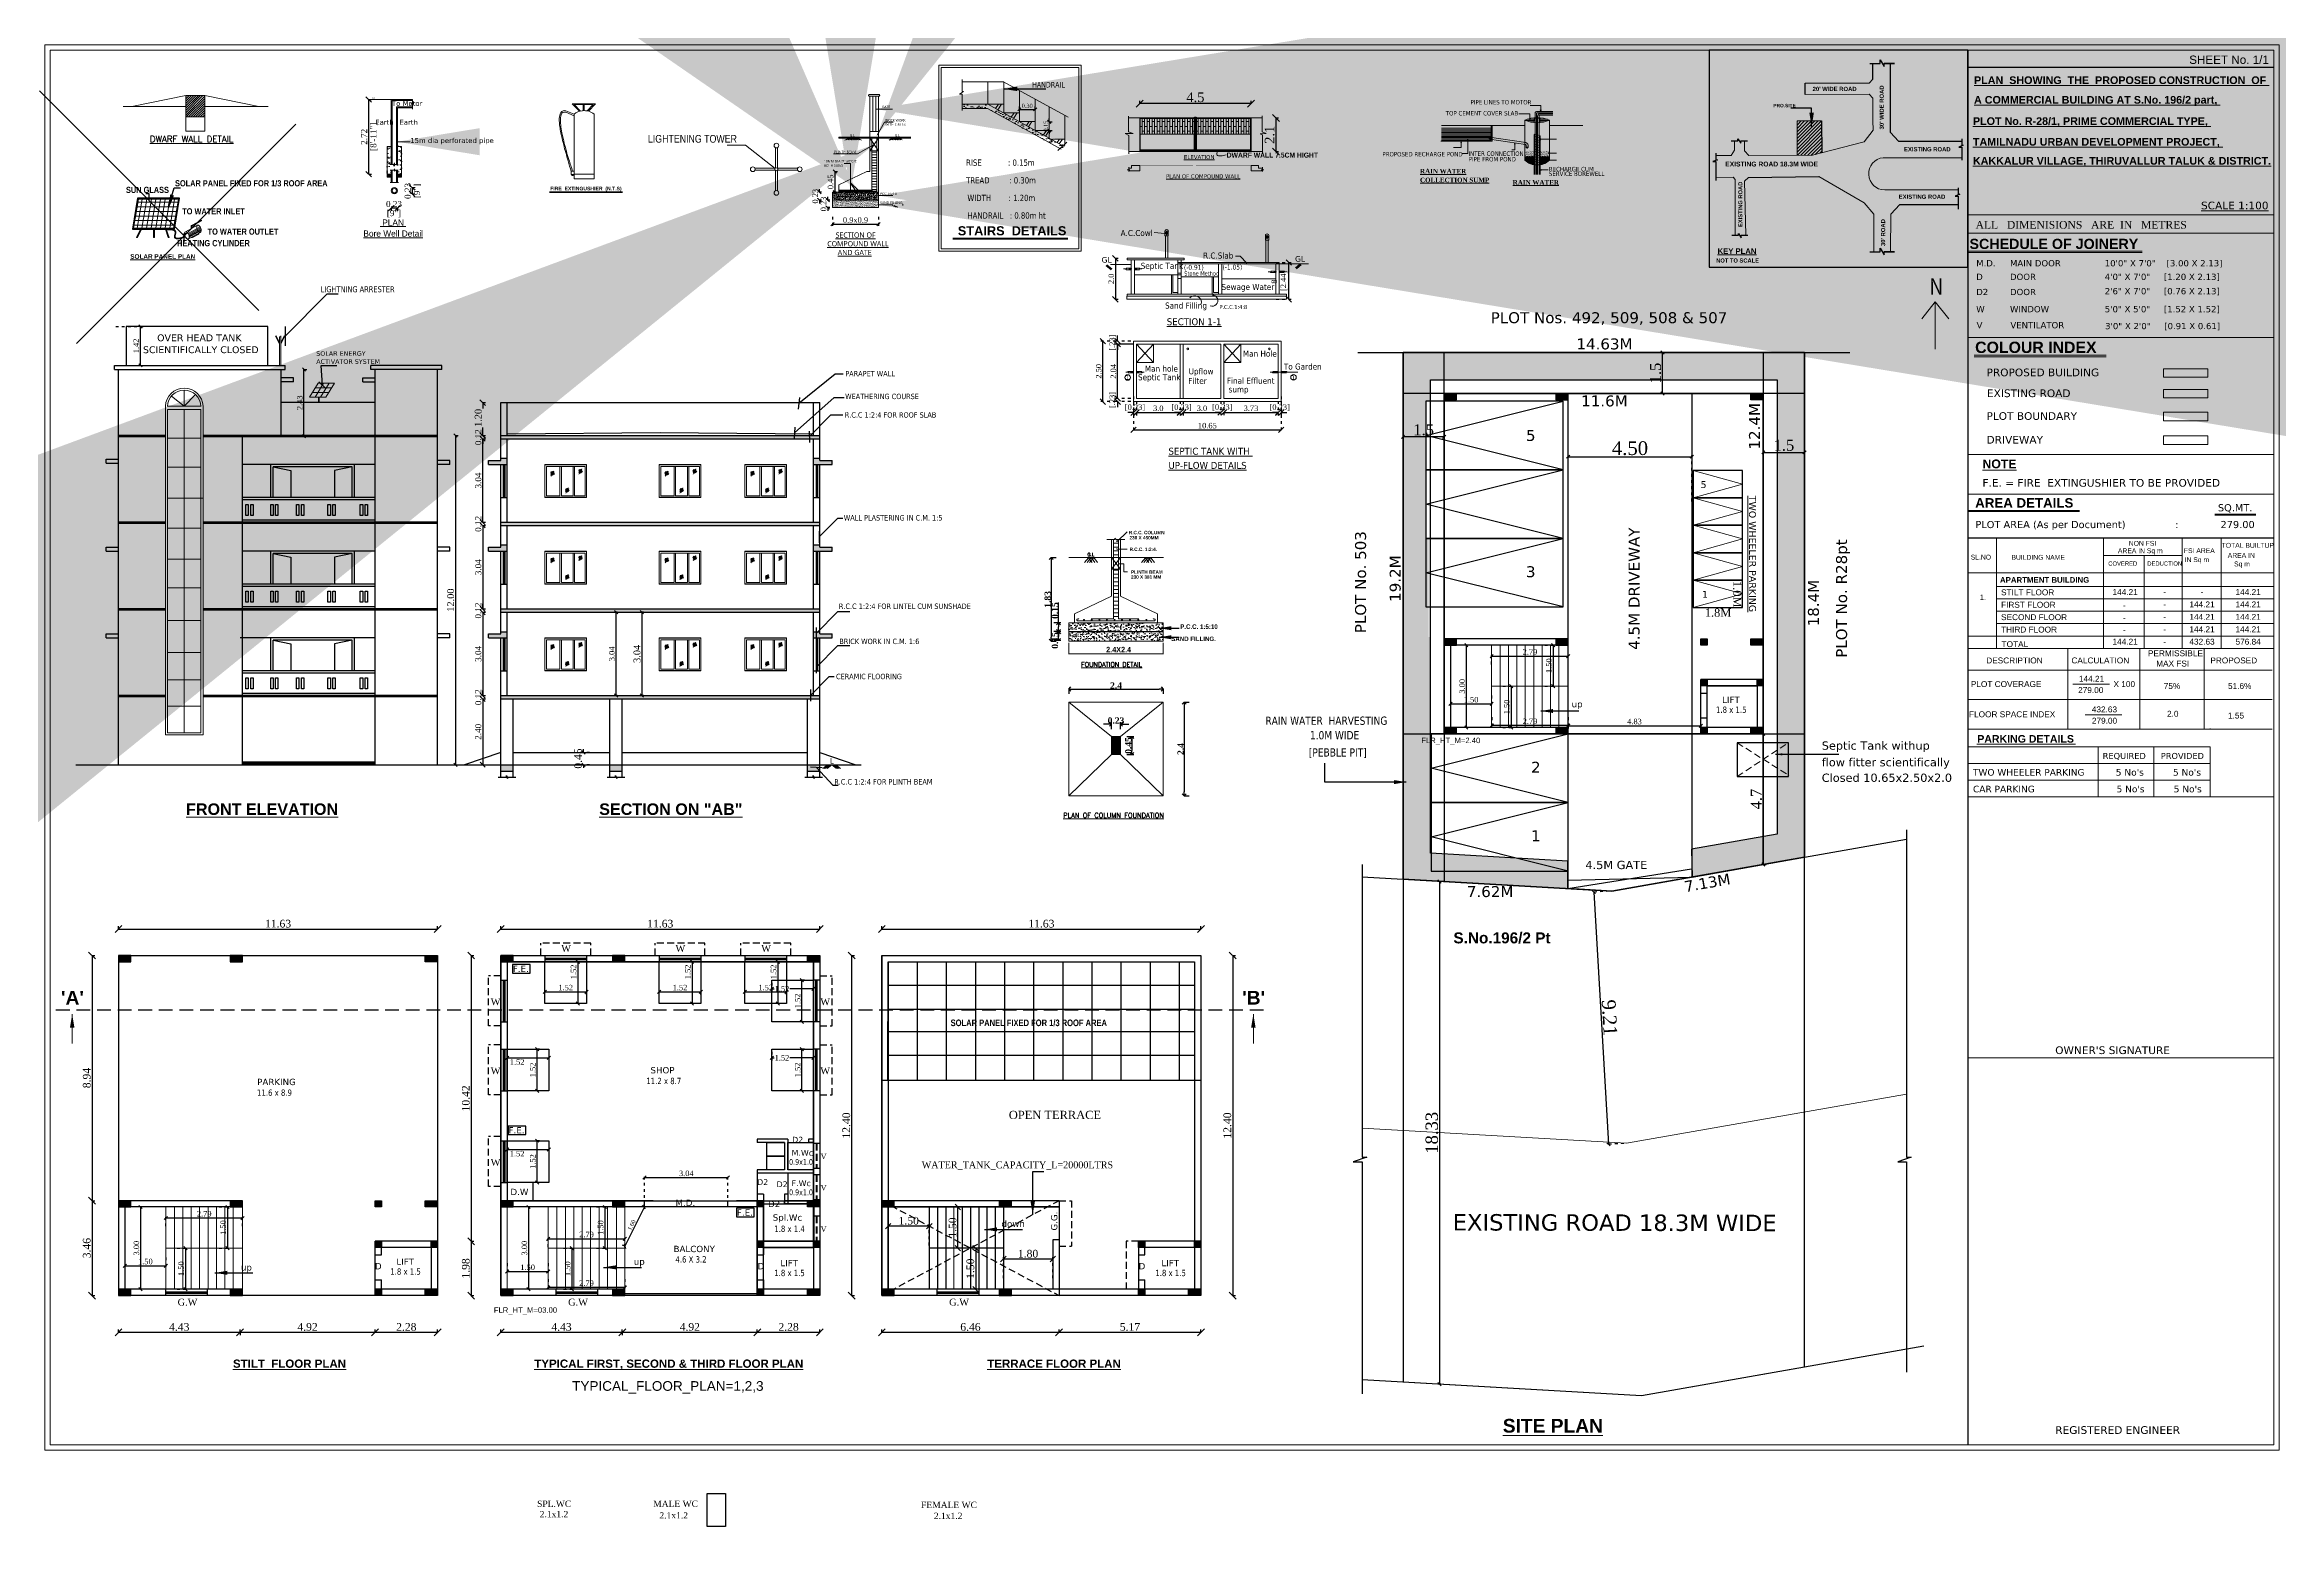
# Model space of a CAD drawing. Header units: metres. Extents: x 6014 to 6142, y -370 to -316.
# Drawn here: x 6014.5 to 6095.9, y -369.6 to -315.6 of the extents above; entities that cross this region are included whole.
import ezdxf
from ezdxf.enums import TextEntityAlignment as Align

# ---------------------------------------------------------------- set-up
doc = ezdxf.new("R2010")
doc.units = ezdxf.units.M
doc.header["$MEASUREMENT"] = 0
doc.header["$PDMODE"] = 34
for name, pattern in [('DASHDOTX2', [2, 1, -0.5, 0, -0.5]), ('DOT2', [0.125, 0, -0.125]), ('HIDDEN', [0.375, 0.25, -0.125])]:
    doc.linetypes.add(name, pattern=pattern)
doc.layers.get('0').update_dxf_attribs({"lineweight": 18})
doc.layers.get('Defpoints').update_dxf_attribs({"lineweight": 18})
for name, color, linetype, plot in [('BLK_1_COVERED_AREA', 140, 'Continuous', False), ('BLK_1_FLR_0_BLT_UP_AREA', 1, 'Continuous', False), ('PARKING_SLOT', 30, 'Continuous', False), ('SHORTEST_DIST_TO_ROAD', 6, 'Continuous', False), ('TWO_WHEELER_PARKING', 2, 'Continuous', False)]:
    doc.layers.add(name, color=color, linetype=linetype, plot=plot)
for name, color, linetype, lineweight in [('BLK_1_FLR_-1_STAIR_1_FLIGHT_1', 7, 'Continuous', 0), ('BLK_1_FLR_-1_STAIR_1_FLIGHT_2', 7, 'Continuous', 0), ('BLK_1_FLR_0_EXIT_WIDTH_DOOR', 2, 'Continuous', 18), ('BLK_1_FLR_0_LIFT_1', 30, 'Continuous', 18), ('BLK_1_FLR_0_STAIR_1', 1, 'Continuous', 18), ('BLK_1_FLR_0_STAIR_1_FLIGHT_1', 7, 'Continuous', 0), ('BLK_1_FLR_0_STAIR_1_FLIGHT_2', 7, 'Continuous', 0), ('BLK_1_FLR_0_STAIR_1_LANDING_1', 7, 'Continuous', 0), ('BLK_1_FLR_0_STILT', 113, 'Continuous', 18), ('BLK_1_FLR_0_WASH', 55, 'Continuous', 0), ('BLK_1_FLR_1_BLT_UP_AREA', 13, 'Continuous', 18), ('BLK_1_FLR_1_CARPET_AREA', 1, 'Continuous', 18), ('BLK_1_FLR_1_DRINKING_WATER', 7, 'Continuous', 18), ('BLK_1_FLR_1_LIFT_1', 30, 'Continuous', 18), ('BLK_1_FLR_1_ROOM', 2, 'Continuous', 5), ('BLK_1_FLR_1_ROOM_1_LIGHT_VENTILATION_1', 2, 'Continuous', 18), ('BLK_1_FLR_1_ROOM_1_LIGHT_VENTILATION_2', 2, 'Continuous', 18), ('BLK_1_FLR_1_ROOM_1_LIGHT_VENTILATION_4', 2, 'Continuous', 18), ('BLK_1_FLR_1_ROOM_1_LIGHT_VENTILATION_5', 2, 'Continuous', 18), ('BLK_1_FLR_1_ROOM_1_LIGHT_VENTILATION_6', 2, 'Continuous', 18), ('BLK_1_FLR_1_ROOM_1_LIGHT_VENTILATION_7', 2, 'Continuous', 18), ('BLK_1_FLR_1_SP_WC', 233, 'Continuous', 18), ('BLK_1_FLR_1_STAIR_1', 1, 'Continuous', 18), ('BLK_1_FLR_1_STAIR_1_FLIGHT_1', 7, 'Continuous', 18), ('BLK_1_FLR_1_STAIR_1_FLIGHT_2', 7, 'Continuous', 18), ('BLK_1_FLR_1_STAIR_1_LANDING_1', 7, 'Continuous', 18), ('BLK_1_FLR_1_WASH', 243, 'Continuous', 18), ('BLK_1_FLR_1_WATER_CLOSET', 213, 'Continuous', 18), ('BLK_1_FLR_4_ROOF_AREA', 54, 'Continuous', 18), ('BLK_1_LVL_0_BLDG_FOOT_PRINT', 1, 'Continuous', 5), ('Dim', 8, 'Continuous', 9), ('DIST_EXIT', 7, 'Continuous', 0), ('INNERWALL', 6, 'Continuous', 25), ('LOCATION_PLAN', 7, 'Continuous', 0), ('NORTH_DIRECTION', 7, 'Continuous', 0), ('NOTIFIED_ROAD', 183, 'Continuous', 13)]:
    doc.layers.add(name, color=color, linetype=linetype, lineweight=lineweight)
for name, color, linetype in [('BLK_1_FLR_1_EXIT_WIDTH_DOOR', 2, 'Continuous'), ('BLK_1_HT_OF_BLDG', 5, 'Continuous'), ('BLK_1_LVL_0_FRONT_SETBACK', 2, 'Continuous'), ('BLK_1_LVL_0_REAR_SETBACK', 11, 'Continuous'), ('BLK_1_LVL_0_SIDE_SETBACK1', 171, 'Continuous'), ('BLK_1_LVL_0_SIDE_SETBACK2', 102, 'Continuous'), ('BLK_1_PARAPET_HT', 233, 'Continuous'), ('BLK_1_PLINTH_HEIGHT', 7, 'Continuous'), ('BLK_1_ROOF_WATER_TA1NK_HT', 235, 'Continuous'), ('BLK_1_STAIR_HEADROOM', 55, 'Continuous'), ('DRIVEWAY', 6, 'Continuous'), ('PLOT_BOUNDARY', 70, 'Continuous'), ('RWH', 130, 'Continuous'), ('SOLAR_PANEL', 3, 'Continuous'), ('SURRENDER_ROAD_WIDTH', 2, 'Continuous'), ('WATER_TANK_CALCULATION', 150, 'Continuous')]:
    doc.layers.add(name, color=color, linetype=linetype)
doc.styles.add('ARAIALBLACK', font='arialbd.ttf')
doc.styles.add('Arial', font='arial.ttf')
doc.styles.add('ARIALNARROW', font='ARIALN.TTF')
doc.styles.add('BALA', font='timesbd.ttf', dxfattribs={"height": 0.23})
doc.styles.add('D', font='arial.ttf')
doc.styles.add('Dimension', font='eurr____.ttf')
doc.styles.add('ED', font='romantic.ttf', dxfattribs={"width": 0.96})
doc.styles.add('JSC-Tahoma', font='tahoma.ttf')
doc.styles.add('JSC-Times New Roman', font='timesbd.ttf')
doc.styles.add('MURUGAN', font='GOTHIC.TTF')
doc.styles.add('off_name', font='arialbd.ttf')
doc.styles.add('R1', font='swisscb.ttf')
doc.styles.add('RAM', font='dutchi.ttf')
doc.styles.add('ROMANC', font='GOTHIC.TTF')
doc.styles.add('ROMAND', font='ROMAND.SHX')
doc.styles.add('ROMANS', font='verdana.ttf', dxfattribs={"width": 0.8})
doc.styles.add('ROMANTIC', font='arialbd.ttf')
doc.styles.add('RS2', font='romans.shx', dxfattribs={"height": 5})
doc.styles.get("Standard").update_dxf_attribs({"font": 'arial.ttf'})
doc.styles.add('style1', font='times.ttf')
doc.styles.add('TIMES', font='times.ttf')
doc.styles.add('USA TEXT', font='GOTHIC.TTF', dxfattribs={"width": 0.8})
doc.dimstyles.new('ARROW', dxfattribs={"dimscale": 0, "dimtxt": 9, "dimasz": 4, "dimexe": 1, "dimexo": 2, "dimgap": 4, "dimtad": 1, "dimdec": 1, "dimzin": 3, "dimdsep": 46, "dimlunit": 4, "dimtxsty": 'ROMANS', "dimblk": 'OBLIQUE', "dimcen": 0, "dimclrd": 256, "dimclre": 256, "dimclrt": 256, "dimadec": 0, "dimazin": 0, "dimtfac": 1, "dimtdec": 1, "dimtix": 1, "dimtmove": 2, "dimatfit": 0, "dimldrblk": 'OBLIQUE', "dimfxl": 0, "dimtolj": 1, "dimtzin": 3, "dimarcsym": 0})
doc.dimstyles.new('BALA', dxfattribs={"dimtxt": 0.23, "dimasz": 0.15, "dimexe": 0.18, "dimexo": 0.0625, "dimgap": 0.01, "dimtad": 1, "dimzin": 0, "dimdsep": 46, "dimtxsty": 'BALA', "dimblk": 'OPEN90', "dimcen": 0.09, "dimclrd": 5, "dimclrt": 4, "dimadec": 0, "dimazin": 0, "dimtfac": 1, "dimtix": 1, "dimtofl": 0, "dimtmove": 0, "dimatfit": 3, "dimfxl": 0, "dimtolj": 1, "dimtzin": 0, "dimarcsym": 0})
doc.dimstyles.new('BEAM SECTION', dxfattribs={"dimtxt": 200, "dimasz": 100, "dimexe": 50, "dimexo": 25, "dimgap": 45, "dimtad": 1, "dimdec": 0, "dimzin": 0, "dimdsep": 46, "dimtxsty": 'Dimension', "dimblk": 'ARCHTICK', "dimcen": 0, "dimdle": 75, "dimclrd": 254, "dimclre": 254, "dimclrt": 256, "dimadec": 0, "dimazin": 0, "dimtfac": 1, "dimtdec": 0, "dimtix": 1, "dimtmove": 0, "dimatfit": 3, "dimfxl": 0, "dimtolj": 1, "dimtzin": 0, "dimlwd": 9, "dimlwe": 9, "dimarcsym": 0})
doc.dimstyles.new('main dim', dxfattribs={"dimtxt": 0.15, "dimasz": 0.12, "dimexe": 0.1, "dimexo": 0.1, "dimgap": 0.05, "dimtad": 1, "dimzin": 3, "dimdsep": 46, "dimtxsty": 'style1', "dimblk": 'OBLIQUE', "dimcen": 0.125, "dimclrd": 8, "dimclre": 8, "dimclrt": 7, "dimadec": 0, "dimazin": 0, "dimtfac": 0.8, "dimtix": 1, "dimtofl": 0, "dimtmove": 2, "dimatfit": 0, "dimfxl": 0, "dimtolj": 1, "dimtzin": 0, "dimarcsym": 0})
doc.dimstyles.get("Standard").update_dxf_attribs({"dimtxt": 7.328125, "dimasz": 3, "dimexe": 3, "dimexo": 6, "dimgap": 1, "dimtad": 1, "dimdec": 1, "dimzin": 11, "dimlunit": 4, "dimtxsty": 'Standard', "dimcen": 2.5, "dimdle": 3, "dimclrd": 4, "dimclre": 8, "dimclrt": 1, "dimadec": 0, "dimazin": 0, "dimtfac": 0.5, "dimtdec": 1, "dimtix": 1, "dimtmove": 0, "dimatfit": 3, "dimfxl": 0, "dimlwd": 15, "dimarcsym": 0})
pattern_1 = [(50, (0, -13.459), (0.358630091, -0.031376067), [0.0375, -0.4125]), (355, (0, -13.459), (-0.069375667, 0.376096067), [0.03, -0.33]), (100.4514445, (0.0299, -13.46162), (0.289254423, 0.344719995), [0.031870096, -0.350571056]), (46.1842, (0, -13.359), (0.533620665, -0.08275964), [0.05625, -0.61875]), (96.635635, (0.04447, -13.3659), (0.467330973, 0.4870593), [0.04780517, -0.52585688]), (351.184164, (0, -13.359), (0.467330973, 0.4870593), [0.045, -0.495]), (21, (0.05, -13.384), (0.298453526, -0.201309445), [0.0375, -0.4125]), (326, (0.05, -13.384), (0.121657666, 0.362575023), [0.03, -0.33]), (71.451445, (0.07487, -13.40078), (0.420111188, 0.161265576), [0.031870095, -0.350571056]), (37.5, (0, -13.459), (0.0060799277, 0.166446927), [0, -0.326, 0, -0.335, 0, -0.33125]), (7.5, (0, -13.459), (0.1315347687, 0.197205856), [0, -0.191, 0, -0.3185, 0, -0.12625]), (327.5, (-0.1115, -13.459), (0.266911218, -0.011277436), [0, -0.125, 0, -0.39, 0, -0.5175]), (317.5, (-0.1615, -13.459), (0.291593085, 0.050052491), [0, -0.1625, 0, -0.259, 0, -0.3675])]

msp = doc.modelspace()

# ---------------------------------------------------------------- texts
at = {"color": 134, "style": 'Arial'}
msp.add_text('SHEET No. 1/1', height=0.304, dxfattribs=at).set_placement((6092.62, -316.262))
at = {"color": 7}
for s, height, style, p in [('%%UPLAN  SHOWING  THE  PROPOSED CONSTRUCTION  OF %%U  ', 0.28, 'ARAIALBLACK', (6084.779, -316.997)), ('%%UA COMMERCIAL BUILDING AT S.No. 196/2 part, ', 0.28, 'ARAIALBLACK', (6084.779, -317.712)), ('%%UPLOT No. R-28/1, PRIME COMMERCIAL TYPE, ', 0.28, 'ARAIALBLACK', (6084.739, -318.488)), ('%%UTAMILNADU URBAN DEVELOPMENT PROJECT, ', 0.28, 'ARAIALBLACK', (6084.739, -319.242)), ('%%UKAKKALUR VILLAGE, THIRUVALLUR TALUK & DISTRICT.', 0.28, 'ARAIALBLACK', (6084.739, -319.935)), ('%%USCALE 1:100', 0.28, 'ROMANS', (6093.05, -321.564)), ('STAIRS  DETAILS', 0.33335, 'ROMANTIC', (6047.747, -322.513)), ('%%UKEY PLAN', 0.2, 'ROMANTIC', (6075.435, -323.187)), ('SCHEDULE OF JOINERY', 0.37196, 'ROMANTIC', (6084.614, -323.01)), ('NOT TO SCALE', 0.15, 'ROMANTIC', (6075.383, -323.505)), ('M.D.', 0.2268, 'ROMANS', (6084.859, -323.643)), ('D', 0.227, 'ROMANS', (6084.859, -324.139)), ('MAIN DOOR', 0.2268, 'ROMANS', (6086.09, -323.643)), ('DOOR', 0.2268, 'ROMANS', (6086.09, -324.139)), ('4\'0" X 7\'0"     [1.20 X 2.13]', 0.2268, 'ROMANS', (6089.542, -324.139)), ('10\'0" X 7\'0"    [3.00 X 2.13]', 0.2268, 'ROMANS', (6089.542, -323.643)), ('D2', 0.2268, 'ROMANS', (6084.859, -324.691)), ('DOOR', 0.2268, 'ROMANS', (6086.09, -324.691)), ('2\'6" X 7\'0"     [0.76 X 2.13]', 0.2268, 'ROMANS', (6089.542, -324.662)), ('W', 0.227, 'ROMANS', (6084.859, -325.317)), ('V', 0.227, 'ROMANS', (6084.872, -325.901)), ('WINDOW', 0.2268, 'ROMANS', (6086.09, -325.317)), ('VENTILATOR', 0.2268, 'ROMANS', (6086.104, -325.901)), ('5\'0" X 5\'0"     [1.52 X 1.52]', 0.2268, 'ROMANS', (6089.542, -325.317)), ('3\'0" X 2\'0"     [0.91 X 0.61]', 0.2268, 'ROMANS', (6089.555, -325.933)), ('COLOUR INDEX', 0.41329, 'ROMANTIC', (6084.819, -326.802)), ('ACTIVATOR SYSTEM', 0.16876, 'ROMANS', (6024.369, -327.2)), ('SOLAR ENERGY ', 0.16876, 'ROMANS', (6024.369, -326.905)), ('PROPOSED BUILDING', 0.28, 'ROMANS', (6085.234, -327.65)), ('EXISTING ROAD', 0.28, 'ROMANS', (6085.249, -328.41)), ('PLOT BOUNDARY', 0.28, 'ROMANS', (6085.234, -329.24)), ('DRIVEWAY', 0.28, 'ROMANS', (6085.234, -330.105)), ('F.E. = FIRE  EXTINGUSHIER TO BE PROVIDED ', 0.28, 'ROMANS', (6085.086, -331.676)), ('AREA DETAILS', 0.34655, 'ROMANTIC', (6084.821, -332.439)), ('SQ.MT.', 0.2599, 'ROMANS', (6093.665, -332.573)), ('APARTMENT BUILDING', 0.20454, 'off_name', (6085.724, -335.178)), ('STILT FLOOR', 0.21534, 'D', (6085.764, -335.636)), ('FIRST FLOOR', 0.21534, 'D', (6085.764, -336.088)), ('THIRD FLOOR', 0.21534, 'D', (6085.764, -336.993)), ('SECOND FLOOR', 0.21534, 'D', (6085.764, -336.541)), ('DESCRIPTION', 0.21534, 'D', (6085.224, -338.119)), ('TOTAL', 0.2153, 'D', (6085.783, -337.524)), ('CALCULATION', 0.21534, 'D', (6088.328, -338.119)), ('PERMISSIBLE', 0.21534, 'D', (6091.115, -337.857)), ('PROPOSED', 0.2153, 'D', (6093.392, -338.119)), ('144.21', 0.2153, 'D', (6088.6, -338.787)), ('MAX FSI', 0.2153, 'D', (6091.416, -338.232)), ('PLOT COVERAGE', 0.21534, 'D', (6084.662, -338.981)), ('279.00', 0.2153, 'D', (6088.572, -339.2)), ('X 100', 0.2153, 'D', (6089.861, -338.981)), ('75%%%', 0.2153, 'D', (6091.692, -339.053)), ('51.6%%%', 0.2153, 'D', (6094.034, -339.053)), ('FLOOR SPACE INDEX', 0.21534, 'D', (6084.596, -340.081)), ('432.63', 0.2153, 'D', (6089.071, -339.903)), ('279.00', 0.2153, 'D', (6089.074, -340.316)), ('2.0', 0.2153, 'D', (6091.812, -340.063)), ('1.55', 0.2153, 'D', (6094.034, -340.128)), ('PARKING DETAILS', 0.27506, 'ROMANTIC', (6084.897, -341.007)), ('TWO WHEELER PARKING', 0.2396, 'ROMANS', (6084.74, -342.21)), ('REQUIRED', 0.2187, 'ROMANS', (6089.467, -341.601)), ("5 No's", 0.2396, 'ROMANS', (6089.945, -342.21)), ('PROVIDED', 0.2187, 'ROMANS', (6091.585, -341.601)), ("5 No's", 0.2396, 'ROMANS', (6092.028, -342.21)), ('CAR PARKING', 0.2396, 'ROMANS', (6084.74, -342.819)), ("5 No's", 0.2396, 'ROMANS', (6089.972, -342.819)), ("5 No's", 0.2396, 'ROMANS', (6092.055, -342.819)), ('%%UFRONT ELEVATION', 0.42, 'ROMANTIC', (6019.625, -343.643)), ('%%USECTION ON "AB"', 0.42, 'ROMANTIC', (6034.68, -343.643)), ('S.No.196/2 Pt', 0.4, 'ROMANTIC', (6065.808, -348.326)), ("OWNER'S SIGNATURE", 0.28, 'ROMANS', (6087.737, -352.361)), ('%%USITE PLAN', 0.5, 'ROMANTIC', (6067.608, -366.163)), ('REGISTERED ENGINEER', 0.28, 'ROMANS', (6087.738, -366.209)), ('SPL.WC', 0.23, 'TIMES', (6032.416, -368.872)), ('MALE WC', 0.23, 'TIMES', (6036.649, -368.872)), ('FEMALE WC', 0.23, 'TIMES', (6046.41, -368.913)), ('2.1x1.2', 0.23, 'TIMES', (6032.511, -369.249)), ('2.1x1.2', 0.23, 'TIMES', (6036.874, -369.294)), ('2.1x1.2', 0.23, 'TIMES', (6046.874, -369.313))]:
    msp.add_text(s, height=height, dxfattribs=dict(at, style=style)).set_placement(p)
at = {"linetype": 'Continuous', "lineweight": 18, "style": 'ROMANC'}
for s, height, p in [('GL', 0.0566, (6026.421, -317.534)), ('%%UBore Well Detail', 0.22635, (6026.088, -322.56)), ('PLAN', 0.2264, (6026.774, -322.16))]:
    msp.add_text(s, height=height, dxfattribs=at).set_placement(p)
at = {"color": 7, "style": 'ROMANS', "width": 0.8}
for s, height, p in [('HANDRAIL  ', 0.2, (6050.454, -317.123)), ('RISE            : 0.15m ', 0.22909, (6048.05, -319.976)), ('TREAD         : 0.30m ', 0.22909, (6048.05, -320.621)), ('WIDTH        : 1.20m', 0.22909, (6048.099, -321.263)), ('HANDRAIL   : 0.80m ht', 0.22909, (6048.099, -321.904)), ('LIGHTNING ARRESTER', 0.22, (6024.532, -324.587)), ('PARAPET WALL ', 0.19685, (6043.645, -327.654)), ('R.C.C 1:2:4 FOR ROOF SLAB', 0.19685, (6043.627, -329.158)), ('WEATHERING COURSE', 0.19685, (6043.643, -328.483)), ('WALL PLASTERING IN C.M. 1:5', 0.19685, (6043.592, -332.909)), ('R.C.C 1:2:4 FOR LINTEL CUM SUNSHADE', 0.19685, (6043.412, -336.133)), ('BRICK WORK IN C.M. 1:6', 0.19685, (6043.43, -337.414)), ('CERAMIC FLOORING', 0.19685, (6043.309, -338.694)), ('RAIN WATER  HARVESTING ', 0.3, (6058.956, -340.357)), ('1.0M WIDE', 0.3, (6060.579, -340.887)), ('L', 0.197, (6043.091, -341.77)), (' [PEBBLE PIT]', 0.3, (6060.434, -341.515)), ('R.C.C 1:2:4 FOR PLINTH BEAM', 0.19685, (6043.244, -342.534))]:
    msp.add_text(s, height=height, dxfattribs=at).set_placement(p)
for s, height, style, p in [('PIPE LINES TO MOTOR', 0.162, 'JSC-Tahoma', (6066.43, -317.739, 0.684)), ('TOP CEMENT COVER SLAB', 0.162, 'JSC-Tahoma', (6065.528, -318.142, 0.684)), ('%%UDWARF WALL DETAIL', 0.22998, 'ROMAND', (6018.305, -319.117)), ('LIGHTENING TOWER ', 0.28, 'ARIALNARROW', (6036.456, -319.133)), ('DWARF WALL 7.5CM HIGHT', 0.18, 'R1', (6057.545, -319.678)), ('PROPOSED RECHARGE POND', 0.162, 'JSC-Tahoma', (6063.219, -319.635, 1.027)), ('INTER CONNECTION', 0.162, 'JSC-Tahoma', (6066.356, -319.615, 1.027)), ('PIPE FROM POND', 0.162, 'JSC-Tahoma', (6066.364, -319.818, 1.027)), ('RECHARGE CUM', 0.162, 'JSC-Tahoma', (6069.285, -320.178, 1.027)), ('SUN GLASS', 0.225, 'R1', (6017.436, -320.969)), ('SOLAR PANEL FIXED FOR 1/3 ROOF AREA', 0.225, 'R1', (6019.223, -320.727)), ('SERVICE BOREWELL', 0.162, 'JSC-Tahoma', (6069.285, -320.349, 1.027)), ('TO WATER INLET', 0.225, 'R1', (6019.485, -321.749)), ('TO WATER OUTLET', 0.225, 'R1', (6020.411, -322.489)), ('HEATING CYLINDER', 0.225, 'R1', (6019.296, -322.91)), ('5', 0.4, 'ROMANS', (6068.451, -330.007)), ('3', 0.4, 'ROMANS', (6068.451, -334.976)), ('up', 0.23, 'ROMANS', (6070.115, -339.719)), ('LIFT', 0.23, 'ROMANS', (6075.598, -339.562)), ('2', 0.4, 'ROMANS', (6068.636, -342.104)), ('1', 0.4, 'ROMANS', (6068.636, -344.604)), ('4.5M GATE', 0.3, 'ROMANS', (6070.618, -345.617)), ('F.E.', 0.23, 'ROMANS', (6031.532, -349.37)), ('SOLAR PANEL FIXED FOR 1/3 ROOF AREA', 0.24, 'R1', (6047.486, -351.343)), ('PARKING', 0.23, 'ROMANS', (6022.217, -353.493)), ('F.E.', 0.23, 'ROMANS', (6031.378, -355.255)), ('D2', 0.21, 'ROMANS', (6041.711, -355.589)), ('M.Wc', 0.21, 'ROMANS', (6041.691, -356.067)), ('D.W', 0.23, 'ROMANS', (6031.446, -357.502)), ('D2', 0.21, 'ROMANS', (6040.435, -357.133)), ('D2', 0.21, 'ROMANS', (6041.144, -357.214)), ('F.Wc', 0.21, 'ROMANS', (6041.691, -357.176)), ('M.D.', 0.23, 'ROMANS', (6037.461, -357.9)), ('F.E.', 0.23, 'ROMANS', (6039.699, -358.255)), ('D2', 0.23, 'ROMANS', (6040.831, -357.942)), ('Spl.Wc', 0.23, 'ROMANS', (6041.003, -358.435)), ('down', 0.23, 'ROMANS', (6049.34, -358.662)), ('LIFT', 0.23, 'ROMANS', (6027.288, -360.045)), ('up', 0.23, 'ROMANS', (6035.94, -360.045)), ('BALCONY', 0.23, 'ROMANS', (6037.39, -359.582)), ('LIFT', 0.23, 'ROMANS', (6041.28, -360.096)), ('LIFT', 0.23, 'ROMANS', (6055.167, -360.096)), ('up', 0.23, 'ROMANS', (6021.625, -360.254)), ('D', 0.23, 'ROMANS', (6026.508, -360.21)), ('D', 0.23, 'ROMANS', (6040.451, -360.21)), ('D', 0.23, 'ROMANS', (6054.337, -360.21))]:
    msp.add_text(s, height=height, dxfattribs=dict(style=style)).set_placement(p)
at = {"color": 1, "style": 'ROMANTIC'}
for s, height, p in [("20' WIDE ROAD", 0.154, (6078.896, -317.251)), ('PRO.SITE', 0.125, (6077.467, -317.844)), ('EXISTING ROAD 18.3M WIDE', 0.175, (6075.713, -320.002)), ('EXISTING ROAD', 0.154, (6082.228, -319.451)), ('EXISTING ROAD', 0.154, (6082.035, -321.181)), ('%%USOLAR PANEL PLAN', 0.16663, (6017.592, -323.368))]:
    msp.add_text(s, height=height, dxfattribs=at).set_placement(p)
for s, height, p in [("30' WIDE ROAD", 0.154, (6081.491, -318.651)), ('EXISTING ROAD', 0.15, (6076.338, -322.209)), ("30' ROAD", 0.154, (6081.541, -322.904))]:
    msp.add_text(s, height=height, rotation=90, dxfattribs=at).set_placement(p)
at = {"color": 0, "linetype": 'Continuous'}
for s, height, style, p in [('Earth', 0.1822, 'ROMANS', (6026.52, -318.481)), ('To Motor', 0.1822, 'ROMANS', (6027.129, -317.793)), ('Earth', 0.1822, 'ROMANS', (6027.402, -318.481)), ('15m dia perforated pipe', 0.18225, 'ROMANS', (6027.795, -319.146)), ('%%UELEVATION', 0.144, 'ROMANS', (6055.987, -319.732)), ('%%UPLAN OF COMPOUND WALL', 0.144, 'ROMANS', (6055.335, -320.433)), ('PLOT Nos. 492, 509, 508 & 507', 0.4, 'ROMANS', (6067.166, -325.715)), ('14.63M', 0.4, 'ROMANS', (6070.29, -326.671)), ('11.6M', 0.4, 'ROMANS', (6070.463, -328.749)), ('Septic Tank withup', 0.3, 'ROMANS', (6079.229, -341.265)), ('flow fitter scientifically', 0.3, 'ROMANS', (6079.229, -341.872)), ('Closed 10.65x2.50x2.0', 0.3, 'ROMANS', (6079.229, -342.437)), ('7.62M', 0.4, 'ROMANS', (6066.298, -346.637)), ("'A'", 0.5, 'ROMANTIC', (6015.067, -350.557)), ("'B'", 0.5, 'ROMANTIC', (6058.109, -350.557))]:
    msp.add_text(s, height=height, dxfattribs=dict(at, style=style)).set_placement(p)
at = {"ltscale": 1000, "style": 'JSC-Times New Roman'}
for s, p in [('%%URAIN WATER', (6064.59, -320.256, 0.279)), ('%%UCOLLECTION SUMP', (6064.59, -320.579, 0.279))]:
    msp.add_text(s, height=0.16753, dxfattribs=at).set_placement(p)
msp.add_text('%%URAIN WATER', height=0.16753, dxfattribs=at).set_placement((6068.81, -320.584), align=Align.MIDDLE)
at = {"color": 2, "linetype": 'Continuous', "style": 'ROMANS', "width": 0.875}
for s, height, p in [('A.C.Cowl', 0.22, (6053.682, -322.537)), ('R.C.Slab', 0.22, (6056.684, -323.359)), ('Septic Tank', 0.22, (6054.412, -323.734)), ('Stone Method', 0.1521, (6056, -323.978)), ('Sewage Water', 0.22, (6057.358, -324.505)), ('Sand Filling', 0.22, (6055.3, -325.183)), ('P.C.C.1:4:8', 0.1521, (6057.283, -325.201)), ('Man hole', 0.22, (6054.563, -327.483)), ('Man Hole', 0.22, (6058.135, -326.935)), ('To Garden', 0.22, (6059.63, -327.406)), ('1', 0.152, (6053.87, -327.77)), ('Septic Tank', 0.22, (6054.314, -327.796)), ('Filter', 0.22, (6056.145, -327.928)), ('Upflow', 0.22, (6056.161, -327.582)), ('Final Effluent', 0.22, (6057.551, -327.924)), ('sump', 0.22, (6057.614, -328.239)), ('1', 0.152, (6059.911, -327.77))]:
    msp.add_text(s, height=height, dxfattribs=at).set_placement(p)
at = {"linetype": 'ByBlock', "style": 'RAM'}
msp.add_text('ALL   DIMENISIONS   ARE  IN   METRES', height=0.28, dxfattribs=at).set_placement((6084.836, -322.353), align=Align.BOTTOM_LEFT)
at = {"color": 3, "linetype": 'Continuous', "style": 'ROMANS'}
for p in [(6060.035, -323.471), (6052.986, -323.506)]:
    msp.add_text('GL', height=0.2028, dxfattribs=at).set_placement(p)
at = {"style": 'ROMANS', "width": 0.8}
for s, p in [('(-0.91)', (6055.988, -323.767)), ('(-1.05)', (6057.393, -323.759))]:
    msp.add_text(s, height=0.1774, dxfattribs=at).set_placement(p)
at = {"linetype": 'Continuous', "style": 'ROMANS', "width": 0.9}
for s, p in [('%%USECTION 1-1', (6055.363, -325.789)), ('%%USEPTIC TANK WITH ', (6055.424, -330.51)), ('%%UUP-FLOW DETAILS', (6055.424, -331.027))]:
    msp.add_text(s, height=0.25349, dxfattribs=at).set_placement(p)
at = {"color": 10, "lineweight": -2, "style": 'ROMANS'}
for s, p in [('OVER HEAD TANK', (6018.57, -326.374)), ('SCIENTIFICALLY CLOSED', (6018.054, -326.808))]:
    msp.add_text(s, height=0.25, dxfattribs=at).set_placement(p)
at = {"color": 0, "linetype": 'Continuous', "style": 'ROMANS'}
for s, height, rotation, p in [('12.4M', 0.4, 90, (6076.979, -330.321)), ('PLOT No. 503', 0.4, 90, (6062.623, -337.016)), ('PLOT No. R28pt', 0.4, 90, (6080.151, -337.913)), ('19.2M', 0.4, 90, (6063.885, -335.875)), ('18.4M', 0.4, 90, (6079.126, -336.768)), ('7.13M', 0.4, 10.03094, (6074.259, -346.46)), ('EXISTING ROAD 18.3M WIDE', 0.6, 359.86867, (6065.781, -358.793))]:
    msp.add_text(s, height=height, rotation=rotation, dxfattribs=at).set_placement(p)
at = {"color": 10}
for s, height, style, p in [('%%UNOTE', 0.32, 'ROMANTIC', (6085.086, -331.005)), ('R.C.C. COLUMN', 0.12366, 'R1', (6053.98, -333.41)), ('230 X 450MM', 0.12366, 'R1', (6054.005, -333.599)), ('G.L', 0.1178, 'RS2', (6052.474, -334.211)), ('R.C.C. 1:2:4.', 0.12366, 'R1', (6054.007, -334.021)), (' 230 X 381 MM', 0.12366, 'R1', (6054.011, -335.031)), ('PLINTH BEAM ', 0.12366, 'R1', (6054.058, -334.852)), ('P.C.C. 1:5:10', 0.16323, 'R1', (6055.852, -336.86)), ('2.4X2.4', 0.2012, 'R1', (6053.154, -337.717)), ('SAND FILLING.', 0.16323, 'R1', (6055.525, -337.304))]:
    msp.add_text(s, height=height, dxfattribs=dict(at, style=style)).set_placement(p)
at = {"color": 8, "linetype": 'Continuous', "style": 'ROMANS'}
for s, p in [('5', (6074.812, -331.723)), ('1', (6074.867, -335.728))]:
    msp.add_text(s, height=0.25, dxfattribs=at).set_placement(p)
msp.add_text('%%UTWO WHEELER PARKING', height=0.25, rotation=270, dxfattribs=at).set_placement((6076.582, -332.007))
at = {"color": 0}
for s, height, style, p in [('PLOT AREA (As per Document)                :', 0.25991, 'ROMANS', (6084.828, -333.186)), ('   279.00', 0.2599, 'ROMANS', (6093.42, -333.185)), ('W', 0.25, 'TIMES', (6033.296, -348.635)), ('W', 0.25, 'TIMES', (6037.46, -348.635)), ('W', 0.25, 'TIMES', (6040.584, -348.635)), ('W', 0.25, 'TIMES', (6030.725, -350.577)), ('W', 0.25, 'TIMES', (6042.737, -350.577)), ('W', 0.25, 'TIMES', (6030.725, -353.092)), ('W', 0.25, 'TIMES', (6042.737, -353.092)), ('OPEN TERRACE', 0.3, 'TIMES', (6049.607, -354.73)), ('W', 0.25, 'TIMES', (6030.725, -356.432)), ('V', 0.2, 'TIMES', (6042.748, -356.193)), ('V', 0.2, 'TIMES', (6042.748, -357.335)), ('V', 0.2, 'TIMES', (6042.748, -358.843)), ('G.W', 0.25, 'TIMES', (6019.317, -361.531)), ('G.W', 0.25, 'TIMES', (6033.547, -361.531)), ('G.W', 0.25, 'TIMES', (6047.433, -361.531)), ('%%USTILT  FLOOR PLAN', 0.3, 'ROMANTIC', (6021.334, -363.799)), ('%%UTYPICAL FIRST, SECOND & THIRD FLOOR PLAN', 0.3, 'ROMANTIC', (6032.316, -363.799)), ('%%UTERRACE FLOOR PLAN', 0.3, 'ROMANTIC', (6048.821, -363.799))]:
    msp.add_text(s, height=height, dxfattribs=dict(at, style=style)).set_placement(p)
at = {"style": 'ROMANS'}
for s, height, p in [('4.5M DRIVEWAY', 0.4, (6072.589, -337.624)), ('G.G.', 0.23, (6051.376, -358.795))]:
    msp.add_text(s, height=height, rotation=90, dxfattribs=at).set_placement(p)
at = {"color": 7, "style": 'ROMANC', "text_generation_flag": 6}
for s, height, p in [('NON FSI', 0.1786, (6090.418, -333.831)), ('TOTAL BUILTUP', 0.17861, (6093.804, -333.904)), ('SL.NO', 0.1786, (6084.659, -334.334)), ('BUILDING NAME', 0.17861, (6086.142, -334.341)), ('COVERED', 0.1547, (6089.67, -334.555)), ('AREA IN Sq m', 0.17861, (6090.022, -334.102)), ('DEDUCTION', 0.1547, (6091.092, -334.555)), ('FSI AREA ', 0.1786, (6092.427, -334.097)), ('IN Sq m', 0.1786, (6092.453, -334.425)), ('AREA IN', 0.1786, (6094.025, -334.271)), ('Sq m', 0.1786, (6094.255, -334.582)), ('1.', 0.1969, (6084.991, -335.808))]:
    msp.add_text(s, height=height, rotation=180, dxfattribs=at).set_placement(p)
at = {"color": 8, "style": 'TIMES'}
msp.add_text('1.0M', height=0.3, rotation=270, dxfattribs=at).set_placement((6076.003, -335.114))
at = {"color": 7, "style": 'D'}
for s, height, p in [('144.21', 0.2153, (6090.745, -335.625)), ('144.21', 0.2153, (6095.227, -335.625)), ('-', 0.215, (6090.307, -336.103)), ('-', 0.215, (6091.778, -335.625)), ('-', 0.215, (6091.778, -336.077)), ('144.21', 0.2153, (6093.547, -336.077)), ('-', 0.215, (6093.137, -335.625)), ('144.21', 0.2153, (6095.227, -336.077)), ('-', 0.215, (6090.307, -336.556)), ('-', 0.215, (6090.307, -337.008)), ('-', 0.215, (6091.778, -336.53)), ('-', 0.215, (6091.778, -336.982)), ('144.21', 0.2153, (6093.547, -336.53)), ('144.21', 0.2153, (6093.547, -336.982)), ('144.21', 0.2153, (6095.227, -336.53)), ('144.21', 0.2153, (6095.227, -336.982)), ('144.21', 0.2153, (6090.745, -337.434)), ('-', 0.215, (6091.778, -337.434)), ('432.63', 0.2153, (6093.547, -337.434)), ('576.84', 0.2153, (6095.227, -337.434))]:
    msp.add_text(s, height=height, dxfattribs=at).set_placement(p, align=Align.RIGHT)
at = {"color": 8, "style": 'TIMES'}
msp.add_text('1.8M', height=0.3, dxfattribs=at).set_placement((6074.966, -336.417))
at = {"color": 3, "style": 'ROMAND'}
for s, height, p in [('%%uFOUNDATION DETAIL', 0.1693, (6052.242, -338.242)), ('%%UPLAN OF COLUMN FOUNDATION', 0.17635, (6051.59, -343.747))]:
    msp.add_text(s, height=height, dxfattribs=at).set_placement(p)
at = {"color": 6, "style": 'ROMANS'}
msp.add_text('SHOP', height=0.23, dxfattribs=at).set_placement((6036.549, -353.066))
at = {"color": 40, "lineweight": 5, "attachment_point": 1, "style": 'Arial'}
for s, insert, char_height, width in [('{\\fLucida Fax|b0|i0|c0|p18;\\C2;GATE}', (6044.985, -317.781), 0.09158, 0.33596), ('{\\fLucida Fax|b0|i0|c0|p18;\\C2;BRICK WORK WITH C:M 1:6}', (6045.103, -318.273), 0.09158, 0.85374), ('{\\fLucida Fax|b0|i0|c0|p18;\\C2;G.L }', (6043.81, -318.82), 0.09158, 0.20209), ('{\\fLucida Fax|b0|i0|c0|p18;\\C2;G.L }', (6045.452, -318.82), 0.09158, 0.20209), ('{\\fLucida Fax|b0|i0|c0|p18;\\C2;10MM DIA @150"C/C BOTH SIDES }', (6042.87, -319.765), 0.09158, 1.35832), ('{\\fLucida Fax|b0|i0|c0|p18;\\C2;PLINTH BEAM}', (6043.237, -319.425), 0.09158, 1.3014), ('{\\fLucida Fax|b0|i0|c0|p18;\\C2;SAND FILLING}', (6044.917, -321.278), 0.09158, 0.86955), ('{\\fLucida Fax|b0|i0|c0|p18;\\C2;PCC 1:5:10}', (6044.917, -320.952), 0.09158, 0.84533), ('{\\fLucida Fax|b0|i0|c0|p18;\\W5.21811;\\L\\C2; \\W1;SECTION OF \\P{\\W0.40098; }COMPOUND WALL \\P{\\W6.380147; }AND GATE}', (6042.959, -322.406), 0.19079, 2.41001)]:
    msp.add_mtext(s, dxfattribs=dict(at, insert=insert, char_height=char_height, width=width))
at = {"width": 4.16699, "attachment_point": 1, "style": 'ROMANS'}
for s, insert, char_height in [('\\A1;1.8 x 1.5', (6075.376, -339.693), 0.23), ('\\A1;11.2 x 8.7', (6036.397, -353.227), 0.23), ('\\A1;11.6 x 8.9', (6022.211, -353.654), 0.23), ('\\A1;0.9x1.0', (6041.599, -356.187), 0.21), ('\\A1;0.9x1.0', (6041.599, -357.296), 0.21), ('\\A1;1.8 x 1.4', (6041.061, -358.616), 0.23), ('\\A1;4.6 X 3.2 ', (6037.458, -359.732), 0.23), ('\\A1;1.8 x 1.5', (6027.067, -360.177), 0.23), ('\\A1;1.8 x 1.5', (6041.059, -360.228), 0.23), ('\\A1;1.8 x 1.5', (6054.945, -360.228), 0.23)]:
    msp.add_mtext(s, dxfattribs=dict(at, insert=insert, char_height=char_height))
at = {"layer": 'BLK_1_FLR_0_STAIR_1', "linetype": 'Continuous', "insert": (6065.712, -340.826), "char_height": 0.2, "width": 2.4, "attachment_point": 2}
msp.add_mtext('FLR_HT_M=2.40', dxfattribs=at)
at = {"layer": 'BLK_1_FLR_1_BLT_UP_AREA', "color": 25, "insert": (6033.694, -364.286), "char_height": 0.353, "attachment_point": 1}
msp.add_mtext_dynamic_manual_height_columns('TYPICAL_FLOOR_PLAN=1,2,3', width=10.59707, gutter_width=0.9, heights=[0], dxfattribs=at)
at = {"layer": 'BLK_1_FLR_1_STAIR_1', "linetype": 'Continuous', "insert": (6031.993, -361.593), "char_height": 0.2, "width": 2.4, "attachment_point": 2}
msp.add_mtext('FLR_HT_M=03.00', dxfattribs=at)
at = {"layer": 'NORTH_DIRECTION', "insert": (6083.173, -324.074), "char_height": 0.6, "attachment_point": 1, "style": 'USA TEXT'}
msp.add_mtext_dynamic_manual_height_columns('N', width=0.35552, gutter_width=9, heights=[0.795], dxfattribs=at)
at = {"layer": 'WATER_TANK_CALCULATION', "linetype": 'ByBlock', "insert": (6046.432, -356.273), "char_height": 0.25379, "attachment_point": 1, "style": 'ED'}
msp.add_mtext_dynamic_manual_height_columns('WATER_TANK_CAPACITY_L=20000LTRS', width=6.8667, gutter_width=1.269, heights=[0], dxfattribs=at)

# ---------------------------------------------------------------- blocks, each defined once
blk = doc.blocks.new('_Oblique')
at = {"color": 0, "linetype": 'ByBlock', "lineweight": -2}
blk.add_line((-0.5, -0.5), (0.5, 0.5), dxfattribs=at)
blk = doc.blocks.new('*D303')
at = {"color": 8, "linetype": 'DOT2', "lineweight": -2}
for p, q in [((6031.091, -347.802), (6031.091, -347.702)), ((6042.721, -347.802), (6042.721, -347.702))]:
    blk.add_line(p, q, dxfattribs=at)
at = {"color": 8, "lineweight": -2}
blk.add_line((6031.091, -347.802), (6042.721, -347.802), dxfattribs=at)
at = {"layer": 'Defpoints', "color": 0, "lineweight": -2}
for p in [(6031.091, -347.802), (6042.721, -347.802), (6042.721, -347.802)]:
    blk.add_point(p, dxfattribs=at)
at = {"color": 8, "lineweight": -2, "xscale": 0.25, "yscale": 0.25, "zscale": 0.25, "rotation": 180}
blk.add_blockref('_Oblique', (6031.091, -347.802), dxfattribs=at)
at = {"color": 8, "lineweight": -2, "xscale": 0.25, "yscale": 0.25, "zscale": 0.25}
blk.add_blockref('_Oblique', (6042.721, -347.802), dxfattribs=at)
at = {"color": 7, "insert": (6036.906, -347.61), "char_height": 0.28, "attachment_point": 5, "style": 'style1'}
blk.add_mtext('\\A1;11.63', dxfattribs=at)
blk = doc.blocks.new('*D304')
at = {"color": 8, "linetype": 'DOT2', "lineweight": -2}
for p, q in [((6043.878, -348.767), (6043.978, -348.767)), ((6043.878, -361.167), (6043.978, -361.167))]:
    blk.add_line(p, q, dxfattribs=at)
at = {"color": 8, "lineweight": -2}
blk.add_line((6043.878, -348.767), (6043.878, -361.167), dxfattribs=at)
at = {"layer": 'Defpoints', "color": 0, "lineweight": -2}
for p in [(6043.878, -348.767), (6043.878, -361.167), (6043.878, -361.167)]:
    blk.add_point(p, dxfattribs=at)
at = {"color": 8, "lineweight": -2, "xscale": 0.25, "yscale": 0.25, "zscale": 0.25}
for p, rotation in [((6043.878, -348.767), 90), ((6043.878, -361.167), 270)]:
    blk.add_blockref('_Oblique', p, dxfattribs=dict(at, rotation=rotation))
at = {"color": 7, "insert": (6043.686, -354.967), "char_height": 0.28, "attachment_point": 5, "rotation": 90, "style": 'style1'}
blk.add_mtext('\\A1;12.40', dxfattribs=at)
blk = doc.blocks.new('*D308')
at = {"color": 8, "linetype": 'DOT2', "lineweight": -2}
for p, q in [((6017.162, -347.802), (6017.162, -347.702)), ((6028.792, -347.802), (6028.792, -347.702))]:
    blk.add_line(p, q, dxfattribs=at)
at = {"color": 8, "lineweight": -2}
blk.add_line((6017.162, -347.802), (6028.792, -347.802), dxfattribs=at)
at = {"layer": 'Defpoints', "color": 0, "lineweight": -2}
for p in [(6017.162, -347.802), (6028.792, -347.802), (6028.792, -347.802)]:
    blk.add_point(p, dxfattribs=at)
at = {"color": 8, "lineweight": -2, "xscale": 0.25, "yscale": 0.25, "zscale": 0.25, "rotation": 180}
blk.add_blockref('_Oblique', (6017.162, -347.802), dxfattribs=at)
at = {"color": 8, "lineweight": -2, "xscale": 0.25, "yscale": 0.25, "zscale": 0.25}
blk.add_blockref('_Oblique', (6028.792, -347.802), dxfattribs=at)
at = {"color": 7, "insert": (6022.977, -347.61), "char_height": 0.28, "attachment_point": 5, "style": 'style1'}
blk.add_mtext('\\A1;11.63', dxfattribs=at)
blk = doc.blocks.new('*D309')
at = {"color": 8, "linetype": 'DOT2', "lineweight": -2}
for p, q in [((6016.2, -348.767), (6016.3, -348.767)), ((6016.2, -357.707), (6016.3, -357.707))]:
    blk.add_line(p, q, dxfattribs=at)
at = {"color": 8, "lineweight": -2}
blk.add_line((6016.2, -348.767), (6016.2, -357.707), dxfattribs=at)
at = {"layer": 'Defpoints', "color": 0, "lineweight": -2}
for p in [(6016.2, -348.767), (6016.2, -357.707), (6016.2, -357.707)]:
    blk.add_point(p, dxfattribs=at)
at = {"color": 8, "lineweight": -2, "xscale": 0.25, "yscale": 0.25, "zscale": 0.25}
for p, rotation in [((6016.2, -348.767), 90), ((6016.2, -357.707), 270)]:
    blk.add_blockref('_Oblique', p, dxfattribs=dict(at, rotation=rotation))
at = {"color": 7, "insert": (6016.007, -353.237), "char_height": 0.28, "attachment_point": 5, "rotation": 90, "style": 'style1'}
blk.add_mtext('\\A1;8.94', dxfattribs=at)
blk = doc.blocks.new('*D310')
at = {"color": 8, "linetype": 'DOT2', "lineweight": -2}
for p, q in [((6016.2, -357.707), (6016.3, -357.707)), ((6016.2, -361.167), (6016.3, -361.167))]:
    blk.add_line(p, q, dxfattribs=at)
at = {"color": 8, "lineweight": -2}
blk.add_line((6016.2, -357.707), (6016.2, -361.167), dxfattribs=at)
at = {"layer": 'Defpoints', "color": 0, "lineweight": -2}
for p in [(6016.2, -357.707), (6016.2, -361.167), (6016.2, -361.167)]:
    blk.add_point(p, dxfattribs=at)
at = {"color": 8, "lineweight": -2, "xscale": 0.25, "yscale": 0.25, "zscale": 0.25}
for p, rotation in [((6016.2, -357.707), 90), ((6016.2, -361.167), 270)]:
    blk.add_blockref('_Oblique', p, dxfattribs=dict(at, rotation=rotation))
at = {"color": 7, "insert": (6016.007, -359.437), "char_height": 0.28, "attachment_point": 5, "rotation": 90, "style": 'style1'}
blk.add_mtext('\\A1;3.46', dxfattribs=at)
blk = doc.blocks.new('*D311')
at = {"color": 8, "linetype": 'DOT2', "lineweight": -2}
for p, q in [((6030.014, -348.767), (6030.114, -348.767)), ((6030.014, -359.187), (6030.114, -359.187))]:
    blk.add_line(p, q, dxfattribs=at)
at = {"color": 8, "lineweight": -2}
blk.add_line((6030.014, -348.767), (6030.014, -359.187), dxfattribs=at)
at = {"layer": 'Defpoints', "color": 0, "lineweight": -2}
for p in [(6030.014, -348.767), (6030.014, -359.187), (6030.014, -359.187)]:
    blk.add_point(p, dxfattribs=at)
at = {"color": 8, "lineweight": -2, "xscale": 0.25, "yscale": 0.25, "zscale": 0.25}
for p, rotation in [((6030.014, -348.767), 90), ((6030.014, -359.187), 270)]:
    blk.add_blockref('_Oblique', p, dxfattribs=dict(at, rotation=rotation))
at = {"color": 7, "insert": (6029.821, -353.977), "char_height": 0.28, "attachment_point": 5, "rotation": 90, "style": 'style1'}
blk.add_mtext('\\A1;10.42', dxfattribs=at)
blk = doc.blocks.new('*D312')
at = {"color": 8, "linetype": 'DOT2', "lineweight": -2}
for p, q in [((6030.014, -359.187), (6030.114, -359.187)), ((6030.014, -361.167), (6030.114, -361.167))]:
    blk.add_line(p, q, dxfattribs=at)
at = {"color": 8, "lineweight": -2}
blk.add_line((6030.014, -359.187), (6030.014, -361.167), dxfattribs=at)
at = {"layer": 'Defpoints', "color": 0, "lineweight": -2}
for p in [(6030.014, -359.187), (6030.014, -361.167), (6030.014, -361.167)]:
    blk.add_point(p, dxfattribs=at)
at = {"color": 8, "lineweight": -2, "xscale": 0.25, "yscale": 0.25, "zscale": 0.25}
for p, rotation in [((6030.014, -359.187), 90), ((6030.014, -361.167), 270)]:
    blk.add_blockref('_Oblique', p, dxfattribs=dict(at, rotation=rotation))
at = {"color": 7, "insert": (6029.821, -360.177), "char_height": 0.28, "attachment_point": 5, "rotation": 90, "style": 'style1'}
blk.add_mtext('\\A1;1.98', dxfattribs=at)
blk = doc.blocks.new('*D313')
at = {"color": 8, "linetype": 'DOT2', "lineweight": -2}
for p, q in [((6017.162, -362.505), (6017.162, -362.405)), ((6021.592, -362.505), (6021.592, -362.405))]:
    blk.add_line(p, q, dxfattribs=at)
at = {"color": 8, "lineweight": -2}
blk.add_line((6017.162, -362.505), (6021.592, -362.505), dxfattribs=at)
at = {"layer": 'Defpoints', "color": 0, "lineweight": -2}
for p in [(6017.162, -362.505), (6021.592, -362.505), (6021.592, -362.505)]:
    blk.add_point(p, dxfattribs=at)
at = {"color": 8, "lineweight": -2, "xscale": 0.25, "yscale": 0.25, "zscale": 0.25, "rotation": 180}
blk.add_blockref('_Oblique', (6017.162, -362.505), dxfattribs=at)
at = {"color": 8, "lineweight": -2, "xscale": 0.25, "yscale": 0.25, "zscale": 0.25}
blk.add_blockref('_Oblique', (6021.592, -362.505), dxfattribs=at)
at = {"color": 7, "insert": (6019.377, -362.312), "char_height": 0.28, "attachment_point": 5, "style": 'style1'}
blk.add_mtext('\\A1;4.43', dxfattribs=at)
blk = doc.blocks.new('*D314')
at = {"color": 8, "linetype": 'DOT2', "lineweight": -2}
for p, q in [((6021.592, -362.505), (6021.592, -362.605)), ((6026.512, -362.505), (6026.512, -362.405))]:
    blk.add_line(p, q, dxfattribs=at)
at = {"color": 8, "lineweight": -2}
blk.add_line((6021.592, -362.505), (6026.512, -362.505), dxfattribs=at)
at = {"layer": 'Defpoints', "color": 0, "lineweight": -2}
for p in [(6021.592, -362.505), (6026.512, -362.505), (6026.512, -362.505)]:
    blk.add_point(p, dxfattribs=at)
at = {"color": 8, "lineweight": -2, "xscale": 0.25, "yscale": 0.25, "zscale": 0.25, "rotation": 180}
blk.add_blockref('_Oblique', (6021.592, -362.505), dxfattribs=at)
at = {"color": 8, "lineweight": -2, "xscale": 0.25, "yscale": 0.25, "zscale": 0.25}
blk.add_blockref('_Oblique', (6026.512, -362.505), dxfattribs=at)
at = {"color": 7, "insert": (6024.052, -362.312), "char_height": 0.28, "attachment_point": 5, "style": 'style1'}
blk.add_mtext('\\A1;4.92', dxfattribs=at)
blk = doc.blocks.new('*D315')
at = {"color": 8, "linetype": 'DOT2', "lineweight": -2}
for p, q in [((6026.512, -362.505), (6026.512, -362.405)), ((6028.792, -362.505), (6028.792, -362.405))]:
    blk.add_line(p, q, dxfattribs=at)
at = {"color": 8, "lineweight": -2}
blk.add_line((6026.512, -362.505), (6028.792, -362.505), dxfattribs=at)
at = {"layer": 'Defpoints', "color": 0, "lineweight": -2}
for p in [(6026.512, -362.505), (6028.792, -362.505), (6028.792, -362.505)]:
    blk.add_point(p, dxfattribs=at)
at = {"color": 8, "lineweight": -2, "xscale": 0.25, "yscale": 0.25, "zscale": 0.25, "rotation": 180}
blk.add_blockref('_Oblique', (6026.512, -362.505), dxfattribs=at)
at = {"color": 8, "lineweight": -2, "xscale": 0.25, "yscale": 0.25, "zscale": 0.25}
blk.add_blockref('_Oblique', (6028.792, -362.505), dxfattribs=at)
at = {"color": 7, "insert": (6027.652, -362.312), "char_height": 0.28, "attachment_point": 5, "style": 'style1'}
blk.add_mtext('\\A1;2.28', dxfattribs=at)
blk = doc.blocks.new('*D316')
at = {"color": 8, "linetype": 'DOT2', "lineweight": -2}
for p, q in [((6031.091, -362.505), (6031.091, -362.405)), ((6035.521, -362.505), (6035.521, -362.405))]:
    blk.add_line(p, q, dxfattribs=at)
at = {"color": 8, "lineweight": -2}
blk.add_line((6031.091, -362.505), (6035.521, -362.505), dxfattribs=at)
at = {"layer": 'Defpoints', "color": 0, "lineweight": -2}
for p in [(6031.091, -362.505), (6035.521, -362.505), (6035.521, -362.505)]:
    blk.add_point(p, dxfattribs=at)
at = {"color": 8, "lineweight": -2, "xscale": 0.25, "yscale": 0.25, "zscale": 0.25, "rotation": 180}
blk.add_blockref('_Oblique', (6031.091, -362.505), dxfattribs=at)
at = {"color": 8, "lineweight": -2, "xscale": 0.25, "yscale": 0.25, "zscale": 0.25}
blk.add_blockref('_Oblique', (6035.521, -362.505), dxfattribs=at)
at = {"color": 7, "insert": (6033.306, -362.312), "char_height": 0.28, "attachment_point": 5, "style": 'style1'}
blk.add_mtext('\\A1;4.43', dxfattribs=at)
blk = doc.blocks.new('*D317')
at = {"color": 8, "linetype": 'DOT2', "lineweight": -2}
for p, q in [((6035.521, -362.505), (6035.521, -362.605)), ((6040.441, -362.505), (6040.441, -362.405))]:
    blk.add_line(p, q, dxfattribs=at)
at = {"color": 8, "lineweight": -2}
blk.add_line((6035.521, -362.505), (6040.441, -362.505), dxfattribs=at)
at = {"layer": 'Defpoints', "color": 0, "lineweight": -2}
for p in [(6035.521, -362.505), (6040.441, -362.505), (6040.441, -362.505)]:
    blk.add_point(p, dxfattribs=at)
at = {"color": 8, "lineweight": -2, "xscale": 0.25, "yscale": 0.25, "zscale": 0.25, "rotation": 180}
blk.add_blockref('_Oblique', (6035.521, -362.505), dxfattribs=at)
at = {"color": 8, "lineweight": -2, "xscale": 0.25, "yscale": 0.25, "zscale": 0.25}
blk.add_blockref('_Oblique', (6040.441, -362.505), dxfattribs=at)
at = {"color": 7, "insert": (6037.981, -362.312), "char_height": 0.28, "attachment_point": 5, "style": 'style1'}
blk.add_mtext('\\A1;4.92', dxfattribs=at)
blk = doc.blocks.new('*D318')
at = {"color": 8, "linetype": 'DOT2', "lineweight": -2}
for p, q in [((6040.441, -362.505), (6040.441, -362.405)), ((6042.721, -362.505), (6042.721, -362.405))]:
    blk.add_line(p, q, dxfattribs=at)
at = {"color": 8, "lineweight": -2}
blk.add_line((6040.441, -362.505), (6042.721, -362.505), dxfattribs=at)
at = {"layer": 'Defpoints', "color": 0, "lineweight": -2}
for p in [(6040.441, -362.505), (6042.721, -362.505), (6042.721, -362.505)]:
    blk.add_point(p, dxfattribs=at)
at = {"color": 8, "lineweight": -2, "xscale": 0.25, "yscale": 0.25, "zscale": 0.25, "rotation": 180}
blk.add_blockref('_Oblique', (6040.441, -362.505), dxfattribs=at)
at = {"color": 8, "lineweight": -2, "xscale": 0.25, "yscale": 0.25, "zscale": 0.25}
blk.add_blockref('_Oblique', (6042.721, -362.505), dxfattribs=at)
at = {"color": 7, "insert": (6041.581, -362.312), "char_height": 0.28, "attachment_point": 5, "style": 'style1'}
blk.add_mtext('\\A1;2.28', dxfattribs=at)
blk = doc.blocks.new('*D323')
at = {"color": 8, "linetype": 'DOT2', "lineweight": -2}
for p, q in [((6048.108, -357.937), (6047.65, -357.937)), ((6048.108, -359.437), (6047.65, -359.437))]:
    blk.add_line(p, q, dxfattribs=at)
at = {"color": 8, "lineweight": -2}
blk.add_line((6047.75, -359.437), (6047.75, -357.937), dxfattribs=at)
at = {"layer": 'Defpoints', "color": 0, "lineweight": -2}
for p in [(6047.75, -357.937), (6048.208, -357.937), (6048.208, -359.437)]:
    blk.add_point(p, dxfattribs=at)
at = {"color": 8, "lineweight": -2, "xscale": 0.2, "yscale": 0.2, "zscale": 0.2}
for p, rotation in [((6047.75, -357.937), 90), ((6047.75, -359.437), 270)]:
    blk.add_blockref('_Oblique', p, dxfattribs=dict(at, rotation=rotation))
at = {"color": 7, "insert": (6047.557, -358.687), "char_height": 0.28, "attachment_point": 5, "rotation": 90, "style": 'style1'}
blk.add_mtext('\\A1;1.50', dxfattribs=at)
blk = doc.blocks.new('*D324')
at = {"color": 8, "linetype": 'DOT2', "lineweight": -2}
for p, q in [((6048.408, -359.437), (6048.299, -359.437)), ((6048.408, -360.937), (6048.299, -360.937))]:
    blk.add_line(p, q, dxfattribs=at)
at = {"color": 8, "lineweight": -2}
blk.add_line((6048.399, -359.437), (6048.399, -360.937), dxfattribs=at)
at = {"layer": 'Defpoints', "color": 0, "lineweight": -2}
for p in [(6048.508, -359.437), (6048.399, -360.937), (6048.508, -360.937)]:
    blk.add_point(p, dxfattribs=at)
at = {"color": 8, "lineweight": -2, "xscale": 0.2, "yscale": 0.2, "zscale": 0.2}
for p, rotation in [((6048.399, -359.437), 90), ((6048.399, -360.937), 270)]:
    blk.add_blockref('_Oblique', p, dxfattribs=dict(at, rotation=rotation))
at = {"color": 7, "insert": (6048.206, -360.187), "char_height": 0.28, "attachment_point": 5, "rotation": 90, "style": 'style1'}
blk.add_mtext('\\A1;1.50', dxfattribs=at)
blk = doc.blocks.new('*D325')
at = {"color": 8, "linetype": 'DOT2', "lineweight": -2}
for p, q in [((6045.208, -359.337), (6045.208, -358.535)), ((6046.708, -359.337), (6046.708, -358.535))]:
    blk.add_line(p, q, dxfattribs=at)
at = {"color": 8, "lineweight": -2}
blk.add_line((6046.708, -358.635), (6045.208, -358.635), dxfattribs=at)
at = {"layer": 'Defpoints', "color": 0, "lineweight": -2}
for p in [(6045.208, -358.635), (6045.208, -359.437), (6046.708, -359.437)]:
    blk.add_point(p, dxfattribs=at)
at = {"color": 8, "lineweight": -2, "xscale": 0.2, "yscale": 0.2, "zscale": 0.2}
for p, rotation in [((6045.208, -358.635), 179.9999999999957), ((6046.708, -358.635), 359.9999999999956)]:
    blk.add_blockref('_Oblique', p, dxfattribs=dict(at, rotation=rotation))
at = {"color": 7, "insert": (6045.958, -358.442), "char_height": 0.28, "attachment_point": 5, "style": 'style1'}
blk.add_mtext('\\A1;1.50', dxfattribs=at)
blk = doc.blocks.new('*D328')
at = {"color": 8, "linetype": 'DOT2', "lineweight": -2}
for p, q in [((6049.408, -360.537), (6049.408, -359.735)), ((6051.208, -360.537), (6051.208, -359.735))]:
    blk.add_line(p, q, dxfattribs=at)
at = {"color": 8, "lineweight": -2}
blk.add_line((6051.208, -359.835), (6049.408, -359.835), dxfattribs=at)
at = {"layer": 'Defpoints', "color": 0, "lineweight": -2}
for p in [(6049.408, -359.835), (6049.408, -360.637), (6051.208, -360.637)]:
    blk.add_point(p, dxfattribs=at)
at = {"color": 8, "lineweight": -2, "xscale": 0.2, "yscale": 0.2, "zscale": 0.2}
for p, rotation in [((6049.408, -359.835), 179.9999999999982), ((6051.208, -359.835), 359.9999999999982)]:
    blk.add_blockref('_Oblique', p, dxfattribs=dict(at, rotation=rotation))
at = {"color": 7, "insert": (6050.308, -359.642), "char_height": 0.28, "attachment_point": 5, "style": 'style1'}
blk.add_mtext('\\A1;1.80', dxfattribs=at)
blk = doc.blocks.new('*D329')
at = {"color": 8, "linetype": 'DOT2', "lineweight": -2}
for p, q in [((6044.978, -347.802), (6044.978, -347.702)), ((6056.608, -347.802), (6056.608, -347.702))]:
    blk.add_line(p, q, dxfattribs=at)
at = {"color": 8, "lineweight": -2}
blk.add_line((6044.978, -347.802), (6056.608, -347.802), dxfattribs=at)
at = {"layer": 'Defpoints', "color": 0, "lineweight": -2}
for p in [(6044.978, -347.802), (6056.608, -347.802), (6056.608, -347.802)]:
    blk.add_point(p, dxfattribs=at)
at = {"color": 8, "lineweight": -2, "xscale": 0.25, "yscale": 0.25, "zscale": 0.25, "rotation": 180}
blk.add_blockref('_Oblique', (6044.978, -347.802), dxfattribs=at)
at = {"color": 8, "lineweight": -2, "xscale": 0.25, "yscale": 0.25, "zscale": 0.25}
blk.add_blockref('_Oblique', (6056.608, -347.802), dxfattribs=at)
at = {"color": 7, "insert": (6050.793, -347.61), "char_height": 0.28, "attachment_point": 5, "style": 'style1'}
blk.add_mtext('\\A1;11.63', dxfattribs=at)
blk = doc.blocks.new('*D330')
at = {"color": 8, "linetype": 'DOT2', "lineweight": -2}
for p, q in [((6057.765, -348.767), (6057.865, -348.767)), ((6057.765, -361.167), (6057.865, -361.167))]:
    blk.add_line(p, q, dxfattribs=at)
at = {"color": 8, "lineweight": -2}
blk.add_line((6057.765, -348.767), (6057.765, -361.167), dxfattribs=at)
at = {"layer": 'Defpoints', "color": 0, "lineweight": -2}
for p in [(6057.765, -348.767), (6057.765, -361.167), (6057.765, -361.167)]:
    blk.add_point(p, dxfattribs=at)
at = {"color": 8, "lineweight": -2, "xscale": 0.25, "yscale": 0.25, "zscale": 0.25}
for p, rotation in [((6057.765, -348.767), 90), ((6057.765, -361.167), 270)]:
    blk.add_blockref('_Oblique', p, dxfattribs=dict(at, rotation=rotation))
at = {"color": 7, "insert": (6057.572, -354.967), "char_height": 0.28, "attachment_point": 5, "rotation": 90, "style": 'style1'}
blk.add_mtext('\\A1;12.40', dxfattribs=at)
blk = doc.blocks.new('*D331')
at = {"color": 8, "linetype": 'DOT2', "lineweight": -2}
for p, q in [((6044.978, -362.505), (6044.978, -362.405)), ((6051.438, -362.505), (6051.438, -362.405))]:
    blk.add_line(p, q, dxfattribs=at)
at = {"color": 8, "lineweight": -2}
blk.add_line((6044.978, -362.505), (6051.438, -362.505), dxfattribs=at)
at = {"layer": 'Defpoints', "color": 0, "lineweight": -2}
for p in [(6044.978, -362.505), (6051.438, -362.505), (6051.438, -362.505)]:
    blk.add_point(p, dxfattribs=at)
at = {"color": 8, "lineweight": -2, "xscale": 0.25, "yscale": 0.25, "zscale": 0.25, "rotation": 180}
blk.add_blockref('_Oblique', (6044.978, -362.505), dxfattribs=at)
at = {"color": 8, "lineweight": -2, "xscale": 0.25, "yscale": 0.25, "zscale": 0.25}
blk.add_blockref('_Oblique', (6051.438, -362.505), dxfattribs=at)
at = {"color": 7, "insert": (6048.208, -362.312), "char_height": 0.28, "attachment_point": 5, "style": 'style1'}
blk.add_mtext('\\A1;6.46', dxfattribs=at)
blk = doc.blocks.new('*D332')
at = {"color": 8, "linetype": 'DOT2', "lineweight": -2}
for p, q in [((6051.438, -362.505), (6051.438, -362.405)), ((6056.608, -362.505), (6056.608, -362.405))]:
    blk.add_line(p, q, dxfattribs=at)
at = {"color": 8, "lineweight": -2}
blk.add_line((6051.438, -362.505), (6056.608, -362.505), dxfattribs=at)
at = {"layer": 'Defpoints', "color": 0, "lineweight": -2}
for p in [(6051.438, -362.505), (6056.608, -362.505), (6056.608, -362.505)]:
    blk.add_point(p, dxfattribs=at)
at = {"color": 8, "lineweight": -2, "xscale": 0.25, "yscale": 0.25, "zscale": 0.25, "rotation": 180}
blk.add_blockref('_Oblique', (6051.438, -362.505), dxfattribs=at)
at = {"color": 8, "lineweight": -2, "xscale": 0.25, "yscale": 0.25, "zscale": 0.25}
blk.add_blockref('_Oblique', (6056.608, -362.505), dxfattribs=at)
at = {"color": 7, "insert": (6054.023, -362.312), "char_height": 0.28, "attachment_point": 5, "style": 'style1'}
blk.add_mtext('\\A1;5.17', dxfattribs=at)
blk = doc.blocks.new('*D333')
at = {"layer": 'BLK_1_PARAPET_HT', "color": 8, "linetype": 'DOT2', "lineweight": -2}
for p, q in [((6030.435, -328.612), (6030.535, -328.612)), ((6030.435, -329.812), (6030.535, -329.812))]:
    blk.add_line(p, q, dxfattribs=at)
at = {"layer": 'BLK_1_PARAPET_HT', "color": 8, "lineweight": -2}
for p, q in [((6030.435, -328.612), (6030.435, -328.824)), ((6030.435, -329.812), (6030.435, -329.514))]:
    blk.add_line(p, q, dxfattribs=at)
at = {"layer": 'Defpoints', "color": 0, "lineweight": -2}
for p in [(6030.435, -328.612), (6030.435, -329.812), (6030.435, -329.812)]:
    blk.add_point(p, dxfattribs=at)
at = {"layer": 'BLK_1_PARAPET_HT', "color": 8, "lineweight": -2, "xscale": 0.2, "yscale": 0.2, "zscale": 0.2}
for p, rotation in [((6030.435, -328.612), 90), ((6030.435, -329.812), 270)]:
    blk.add_blockref('_Oblique', p, dxfattribs=dict(at, rotation=rotation))
at = {"layer": 'BLK_1_PARAPET_HT', "color": 7, "lineweight": -2, "insert": (6030.273, -329.169), "char_height": 0.25, "attachment_point": 5, "rotation": 90, "style": 'style1'}
blk.add_mtext('\\A1;1.20', dxfattribs=at)
blk = doc.blocks.new('*D334')
at = {"color": 8, "lineweight": -2}
for p, q in [((6030.435, -329.812), (6030.435, -329.632)), ((6030.435, -329.932), (6030.435, -330.112))]:
    blk.add_line(p, q, dxfattribs=at)
at = {"color": 8, "linetype": 'DOT2', "lineweight": -2}
for p, q in [((6030.435, -329.812), (6030.535, -329.812)), ((6030.435, -329.932), (6030.535, -329.932))]:
    blk.add_line(p, q, dxfattribs=at)
at = {"layer": 'Defpoints', "color": 0, "lineweight": -2}
for p in [(6030.435, -329.812), (6030.435, -329.932), (6030.435, -329.932)]:
    blk.add_point(p, dxfattribs=at)
at = {"color": 8, "lineweight": -2, "xscale": 0.18, "yscale": 0.18, "zscale": 0.18}
for p, rotation in [((6030.435, -329.812), 270), ((6030.435, -329.932), 90)]:
    blk.add_blockref('_Oblique', p, dxfattribs=dict(at, rotation=rotation))
at = {"color": 7, "insert": (6030.273, -329.872), "char_height": 0.22, "attachment_point": 5, "rotation": 90, "style": 'style1'}
blk.add_mtext('\\A1;0.12', dxfattribs=at)
blk = doc.blocks.new('*D335')
at = {"color": 8, "linetype": 'DOT2', "lineweight": -2}
for p, q in [((6030.435, -329.932), (6030.535, -329.932)), ((6030.435, -332.972), (6030.535, -332.972))]:
    blk.add_line(p, q, dxfattribs=at)
at = {"color": 8, "lineweight": -2}
blk.add_line((6030.435, -332.972), (6030.435, -329.932), dxfattribs=at)
at = {"layer": 'Defpoints', "color": 0, "lineweight": -2}
for p in [(6030.435, -329.932), (6030.435, -329.932), (6030.435, -332.972)]:
    blk.add_point(p, dxfattribs=at)
at = {"color": 8, "lineweight": -2, "xscale": 0.18, "yscale": 0.18, "zscale": 0.18}
for p, rotation in [((6030.435, -329.932), 90), ((6030.435, -332.972), 270)]:
    blk.add_blockref('_Oblique', p, dxfattribs=dict(at, rotation=rotation))
at = {"color": 7, "insert": (6030.273, -331.452), "char_height": 0.22, "attachment_point": 5, "rotation": 90, "style": 'style1'}
blk.add_mtext('\\A1;3.04', dxfattribs=at)
blk = doc.blocks.new('*D336')
at = {"color": 8, "lineweight": -2}
for p, q in [((6030.435, -332.972), (6030.435, -332.792)), ((6030.435, -333.092), (6030.435, -333.272))]:
    blk.add_line(p, q, dxfattribs=at)
at = {"color": 8, "linetype": 'DOT2', "lineweight": -2}
for p, q in [((6030.435, -332.972), (6030.535, -332.972)), ((6030.435, -333.092), (6030.535, -333.092))]:
    blk.add_line(p, q, dxfattribs=at)
at = {"layer": 'Defpoints', "color": 0, "lineweight": -2}
for p in [(6030.435, -332.972), (6030.435, -333.092), (6030.435, -333.092)]:
    blk.add_point(p, dxfattribs=at)
at = {"color": 8, "lineweight": -2, "xscale": 0.18, "yscale": 0.18, "zscale": 0.18}
for p, rotation in [((6030.435, -332.972), 270), ((6030.435, -333.092), 90)]:
    blk.add_blockref('_Oblique', p, dxfattribs=dict(at, rotation=rotation))
at = {"color": 7, "insert": (6030.273, -333.032), "char_height": 0.22, "attachment_point": 5, "rotation": 90, "style": 'style1'}
blk.add_mtext('\\A1;0.12', dxfattribs=at)
blk = doc.blocks.new('*D337')
at = {"color": 8, "linetype": 'DOT2', "lineweight": -2}
for p, q in [((6030.435, -333.092), (6030.535, -333.092)), ((6030.435, -336.132), (6030.535, -336.132))]:
    blk.add_line(p, q, dxfattribs=at)
at = {"color": 8, "lineweight": -2}
blk.add_line((6030.435, -333.092), (6030.435, -336.132), dxfattribs=at)
at = {"layer": 'Defpoints', "color": 0, "lineweight": -2}
for p in [(6030.435, -333.092), (6030.435, -336.132), (6030.435, -336.132)]:
    blk.add_point(p, dxfattribs=at)
at = {"color": 8, "lineweight": -2, "xscale": 0.18, "yscale": 0.18, "zscale": 0.18}
for p, rotation in [((6030.435, -333.092), 90), ((6030.435, -336.132), 270)]:
    blk.add_blockref('_Oblique', p, dxfattribs=dict(at, rotation=rotation))
at = {"color": 7, "insert": (6030.273, -334.612), "char_height": 0.22, "attachment_point": 5, "rotation": 90, "style": 'style1'}
blk.add_mtext('\\A1;3.04', dxfattribs=at)
blk = doc.blocks.new('*D338')
at = {"color": 8, "lineweight": -2}
for p, q in [((6030.435, -336.132), (6030.435, -335.952)), ((6030.435, -336.252), (6030.435, -336.432))]:
    blk.add_line(p, q, dxfattribs=at)
at = {"color": 8, "linetype": 'DOT2', "lineweight": -2}
for p, q in [((6030.435, -336.132), (6030.535, -336.132)), ((6030.435, -336.252), (6030.535, -336.252))]:
    blk.add_line(p, q, dxfattribs=at)
at = {"layer": 'Defpoints', "color": 0, "lineweight": -2}
for p in [(6030.435, -336.132), (6030.435, -336.252), (6030.435, -336.252)]:
    blk.add_point(p, dxfattribs=at)
at = {"color": 8, "lineweight": -2, "xscale": 0.18, "yscale": 0.18, "zscale": 0.18}
for p, rotation in [((6030.435, -336.132), 270), ((6030.435, -336.252), 90)]:
    blk.add_blockref('_Oblique', p, dxfattribs=dict(at, rotation=rotation))
at = {"color": 7, "insert": (6030.273, -336.192), "char_height": 0.22, "attachment_point": 5, "rotation": 90, "style": 'style1'}
blk.add_mtext('\\A1;0.12', dxfattribs=at)
blk = doc.blocks.new('*D339')
at = {"color": 8, "linetype": 'DOT2', "lineweight": -2}
for p, q in [((6030.435, -336.252), (6030.535, -336.252)), ((6030.435, -339.292), (6030.535, -339.292))]:
    blk.add_line(p, q, dxfattribs=at)
at = {"color": 8, "lineweight": -2}
blk.add_line((6030.435, -336.252), (6030.435, -339.292), dxfattribs=at)
at = {"layer": 'Defpoints', "color": 0, "lineweight": -2}
for p in [(6030.435, -336.252), (6030.435, -339.292), (6030.435, -339.292)]:
    blk.add_point(p, dxfattribs=at)
at = {"color": 8, "lineweight": -2, "xscale": 0.18, "yscale": 0.18, "zscale": 0.18}
for p, rotation in [((6030.435, -336.252), 90), ((6030.435, -339.292), 270)]:
    blk.add_blockref('_Oblique', p, dxfattribs=dict(at, rotation=rotation))
at = {"color": 7, "insert": (6030.273, -337.772), "char_height": 0.22, "attachment_point": 5, "rotation": 90, "style": 'style1'}
blk.add_mtext('\\A1;3.04', dxfattribs=at)
blk = doc.blocks.new('*D340')
at = {"color": 8, "lineweight": -2}
for p, q in [((6030.435, -339.292), (6030.435, -339.112)), ((6030.435, -339.412), (6030.435, -339.592))]:
    blk.add_line(p, q, dxfattribs=at)
at = {"color": 8, "linetype": 'DOT2', "lineweight": -2}
for p, q in [((6030.435, -339.292), (6030.535, -339.292)), ((6030.435, -339.412), (6030.535, -339.412))]:
    blk.add_line(p, q, dxfattribs=at)
at = {"layer": 'Defpoints', "color": 0, "lineweight": -2}
for p in [(6030.435, -339.292), (6030.435, -339.412), (6030.435, -339.412)]:
    blk.add_point(p, dxfattribs=at)
at = {"color": 8, "lineweight": -2, "xscale": 0.18, "yscale": 0.18, "zscale": 0.18}
for p, rotation in [((6030.435, -339.292), 270), ((6030.435, -339.412), 90)]:
    blk.add_blockref('_Oblique', p, dxfattribs=dict(at, rotation=rotation))
at = {"color": 7, "insert": (6030.273, -339.352), "char_height": 0.22, "attachment_point": 5, "rotation": 90, "style": 'style1'}
blk.add_mtext('\\A1;0.12', dxfattribs=at)
blk = doc.blocks.new('*D341')
at = {"color": 8, "linetype": 'DOT2', "lineweight": -2}
for p, q in [((6030.435, -339.412), (6030.535, -339.412)), ((6030.435, -341.812), (6030.535, -341.812))]:
    blk.add_line(p, q, dxfattribs=at)
at = {"color": 8, "lineweight": -2}
blk.add_line((6030.435, -339.412), (6030.435, -341.812), dxfattribs=at)
at = {"layer": 'Defpoints', "color": 0, "lineweight": -2}
for p in [(6030.435, -339.412), (6030.435, -341.812), (6030.435, -341.812)]:
    blk.add_point(p, dxfattribs=at)
at = {"color": 8, "lineweight": -2, "xscale": 0.18, "yscale": 0.18, "zscale": 0.18}
for p, rotation in [((6030.435, -339.412), 90), ((6030.435, -341.812), 270)]:
    blk.add_blockref('_Oblique', p, dxfattribs=dict(at, rotation=rotation))
at = {"color": 7, "insert": (6030.273, -340.612), "char_height": 0.22, "attachment_point": 5, "rotation": 90, "style": 'style1'}
blk.add_mtext('\\A1;2.40', dxfattribs=at)
blk = doc.blocks.new('_Open90')
at = {"color": 0, "lineweight": -2}
for p, q in [((0, 0), (-1, 0)), ((-0.5, 0.5), (0, 0)), ((0, 0), (-0.5, -0.5))]:
    blk.add_line(p, q, dxfattribs=at)
blk = doc.blocks.new('*D347')
at = {"color": 0, "linetype": 'HIDDEN', "lineweight": -2}
for p, q in [((6051.153, -334.256), (6051.333, -334.256)), ((6051.153, -337.314), (6051.333, -337.314))]:
    blk.add_line(p, q, dxfattribs=at)
at = {"color": 5, "lineweight": -2}
blk.add_line((6051.153, -334.406), (6051.153, -337.164), dxfattribs=at)
at = {"layer": 'Defpoints', "color": 0, "linetype": 'Continuous', "lineweight": -2}
for p in [(6051.153, -334.256), (6051.153, -337.314), (6051.153, -337.314)]:
    blk.add_point(p, dxfattribs=at)
at = {"color": 5, "linetype": 'Continuous', "lineweight": -2, "xscale": 0.15, "yscale": 0.15, "zscale": 0.15}
for p, rotation in [((6051.153, -334.256), 90), ((6051.153, -337.314), 270)]:
    blk.add_blockref('_Open90', p, dxfattribs=dict(at, rotation=rotation))
at = {"color": 4, "linetype": 'Continuous', "insert": (6051.025, -335.785), "char_height": 0.23, "attachment_point": 5, "rotation": 90, "style": 'BALA'}
blk.add_mtext('\\A1;1.83', dxfattribs=at)
blk = doc.blocks.new('*D348')
at = {"color": 5, "lineweight": -2}
for p, q in [((6053.201, -340.332), (6053.051, -340.332)), ((6053.825, -340.332), (6053.975, -340.332))]:
    blk.add_line(p, q, dxfattribs=at)
at = {"color": 0, "linetype": 'HIDDEN', "lineweight": -2}
for p, q in [((6053.351, -340.512), (6053.351, -340.152)), ((6053.675, -340.512), (6053.675, -340.152))]:
    blk.add_line(p, q, dxfattribs=at)
at = {"layer": 'Defpoints', "color": 0, "linetype": 'Continuous', "lineweight": -2}
for p in [(6053.675, -340.332), (6053.351, -340.78), (6053.675, -340.78)]:
    blk.add_point(p, dxfattribs=at)
at = {"color": 5, "linetype": 'Continuous', "lineweight": -2, "xscale": 0.15, "yscale": 0.15, "zscale": 0.15}
blk.add_blockref('_Open90', (6053.351, -340.332), dxfattribs=at)
at = {"color": 5, "linetype": 'Continuous', "lineweight": -2, "xscale": 0.15, "yscale": 0.15, "zscale": 0.15, "rotation": 180}
blk.add_blockref('_Open90', (6053.675, -340.332), dxfattribs=at)
at = {"color": 4, "linetype": 'Continuous', "insert": (6053.513, -340.204), "char_height": 0.23, "attachment_point": 5, "style": 'BALA'}
blk.add_mtext('\\A1;0.23', dxfattribs=at)
blk = doc.blocks.new('*D349')
at = {"color": 0, "linetype": 'HIDDEN', "lineweight": -2}
for p, q in [((6053.909, -340.78), (6054.269, -340.78)), ((6053.909, -341.442), (6054.269, -341.442))]:
    blk.add_line(p, q, dxfattribs=at)
at = {"color": 5, "lineweight": -2}
blk.add_line((6054.089, -340.93), (6054.089, -341.292), dxfattribs=at)
at = {"layer": 'Defpoints', "color": 0, "linetype": 'Continuous', "lineweight": -2}
for p in [(6053.675, -340.78), (6053.675, -341.442), (6054.089, -341.442)]:
    blk.add_point(p, dxfattribs=at)
at = {"color": 5, "linetype": 'Continuous', "lineweight": -2, "xscale": 0.15, "yscale": 0.15, "zscale": 0.15}
for p, rotation in [((6054.089, -340.78), 90), ((6054.089, -341.442), 270)]:
    blk.add_blockref('_Open90', p, dxfattribs=dict(at, rotation=rotation))
at = {"color": 4, "linetype": 'Continuous', "insert": (6053.962, -341.111), "char_height": 0.23, "attachment_point": 5, "rotation": 90, "style": 'BALA'}
blk.add_mtext('\\A1;0.45', dxfattribs=at)
blk = doc.blocks.new('*D350')
at = {"color": 0, "linetype": 'HIDDEN', "lineweight": -2}
for p, q in [((6055.997, -339.528), (6056.177, -339.528)), ((6055.997, -342.951), (6056.177, -342.951))]:
    blk.add_line(p, q, dxfattribs=at)
at = {"color": 5, "lineweight": -2}
blk.add_line((6055.997, -339.678), (6055.997, -342.801), dxfattribs=at)
at = {"layer": 'Defpoints', "color": 0, "linetype": 'Continuous', "lineweight": -2}
for p in [(6055.997, -339.528), (6055.997, -342.951), (6055.997, -342.951)]:
    blk.add_point(p, dxfattribs=at)
at = {"color": 5, "linetype": 'Continuous', "lineweight": -2, "xscale": 0.15, "yscale": 0.15, "zscale": 0.15}
for p, rotation in [((6055.997, -339.528), 90), ((6055.997, -342.951), 270)]:
    blk.add_blockref('_Open90', p, dxfattribs=dict(at, rotation=rotation))
at = {"color": 4, "linetype": 'Continuous', "insert": (6055.87, -341.24), "char_height": 0.23, "attachment_point": 5, "rotation": 90, "style": 'BALA'}
blk.add_mtext('\\A1;2.4', dxfattribs=at)
blk = doc.blocks.new('*D351')
at = {"color": 0, "linetype": 'HIDDEN', "lineweight": -2}
for p, q in [((6051.794, -339.054), (6051.794, -339.234)), ((6055.231, -339.054), (6055.231, -339.234))]:
    blk.add_line(p, q, dxfattribs=at)
at = {"color": 5, "lineweight": -2}
blk.add_line((6051.944, -339.054), (6055.081, -339.054), dxfattribs=at)
at = {"layer": 'Defpoints', "color": 0, "linetype": 'Continuous', "lineweight": -2}
for p in [(6051.794, -339.054), (6055.231, -339.054), (6055.231, -339.054)]:
    blk.add_point(p, dxfattribs=at)
at = {"color": 5, "linetype": 'Continuous', "lineweight": -2, "xscale": 0.15, "yscale": 0.15, "zscale": 0.15, "rotation": 180}
blk.add_blockref('_Open90', (6051.794, -339.054), dxfattribs=at)
at = {"color": 5, "linetype": 'Continuous', "lineweight": -2, "xscale": 0.15, "yscale": 0.15, "zscale": 0.15}
blk.add_blockref('_Open90', (6055.231, -339.054), dxfattribs=at)
at = {"color": 4, "linetype": 'Continuous', "insert": (6053.513, -338.926), "char_height": 0.23, "attachment_point": 5, "style": 'BALA'}
blk.add_mtext('\\A1;2.4', dxfattribs=at)
blk = doc.blocks.new('*D352')
at = {"color": 5, "lineweight": -2}
for p, q in [((6051.417, -336.637), (6051.417, -335.897)), ((6051.417, -336.811), (6051.417, -336.787))]:
    blk.add_line(p, q, dxfattribs=at)
at = {"color": 0, "linetype": 'HIDDEN', "lineweight": -2}
for p, q in [((6051.497, -336.637), (6051.237, -336.637)), ((6051.497, -336.961), (6051.237, -336.961))]:
    blk.add_line(p, q, dxfattribs=at)
at = {"layer": 'Defpoints', "color": 0, "linetype": 'Continuous', "lineweight": -2}
for p in [(6051.417, -336.961), (6051.559, -336.637), (6051.559, -336.961)]:
    blk.add_point(p, dxfattribs=at)
at = {"color": 5, "linetype": 'Continuous', "lineweight": -2, "xscale": 0.15, "yscale": 0.15, "zscale": 0.15}
for p, rotation in [((6051.417, -336.637), 90), ((6051.417, -336.961), 270)]:
    blk.add_blockref('_Open90', p, dxfattribs=dict(at, rotation=rotation))
at = {"color": 4, "linetype": 'Continuous', "insert": (6051.289, -336.192), "char_height": 0.23, "attachment_point": 5, "rotation": 90, "style": 'BALA'}
blk.add_mtext('\\A1;0.15', dxfattribs=at)
blk = doc.blocks.new('*D353')
at = {"color": 0, "linetype": 'HIDDEN', "lineweight": -2}
for p, q in [((6051.497, -336.961), (6051.237, -336.961)), ((6051.497, -337.285), (6051.237, -337.285))]:
    blk.add_line(p, q, dxfattribs=at)
at = {"color": 5, "lineweight": -2}
blk.add_line((6051.417, -337.111), (6051.417, -337.135), dxfattribs=at)
at = {"layer": 'Defpoints', "color": 0, "linetype": 'Continuous', "lineweight": -2}
for p in [(6051.559, -336.961), (6051.417, -337.285), (6051.559, -337.285)]:
    blk.add_point(p, dxfattribs=at)
at = {"color": 5, "linetype": 'Continuous', "lineweight": -2, "xscale": 0.15, "yscale": 0.15, "zscale": 0.15}
for p, rotation in [((6051.417, -336.961), 90), ((6051.417, -337.285), 270)]:
    blk.add_blockref('_Open90', p, dxfattribs=dict(at, rotation=rotation))
at = {"color": 4, "linetype": 'Continuous', "insert": (6051.289, -337.282), "char_height": 0.23, "attachment_point": 5, "rotation": 90, "style": 'BALA'}
blk.add_mtext('\\A1;0.15', dxfattribs=at)
blk = doc.blocks.new('*D357')
at = {"color": 8, "linetype": 'DOT2', "lineweight": -2}
for p, q in [((6027.099, -321.524), (6027.099, -321.624)), ((6027.33, -321.524), (6027.33, -321.624))]:
    blk.add_line(p, q, dxfattribs=at)
at = {"color": 8, "lineweight": -2}
blk.add_line((6027.33, -321.524), (6027.099, -321.524), dxfattribs=at)
at = {"layer": 'Defpoints', "color": 0, "lineweight": -2}
for p in [(6027.099, -321.524), (6027.099, -321.524), (6027.33, -321.524)]:
    blk.add_point(p, dxfattribs=at)
at = {"color": 8, "lineweight": -2, "xscale": 0.2, "yscale": 0.2, "zscale": 0.2, "rotation": 180}
blk.add_blockref('_Oblique', (6027.099, -321.524), dxfattribs=at)
at = {"color": 8, "lineweight": -2, "xscale": 0.2, "yscale": 0.2, "zscale": 0.2}
blk.add_blockref('_Oblique', (6027.33, -321.524), dxfattribs=at)
at = {"color": 7, "char_height": 0.22, "attachment_point": 5, "style": 'style1'}
for s, insert in [('\\A1;0.23', (6027.202, -321.371)), ('\\A1;[9"]', (6027.202, -321.725))]:
    blk.add_mtext(s, dxfattribs=dict(at, insert=insert))
blk = doc.blocks.new('*D358')
at = {"color": 8, "linetype": 'DOT2', "lineweight": -2}
for p, q in [((6027.861, -320.771), (6027.961, -320.771)), ((6027.861, -321.002), (6027.961, -321.002))]:
    blk.add_line(p, q, dxfattribs=at)
at = {"color": 8, "lineweight": -2}
blk.add_line((6027.861, -320.771), (6027.861, -321.002), dxfattribs=at)
at = {"layer": 'Defpoints', "color": 0, "lineweight": -2}
for p in [(6027.861, -320.771), (6027.861, -321.002), (6027.861, -321.002)]:
    blk.add_point(p, dxfattribs=at)
at = {"color": 8, "lineweight": -2, "xscale": 0.2, "yscale": 0.2, "zscale": 0.2}
for p, rotation in [((6027.861, -320.771), 90), ((6027.861, -321.002), 270)]:
    blk.add_blockref('_Oblique', p, dxfattribs=dict(at, rotation=rotation))
at = {"color": 7, "char_height": 0.22, "attachment_point": 5, "rotation": 90, "style": 'style1'}
for s, insert in [('\\A1;0.23', (6027.705, -320.895)), ('\\A1;[9"]', (6028.059, -320.895))]:
    blk.add_mtext(s, dxfattribs=dict(at, insert=insert))
blk = doc.blocks.new('*D359')
at = {"color": 8, "linetype": 'DOT2', "lineweight": -2}
for p, q in [((6026.28, -317.563), (6026.38, -317.563)), ((6026.28, -320.279), (6026.38, -320.279))]:
    blk.add_line(p, q, dxfattribs=at)
at = {"color": 8, "lineweight": -2}
blk.add_line((6026.28, -320.279), (6026.28, -317.563), dxfattribs=at)
at = {"layer": 'Defpoints', "color": 0, "lineweight": -2}
for p in [(6026.28, -317.563), (6026.28, -317.563), (6026.28, -320.279)]:
    blk.add_point(p, dxfattribs=at)
at = {"color": 8, "lineweight": -2, "xscale": 0.2, "yscale": 0.2, "zscale": 0.2}
for p, rotation in [((6026.28, -317.563), 90), ((6026.28, -320.279), 270)]:
    blk.add_blockref('_Oblique', p, dxfattribs=dict(at, rotation=rotation))
at = {"color": 7, "char_height": 0.22, "attachment_point": 5, "rotation": 90, "style": 'style1'}
for s, insert in [('\\A1;2.72', (6026.117, -318.921)), ('\\A1;[8\'-11"]', (6026.472, -318.921))]:
    blk.add_mtext(s, dxfattribs=dict(at, insert=insert))
blk = doc.blocks.new('A$C4C552F6E')
at = {"color": 0}
for p, q in [((74.4, 229.4), (50.1, 239.6)), ((74.4, 225.1), (50.4, 235.4)), ((68.2, 260.4), (137.5, 260.4)), ((68.2, 260.4), (89.8, 237.9)), ((74.4, 39.4), (74.4, 229.4)), ((74.7, 257.7), (100.8, 257.7)), ((74.7, 257.7), (93, 238.8)), ((100.8, 257.7), (100.8, 240)), ((104, 257.7), (130, 257.7)), ((104, 257.7), (104, 240.1)), ((130, 257.7), (112.8, 239.1)), ((137.5, 260.4), (117.1, 238)), ((133.4, 39.4), (133.4, 229.3)), ((65.8, 61.8), (65.8, 52.5)), ((65.8, 61.8), (74.4, 61.8)), ((65.8, 52.5), (74.4, 52.5)), ((68.1, 52.5), (68.1, 49)), ((68.1, 49), (71.9, 49)), ((71.9, 49), (71.9, 52.5)), ((74.4, 53.3), (133.4, 53.3)), ((74.4, 39.4), (133.4, 39.4))]:
    blk.add_line(p, q, dxfattribs=at)
for p, q in [((1.9, 1.3), (216.7, 1.3)), ((1.9, 0), (216.7, 0))]:
    blk.add_line(p, q)
for centre, radius, start, end in [((78.2, 212.2), 48, 152.16041, 174.41878), ((100.1, 214.5), 69.6, 178.05367, 190.2384), ((135.6, 205.8), 104.1, 182.02775, 192.17993), ((100.5, 207.9), 66, 173.85635, 188.37955), ((59.4, 218.9), 24.8, 147.92967, 189.18849), ((210.5, 211.1), 175.7, 184.19281, 191.93511), ((46.9, 225.9), 14, 76.89429, 141.80867), ((47.2, 223.8), 12.1, 74.7088, 136.51783), ((104.5, 193.1), 47.1, 97.13536, 129.66702), ((102.9, 191.5), 48.6, 51.00029, 94.99255), ((-1659.8, -172.5), 1730.7, 11.27019, 11.88401), ((337.2, 227.9), 306, 191.73016, 196.79762), ((-897.1, -49.6), 962.2, 11.57983, 13.48468), ((157.1, 156.8), 114.2, 188.7339, 200.34309), ((1584.7, 567), 1596.4, 195.38176, 196.23368), ((1318, 446.3), 1310, 194.55162, 195.67411), ((192.6, 149), 143.4, 191.39793, 201.64367), ((910.8, 327.7), 885.9, 195.4047, 197.46644), ((1563.9, 551.4), 1572, 196.83462, 198.14739)]:
    blk.add_arc(centre, radius, start, end, dxfattribs=at)
at = {"layer": 'Dim', "color": 7, "style": 'ROMANTIC'}
blk.add_text('FIRE  EXTINGUSHIER  (N.T.S)', height=10.63, dxfattribs=at).set_placement((4.3, 5.8))
blk = doc.blocks.new('*D355')
at = {"color": 8, "linetype": 'DOT2', "lineweight": -2}
for p, q in [((6059.339, -318.232), (6059.439, -318.232)), ((6059.339, -319.461), (6059.439, -319.461))]:
    blk.add_line(p, q, dxfattribs=at)
at = {"color": 8, "lineweight": -2}
blk.add_line((6059.339, -318.232), (6059.339, -319.461), dxfattribs=at)
at = {"layer": 'Defpoints', "color": 0, "lineweight": -2}
for p in [(6059.339, -318.232), (6059.339, -319.461), (6059.339, -319.461)]:
    blk.add_point(p, dxfattribs=at)
at = {"color": 8, "lineweight": -2, "xscale": 0.25, "yscale": 0.25, "zscale": 0.25}
for p, rotation in [((6059.339, -318.232), 90), ((6059.339, -319.461), 270)]:
    blk.add_blockref('_Oblique', p, dxfattribs=dict(at, rotation=rotation))
at = {"color": 7, "lineweight": -2, "insert": (6059.11, -318.847), "char_height": 0.35, "attachment_point": 5, "rotation": 90, "style": 'style1'}
blk.add_mtext('\\A1;2.1', dxfattribs=at)
blk = doc.blocks.new('*D356')
at = {"color": 8, "linetype": 'DOT2', "lineweight": -2}
for p, q in [((6054.378, -317.711), (6054.378, -317.611)), ((6058.432, -317.711), (6058.432, -317.611))]:
    blk.add_line(p, q, dxfattribs=at)
at = {"color": 8, "lineweight": -2}
blk.add_line((6058.432, -317.711), (6054.378, -317.711), dxfattribs=at)
at = {"layer": 'Defpoints', "color": 0, "lineweight": -2}
for p in [(6054.378, -317.711), (6054.378, -317.711), (6058.432, -317.711)]:
    blk.add_point(p, dxfattribs=at)
at = {"color": 8, "lineweight": -2, "xscale": 0.25, "yscale": 0.25, "zscale": 0.25, "rotation": 180}
blk.add_blockref('_Oblique', (6054.378, -317.711), dxfattribs=at)
at = {"color": 8, "lineweight": -2, "xscale": 0.25, "yscale": 0.25, "zscale": 0.25}
blk.add_blockref('_Oblique', (6058.432, -317.711), dxfattribs=at)
at = {"color": 7, "lineweight": -2, "insert": (6056.405, -317.482), "char_height": 0.35, "attachment_point": 5, "style": 'style1'}
blk.add_mtext('\\A1;4.5', dxfattribs=at)
blk = doc.blocks.new('*D360')
at = {"color": 8, "linetype": 'DOT2', "lineweight": -2}
for p, q in [((6054.147, -328.388), (6054.147, -329.703)), ((6059.534, -328.388), (6059.534, -329.703))]:
    blk.add_line(p, q, dxfattribs=at)
at = {"color": 8, "lineweight": -2}
blk.add_line((6054.147, -329.603), (6059.534, -329.603), dxfattribs=at)
at = {"layer": 'Defpoints', "color": 0, "lineweight": -2}
for p in [(6054.147, -328.288), (6059.534, -328.288), (6059.534, -329.603)]:
    blk.add_point(p, dxfattribs=at)
at = {"color": 8, "lineweight": -2, "xscale": 0.2, "yscale": 0.2, "zscale": 0.2, "rotation": 180}
blk.add_blockref('_Oblique', (6054.147, -329.603), dxfattribs=at)
at = {"color": 8, "lineweight": -2, "xscale": 0.2, "yscale": 0.2, "zscale": 0.2}
blk.add_blockref('_Oblique', (6059.534, -329.603), dxfattribs=at)
at = {"color": 7, "lineweight": -2, "insert": (6056.84, -329.451), "char_height": 0.2, "attachment_point": 5, "style": 'style1'}
blk.add_mtext('\\A1;10.65', dxfattribs=at)
blk = doc.blocks.new('*D361')
at = {"color": 8, "lineweight": -2}
for p, q in [((6054.147, -328.976), (6053.947, -328.976)), ((6054.261, -328.976), (6054.461, -328.976))]:
    blk.add_line(p, q, dxfattribs=at)
at = {"color": 8, "linetype": 'DOT2', "lineweight": -2}
for p, q in [((6054.147, -328.56), (6054.147, -329.076)), ((6054.261, -328.56), (6054.261, -329.076))]:
    blk.add_line(p, q, dxfattribs=at)
at = {"layer": 'Defpoints', "color": 0, "lineweight": -2}
for p in [(6054.147, -328.46), (6054.147, -328.976), (6054.261, -328.46)]:
    blk.add_point(p, dxfattribs=at)
at = {"color": 8, "lineweight": -2, "xscale": 0.2, "yscale": 0.2, "zscale": 0.2}
blk.add_blockref('_Oblique', (6054.147, -328.976), dxfattribs=at)
at = {"color": 8, "lineweight": -2, "xscale": 0.2, "yscale": 0.2, "zscale": 0.2, "rotation": 180}
blk.add_blockref('_Oblique', (6054.261, -328.976), dxfattribs=at)
at = {"color": 7, "lineweight": -2, "insert": (6054.204, -328.796), "char_height": 0.2, "attachment_point": 5, "style": 'style1'}
blk.add_mtext('\\A1;[0.23]', dxfattribs=at)
blk = doc.blocks.new('*D362')
at = {"color": 8, "linetype": 'DOT2', "lineweight": -2}
for p, q in [((6054.261, -328.56), (6054.261, -329.071)), ((6055.845, -328.56), (6055.845, -329.071))]:
    blk.add_line(p, q, dxfattribs=at)
at = {"color": 8, "lineweight": -2}
blk.add_line((6054.261, -328.971), (6055.845, -328.971), dxfattribs=at)
at = {"layer": 'Defpoints', "color": 0, "lineweight": -2}
for p in [(6054.261, -328.46), (6055.845, -328.46), (6055.845, -328.971)]:
    blk.add_point(p, dxfattribs=at)
at = {"color": 8, "lineweight": -2, "xscale": 0.2, "yscale": 0.2, "zscale": 0.2, "rotation": 180}
blk.add_blockref('_Oblique', (6054.261, -328.971), dxfattribs=at)
at = {"color": 8, "lineweight": -2, "xscale": 0.2, "yscale": 0.2, "zscale": 0.2}
blk.add_blockref('_Oblique', (6055.845, -328.971), dxfattribs=at)
at = {"color": 7, "lineweight": -2, "insert": (6055.053, -328.819), "char_height": 0.2, "attachment_point": 5, "style": 'style1'}
blk.add_mtext('\\A1;3.0', dxfattribs=at)
blk = doc.blocks.new('*D363')
at = {"color": 8, "linetype": 'DOT2', "lineweight": -2}
for p, q in [((6055.96, -328.56), (6055.96, -329.071)), ((6057.328, -328.56), (6057.328, -329.071))]:
    blk.add_line(p, q, dxfattribs=at)
at = {"color": 8, "lineweight": -2}
blk.add_line((6055.96, -328.971), (6057.328, -328.971), dxfattribs=at)
at = {"layer": 'Defpoints', "color": 0, "lineweight": -2}
for p in [(6055.96, -328.46), (6057.328, -328.46), (6057.328, -328.971)]:
    blk.add_point(p, dxfattribs=at)
at = {"color": 8, "lineweight": -2, "xscale": 0.2, "yscale": 0.2, "zscale": 0.2, "rotation": 180}
blk.add_blockref('_Oblique', (6055.96, -328.971), dxfattribs=at)
at = {"color": 8, "lineweight": -2, "xscale": 0.2, "yscale": 0.2, "zscale": 0.2}
blk.add_blockref('_Oblique', (6057.328, -328.971), dxfattribs=at)
at = {"color": 7, "lineweight": -2, "insert": (6056.644, -328.819), "char_height": 0.2, "attachment_point": 5, "style": 'style1'}
blk.add_mtext('\\A1;3.0', dxfattribs=at)
blk = doc.blocks.new('*D364')
at = {"color": 8, "linetype": 'DOT2', "lineweight": -2}
for p, q in [((6057.442, -328.56), (6057.442, -329.071)), ((6059.42, -328.56), (6059.42, -329.071))]:
    blk.add_line(p, q, dxfattribs=at)
at = {"color": 8, "lineweight": -2}
blk.add_line((6057.442, -328.971), (6059.42, -328.971), dxfattribs=at)
at = {"layer": 'Defpoints', "color": 0, "lineweight": -2}
for p in [(6057.442, -328.46), (6059.42, -328.46), (6059.42, -328.971)]:
    blk.add_point(p, dxfattribs=at)
at = {"color": 8, "lineweight": -2, "xscale": 0.2, "yscale": 0.2, "zscale": 0.2, "rotation": 180}
blk.add_blockref('_Oblique', (6057.442, -328.971), dxfattribs=at)
at = {"color": 8, "lineweight": -2, "xscale": 0.2, "yscale": 0.2, "zscale": 0.2}
blk.add_blockref('_Oblique', (6059.42, -328.971), dxfattribs=at)
at = {"color": 7, "lineweight": -2, "insert": (6058.431, -328.819), "char_height": 0.2, "attachment_point": 5, "style": 'style1'}
blk.add_mtext('\\A1;3.73', dxfattribs=at)
blk = doc.blocks.new('*D365')
at = {"color": 8, "linetype": 'DOT2', "lineweight": -2}
for p, q in [((6054.047, -328.46), (6053.471, -328.46)), ((6054.047, -328.574), (6053.471, -328.574))]:
    blk.add_line(p, q, dxfattribs=at)
at = {"color": 8, "lineweight": -2}
for p, q in [((6053.571, -328.46), (6053.571, -328.26)), ((6053.571, -328.574), (6053.571, -328.774))]:
    blk.add_line(p, q, dxfattribs=at)
at = {"layer": 'Defpoints', "color": 0, "lineweight": -2}
for p in [(6053.571, -328.46), (6054.147, -328.46), (6054.147, -328.574)]:
    blk.add_point(p, dxfattribs=at)
at = {"color": 8, "lineweight": -2, "xscale": 0.2, "yscale": 0.2, "zscale": 0.2}
for p, rotation in [((6053.571, -328.46), 270), ((6053.571, -328.574), 90)]:
    blk.add_blockref('_Oblique', p, dxfattribs=dict(at, rotation=rotation))
at = {"color": 7, "lineweight": -2, "insert": (6053.392, -328.517), "char_height": 0.2, "attachment_point": 5, "rotation": 90, "style": 'style1'}
blk.add_mtext('\\A1;[.23]', dxfattribs=at)
blk = doc.blocks.new('*D366')
at = {"color": 8, "linetype": 'DOT2', "lineweight": -2}
for p, q in [((6054.161, -326.483), (6053.471, -326.483)), ((6054.047, -328.46), (6053.471, -328.46))]:
    blk.add_line(p, q, dxfattribs=at)
at = {"color": 8, "lineweight": -2}
blk.add_line((6053.571, -328.46), (6053.571, -326.483), dxfattribs=at)
at = {"layer": 'Defpoints', "color": 0, "lineweight": -2}
for p in [(6053.571, -326.483), (6054.261, -326.483), (6054.147, -328.46)]:
    blk.add_point(p, dxfattribs=at)
at = {"color": 8, "lineweight": -2, "xscale": 0.2, "yscale": 0.2, "zscale": 0.2}
for p, rotation in [((6053.571, -326.483), 90), ((6053.571, -328.46), 270)]:
    blk.add_blockref('_Oblique', p, dxfattribs=dict(at, rotation=rotation))
at = {"color": 7, "lineweight": -2, "insert": (6053.419, -327.471), "char_height": 0.2, "attachment_point": 5, "rotation": 90, "style": 'style1'}
blk.add_mtext('\\A1;2.04', dxfattribs=at)
blk = doc.blocks.new('*D367')
at = {"color": 8, "linetype": 'DOT2', "lineweight": -2}
for p, q in [((6053.51, -326.369), (6052.934, -326.369)), ((6053.51, -328.574), (6052.934, -328.574))]:
    blk.add_line(p, q, dxfattribs=at)
at = {"color": 8, "lineweight": -2}
blk.add_line((6053.034, -328.574), (6053.034, -326.369), dxfattribs=at)
at = {"layer": 'Defpoints', "color": 0, "lineweight": -2}
for p in [(6053.034, -326.369), (6053.61, -326.369), (6053.61, -328.574)]:
    blk.add_point(p, dxfattribs=at)
at = {"color": 8, "lineweight": -2, "xscale": 0.2, "yscale": 0.2, "zscale": 0.2}
for p, rotation in [((6053.034, -326.369), 90), ((6053.034, -328.574), 270)]:
    blk.add_blockref('_Oblique', p, dxfattribs=dict(at, rotation=rotation))
at = {"color": 7, "lineweight": -2, "insert": (6052.882, -327.471), "char_height": 0.2, "attachment_point": 5, "rotation": 90, "style": 'style1'}
blk.add_mtext('\\A1;2.50', dxfattribs=at)
blk = doc.blocks.new('*D368')
at = {"color": 8, "linetype": 'DOT2', "lineweight": -2}
for p, q in [((6059.346, -323.502), (6059.909, -323.502)), ((6059.346, -324.845), (6059.909, -324.845))]:
    blk.add_line(p, q, dxfattribs=at)
at = {"color": 8, "lineweight": -2}
blk.add_line((6059.809, -324.845), (6059.809, -323.502), dxfattribs=at)
at = {"layer": 'Defpoints', "color": 0, "lineweight": -2}
for p in [(6059.246, -323.502), (6059.809, -323.502), (6059.246, -324.845)]:
    blk.add_point(p, dxfattribs=at)
at = {"color": 8, "lineweight": -2, "xscale": 0.2, "yscale": 0.2, "zscale": 0.2}
for p, rotation in [((6059.809, -323.502), 90), ((6059.809, -324.845), 270)]:
    blk.add_blockref('_Oblique', p, dxfattribs=dict(at, rotation=rotation))
at = {"color": 7, "lineweight": -2, "insert": (6059.463, -324.173), "char_height": 0.2, "attachment_point": 5, "rotation": 90, "style": 'style1'}
blk.add_mtext("\\A1;8'\\P[2.44]", dxfattribs=at)
blk = doc.blocks.new('*D369')
at = {"color": 8, "lineweight": -2}
for p, q in [((6055.845, -328.976), (6055.645, -328.976)), ((6055.96, -328.976), (6056.16, -328.976))]:
    blk.add_line(p, q, dxfattribs=at)
at = {"color": 8, "linetype": 'DOT2', "lineweight": -2}
for p, q in [((6055.845, -328.56), (6055.845, -329.076)), ((6055.96, -328.56), (6055.96, -329.076))]:
    blk.add_line(p, q, dxfattribs=at)
at = {"layer": 'Defpoints', "color": 0, "lineweight": -2}
for p in [(6055.845, -328.46), (6055.845, -328.976), (6055.96, -328.46)]:
    blk.add_point(p, dxfattribs=at)
at = {"color": 8, "lineweight": -2, "xscale": 0.2, "yscale": 0.2, "zscale": 0.2}
blk.add_blockref('_Oblique', (6055.845, -328.976), dxfattribs=at)
at = {"color": 8, "lineweight": -2, "xscale": 0.2, "yscale": 0.2, "zscale": 0.2, "rotation": 180}
blk.add_blockref('_Oblique', (6055.96, -328.976), dxfattribs=at)
at = {"color": 7, "lineweight": -2, "insert": (6055.902, -328.796), "char_height": 0.2, "attachment_point": 5, "style": 'style1'}
blk.add_mtext('\\A1;[0.23]', dxfattribs=at)
blk = doc.blocks.new('*D370')
at = {"color": 8, "lineweight": -2}
for p, q in [((6057.328, -328.971), (6057.128, -328.971)), ((6057.442, -328.971), (6057.642, -328.971))]:
    blk.add_line(p, q, dxfattribs=at)
at = {"color": 8, "linetype": 'DOT2', "lineweight": -2}
for p, q in [((6057.328, -328.555), (6057.328, -329.071)), ((6057.442, -328.555), (6057.442, -329.071))]:
    blk.add_line(p, q, dxfattribs=at)
at = {"layer": 'Defpoints', "color": 0, "lineweight": -2}
for p in [(6057.328, -328.455), (6057.328, -328.971), (6057.442, -328.455)]:
    blk.add_point(p, dxfattribs=at)
at = {"color": 8, "lineweight": -2, "xscale": 0.2, "yscale": 0.2, "zscale": 0.2}
blk.add_blockref('_Oblique', (6057.328, -328.971), dxfattribs=at)
at = {"color": 8, "lineweight": -2, "xscale": 0.2, "yscale": 0.2, "zscale": 0.2, "rotation": 180}
blk.add_blockref('_Oblique', (6057.442, -328.971), dxfattribs=at)
at = {"color": 7, "lineweight": -2, "insert": (6057.385, -328.791), "char_height": 0.2, "attachment_point": 5, "style": 'style1'}
blk.add_mtext('\\A1;[0.23]', dxfattribs=at)
blk = doc.blocks.new('*D371')
at = {"color": 8, "lineweight": -2}
for p, q in [((6059.42, -328.976), (6059.22, -328.976)), ((6059.534, -328.976), (6059.734, -328.976))]:
    blk.add_line(p, q, dxfattribs=at)
at = {"color": 8, "linetype": 'DOT2', "lineweight": -2}
for p, q in [((6059.42, -328.56), (6059.42, -329.076)), ((6059.534, -328.56), (6059.534, -329.076))]:
    blk.add_line(p, q, dxfattribs=at)
at = {"layer": 'Defpoints', "color": 0, "lineweight": -2}
for p in [(6059.42, -328.46), (6059.42, -328.976), (6059.534, -328.46)]:
    blk.add_point(p, dxfattribs=at)
at = {"color": 8, "lineweight": -2, "xscale": 0.2, "yscale": 0.2, "zscale": 0.2}
blk.add_blockref('_Oblique', (6059.42, -328.976), dxfattribs=at)
at = {"color": 8, "lineweight": -2, "xscale": 0.2, "yscale": 0.2, "zscale": 0.2, "rotation": 180}
blk.add_blockref('_Oblique', (6059.534, -328.976), dxfattribs=at)
at = {"color": 7, "lineweight": -2, "insert": (6059.477, -328.796), "char_height": 0.2, "attachment_point": 5, "style": 'style1'}
blk.add_mtext('\\A1;[0.23]', dxfattribs=at)
blk = doc.blocks.new('*D372')
at = {"color": 8, "linetype": 'DOT2', "lineweight": -2}
for p, q in [((6054.047, -326.369), (6053.471, -326.369)), ((6054.047, -326.483), (6053.471, -326.483))]:
    blk.add_line(p, q, dxfattribs=at)
at = {"color": 8, "lineweight": -2}
for p, q in [((6053.571, -326.369), (6053.571, -326.169)), ((6053.571, -326.483), (6053.571, -326.683))]:
    blk.add_line(p, q, dxfattribs=at)
at = {"layer": 'Defpoints', "color": 0, "lineweight": -2}
for p in [(6053.571, -326.369), (6054.147, -326.369), (6054.147, -326.483)]:
    blk.add_point(p, dxfattribs=at)
at = {"color": 8, "lineweight": -2, "xscale": 0.2, "yscale": 0.2, "zscale": 0.2}
for p, rotation in [((6053.571, -326.369), 270), ((6053.571, -326.483), 90)]:
    blk.add_blockref('_Oblique', p, dxfattribs=dict(at, rotation=rotation))
at = {"color": 7, "lineweight": -2, "insert": (6053.392, -326.426), "char_height": 0.2, "attachment_point": 5, "rotation": 90, "style": 'style1'}
blk.add_mtext('\\A1;[.23]', dxfattribs=at)
blk = doc.blocks.new('*D354')
at = {"color": 8, "linetype": 'DOT2', "lineweight": -2}
for p, q in [((6053.488, -323.349), (6053.588, -323.349)), ((6053.488, -324.845), (6053.588, -324.845))]:
    blk.add_line(p, q, dxfattribs=at)
at = {"color": 8, "lineweight": -2}
blk.add_line((6053.488, -323.349), (6053.488, -324.845), dxfattribs=at)
at = {"layer": 'Defpoints', "color": 0, "lineweight": -2}
for p in [(6053.488, -323.349), (6053.488, -324.845), (6053.488, -324.845)]:
    blk.add_point(p, dxfattribs=at)
at = {"color": 8, "lineweight": -2, "xscale": 0.2, "yscale": 0.2, "zscale": 0.2}
for p, rotation in [((6053.488, -323.349), 90), ((6053.488, -324.845), 270)]:
    blk.add_blockref('_Oblique', p, dxfattribs=dict(at, rotation=rotation))
at = {"color": 7, "lineweight": -2, "insert": (6053.336, -324.097), "char_height": 0.2, "attachment_point": 5, "rotation": 90, "style": 'style1'}
blk.add_mtext('\\A1;2.0', dxfattribs=at)
blk = doc.blocks.new('*D383')
at = {"layer": 'BLK_1_HT_OF_BLDG', "color": 8, "linetype": 'DOT2', "lineweight": -2}
for p, q in [((6029.445, -329.812), (6029.545, -329.812)), ((6029.445, -341.812), (6029.545, -341.812))]:
    blk.add_line(p, q, dxfattribs=at)
at = {"layer": 'BLK_1_HT_OF_BLDG', "color": 8, "lineweight": -2}
blk.add_line((6029.445, -329.812), (6029.445, -341.812), dxfattribs=at)
at = {"layer": 'Defpoints', "color": 0, "lineweight": -2}
for p in [(6029.445, -329.812), (6029.445, -341.812), (6029.445, -341.812)]:
    blk.add_point(p, dxfattribs=at)
at = {"layer": 'BLK_1_HT_OF_BLDG', "color": 8, "lineweight": -2, "xscale": 0.12, "yscale": 0.12, "zscale": 0.12}
for p, rotation in [((6029.445, -329.812), 90), ((6029.445, -341.812), 270)]:
    blk.add_blockref('_Oblique', p, dxfattribs=dict(at, rotation=rotation))
at = {"layer": 'BLK_1_HT_OF_BLDG', "color": 7, "insert": (6029.268, -335.812), "char_height": 0.25, "attachment_point": 5, "rotation": 90, "style": 'style1'}
blk.add_mtext('\\A1;12.00', dxfattribs=at)
blk = doc.blocks.new('*D385')
at = {"color": 8, "linetype": 'DOT2', "lineweight": -2}
for p, q in [((6073.863, -326.783), (6073.328, -326.783)), ((6073.863, -328.283), (6073.328, -328.283))]:
    blk.add_line(p, q, dxfattribs=at)
at = {"color": 8, "lineweight": -2}
blk.add_line((6073.428, -328.283), (6073.428, -326.783), dxfattribs=at)
at = {"layer": 'Defpoints', "color": 0, "lineweight": -2}
for p in [(6073.428, -326.783), (6073.963, -326.783), (6073.963, -328.283)]:
    blk.add_point(p, dxfattribs=at)
at = {"color": 8, "lineweight": -2, "xscale": 0.12, "yscale": 0.12, "zscale": 0.12}
for p, rotation in [((6073.428, -326.783), 90), ((6073.428, -328.283), 270)]:
    blk.add_blockref('_Oblique', p, dxfattribs=dict(at, rotation=rotation))
at = {"color": 7, "lineweight": -2, "insert": (6073.174, -327.533), "char_height": 0.4, "attachment_point": 5, "rotation": 90, "style": 'style1'}
blk.add_mtext('\\A1;1.5', dxfattribs=at)
blk = doc.blocks.new('*D386')
at = {"color": 8, "linetype": 'DOT2', "lineweight": -2}
for p, q in [((6077.101, -329.898), (6077.101, -330.524)), ((6078.601, -329.898), (6078.601, -330.524))]:
    blk.add_line(p, q, dxfattribs=at)
at = {"color": 8, "lineweight": -2}
blk.add_line((6077.101, -330.424), (6078.601, -330.424), dxfattribs=at)
at = {"layer": 'Defpoints', "color": 0, "lineweight": -2}
for p in [(6077.101, -329.798), (6078.601, -329.798), (6078.601, -330.424)]:
    blk.add_point(p, dxfattribs=at)
at = {"color": 8, "lineweight": -2, "xscale": 0.12, "yscale": 0.12, "zscale": 0.12, "rotation": 180}
blk.add_blockref('_Oblique', (6077.101, -330.424), dxfattribs=at)
at = {"color": 8, "lineweight": -2, "xscale": 0.12, "yscale": 0.12, "zscale": 0.12}
blk.add_blockref('_Oblique', (6078.601, -330.424), dxfattribs=at)
at = {"color": 7, "lineweight": -2, "insert": (6077.851, -330.17), "char_height": 0.4, "attachment_point": 5, "style": 'style1'}
blk.add_mtext('\\A1;1.5', dxfattribs=at)
blk = doc.blocks.new('*D387')
at = {"color": 8, "linetype": 'DOT2', "lineweight": -2}
for p, q in [((6063.971, -328.383), (6063.971, -329.959)), ((6065.471, -328.383), (6065.471, -329.959))]:
    blk.add_line(p, q, dxfattribs=at)
at = {"color": 8, "lineweight": -2}
blk.add_line((6065.471, -329.859), (6063.971, -329.859), dxfattribs=at)
at = {"layer": 'Defpoints', "color": 0, "lineweight": -2}
for p in [(6063.971, -328.283), (6065.471, -328.283), (6063.971, -329.859)]:
    blk.add_point(p, dxfattribs=at)
at = {"color": 8, "lineweight": -2, "xscale": 0.12, "yscale": 0.12, "zscale": 0.12, "rotation": 180}
blk.add_blockref('_Oblique', (6063.971, -329.859), dxfattribs=at)
at = {"color": 8, "lineweight": -2, "xscale": 0.12, "yscale": 0.12, "zscale": 0.12}
blk.add_blockref('_Oblique', (6065.471, -329.859), dxfattribs=at)
at = {"color": 7, "lineweight": -2, "insert": (6064.721, -329.605), "char_height": 0.4, "attachment_point": 5, "style": 'style1'}
blk.add_mtext('\\A1;1.5', dxfattribs=at)
blk = doc.blocks.new('*D384')
at = {"color": 8, "linetype": 'DOT2', "lineweight": -2}
for p, q in [((6077.101, -340.683), (6077.201, -340.683)), ((6077.101, -345.447), (6077.201, -345.447))]:
    blk.add_line(p, q, dxfattribs=at)
at = {"color": 8, "lineweight": -2}
blk.add_line((6077.101, -340.683), (6077.101, -345.447), dxfattribs=at)
at = {"layer": 'Defpoints', "color": 0, "lineweight": -2}
for p in [(6077.101, -340.683), (6077.101, -345.447), (6077.101, -345.447)]:
    blk.add_point(p, dxfattribs=at)
at = {"color": 8, "lineweight": -2, "xscale": 0.12, "yscale": 0.12, "zscale": 0.12}
for p, rotation in [((6077.101, -340.683), 90), ((6077.101, -345.447), 270)]:
    blk.add_blockref('_Oblique', p, dxfattribs=dict(at, rotation=rotation))
at = {"color": 7, "lineweight": -2, "insert": (6076.847, -343.065), "char_height": 0.4, "attachment_point": 5, "rotation": 90, "style": 'style1'}
blk.add_mtext('\\A1;4.7', dxfattribs=at)
blk = doc.blocks.new('*D443')
at = {"layer": 'BLK_1_ROOF_WATER_TA1NK_HT', "color": 8, "linetype": 'DOT2', "lineweight": -2}
for p, q in [((6017.06, -325.834), (6018.06, -325.834)), ((6017.06, -327.252), (6018.06, -327.252))]:
    blk.add_line(p, q, dxfattribs=at)
at = {"layer": 'BLK_1_ROOF_WATER_TA1NK_HT', "color": 8, "lineweight": -2}
blk.add_line((6017.96, -327.252), (6017.96, -325.834), dxfattribs=at)
at = {"layer": 'Defpoints', "color": 0, "lineweight": -2}
for p in [(6016.96, -325.834), (6017.96, -325.834), (6016.96, -327.252)]:
    blk.add_point(p, dxfattribs=at)
at = {"layer": 'BLK_1_ROOF_WATER_TA1NK_HT', "color": 8, "lineweight": -2, "xscale": 0.12, "yscale": 0.12, "zscale": 0.12}
for p, rotation in [((6017.96, -325.834), 90), ((6017.96, -327.252), 270)]:
    blk.add_blockref('_Oblique', p, dxfattribs=dict(at, rotation=rotation))
at = {"layer": 'BLK_1_ROOF_WATER_TA1NK_HT', "color": 7, "insert": (6017.808, -326.543), "char_height": 0.2, "attachment_point": 5, "rotation": 90, "style": 'style1'}
blk.add_mtext('\\A1;1.42', dxfattribs=at)
blk = doc.blocks.new('*D444')
at = {"layer": 'BLK_1_STAIR_HEADROOM', "color": 8, "linetype": 'DOT2', "lineweight": -2}
for p, q in [((6023.922, -327.402), (6024.022, -327.402)), ((6023.922, -329.832), (6024.022, -329.832))]:
    blk.add_line(p, q, dxfattribs=at)
at = {"layer": 'BLK_1_STAIR_HEADROOM', "color": 8, "lineweight": -2}
blk.add_line((6023.922, -329.832), (6023.922, -327.402), dxfattribs=at)
at = {"layer": 'Defpoints', "color": 0, "lineweight": -2}
for p in [(6023.855, -327.402), (6023.922, -327.402), (6023.855, -329.832)]:
    blk.add_point(p, dxfattribs=at)
at = {"layer": 'BLK_1_STAIR_HEADROOM', "color": 8, "lineweight": -2, "xscale": 0.12, "yscale": 0.12, "zscale": 0.12}
for p, rotation in [((6023.922, -327.402), 90), ((6023.922, -329.832), 270)]:
    blk.add_blockref('_Oblique', p, dxfattribs=dict(at, rotation=rotation))
at = {"layer": 'BLK_1_STAIR_HEADROOM', "color": 7, "insert": (6023.77, -328.617), "char_height": 0.2, "attachment_point": 5, "rotation": 90, "style": 'style1'}
blk.add_mtext('\\A1;2.43', dxfattribs=at)
blk = doc.blocks.new('*D480')
at = {"layer": 'Defpoints', "color": 0, "lineweight": -2}
for p in [(6065.471, -346.069), (6065.302, -364.397), (6065.445, -364.397)]:
    blk.add_point(p, dxfattribs=at)
at = {"layer": 'SURRENDER_ROAD_WIDTH', "color": 8, "linetype": 'DOT2', "lineweight": -2}
for p, q in [((6065.371, -346.069), (6065.202, -346.069)), ((6065.345, -364.397), (6065.202, -364.397))]:
    blk.add_line(p, q, dxfattribs=at)
at = {"layer": 'SURRENDER_ROAD_WIDTH', "color": 8, "lineweight": -2}
blk.add_line((6065.302, -346.069), (6065.302, -364.397), dxfattribs=at)
at = {"layer": 'SURRENDER_ROAD_WIDTH', "color": 8, "lineweight": -2, "xscale": 0.12, "yscale": 0.12, "zscale": 0.12}
for p, rotation in [((6065.302, -346.069), 90), ((6065.302, -364.397), 270)]:
    blk.add_blockref('_Oblique', p, dxfattribs=dict(at, rotation=rotation))
at = {"layer": 'SURRENDER_ROAD_WIDTH', "color": 7, "lineweight": -2, "insert": (6065.022, -355.233), "char_height": 0.45, "attachment_point": 5, "rotation": 90, "style": 'style1'}
blk.add_mtext('\\A1;18.33', dxfattribs=at)
blk = doc.blocks.new('*D481')
at = {"layer": 'Defpoints', "color": 0, "lineweight": -2}
for p in [(6071.579, -346.418), (6071.46, -355.652), (6072.117, -355.613)]:
    blk.add_point(p, dxfattribs=at)
at = {"layer": 'NOTIFIED_ROAD', "color": 8, "linetype": 'DOT2', "lineweight": -2}
for p, q in [((6071.479, -346.423), (6070.821, -346.462)), ((6072.018, -355.619), (6071.36, -355.657))]:
    blk.add_line(p, q, dxfattribs=at)
at = {"layer": 'NOTIFIED_ROAD', "lineweight": -2}
blk.add_line((6070.921, -346.456), (6071.46, -355.652), dxfattribs=at)
at = {"layer": 'NOTIFIED_ROAD', "lineweight": -2, "xscale": 0.12, "yscale": 0.12, "zscale": 0.12}
for p, rotation in [((6070.921, -346.456), 93.35073669967156), ((6071.46, -355.652), 273.3507366996716)]:
    blk.add_blockref('_Oblique', p, dxfattribs=dict(at, rotation=rotation))
at = {"layer": 'NOTIFIED_ROAD', "insert": (6071.495, -351.036), "char_height": 0.5, "attachment_point": 5, "rotation": 273.35074, "style": 'style1'}
blk.add_mtext('\\A1;9.21', dxfattribs=at)
blk = doc.blocks.new('*D488')
at = {"layer": 'Defpoints', "color": 0, "lineweight": -2}
for p in [(6074.491, -330.582), (6069.991, -332.311), (6074.491, -332.311)]:
    blk.add_point(p, dxfattribs=at)
at = {"layer": 'DRIVEWAY', "color": 8, "linetype": 'DOT2', "lineweight": -2}
for p, q in [((6069.991, -332.211), (6069.991, -330.482)), ((6074.491, -332.211), (6074.491, -330.482))]:
    blk.add_line(p, q, dxfattribs=at)
at = {"layer": 'DRIVEWAY', "color": 8, "lineweight": -2}
blk.add_line((6069.991, -330.582), (6074.491, -330.582), dxfattribs=at)
at = {"layer": 'DRIVEWAY', "color": 8, "lineweight": -2, "xscale": 0.12, "yscale": 0.12, "zscale": 0.12, "rotation": 180}
blk.add_blockref('_Oblique', (6069.991, -330.582), dxfattribs=at)
at = {"layer": 'DRIVEWAY', "color": 8, "lineweight": -2, "xscale": 0.12, "yscale": 0.12, "zscale": 0.12}
blk.add_blockref('_Oblique', (6074.491, -330.582), dxfattribs=at)
at = {"layer": 'DRIVEWAY', "color": 7, "lineweight": -2, "insert": (6072.241, -330.277), "char_height": 0.5, "attachment_point": 5, "style": 'style1'}
blk.add_mtext('\\A1;4.50', dxfattribs=at)
blk = doc.blocks.new('*D489')
at = {"layer": 'BLK_1_PLINTH_HEIGHT', "color": 8, "linetype": 'DOT2', "lineweight": -2}
for p, q in [((6034.328, -341.362), (6034.004, -341.362)), ((6034.328, -341.812), (6034.004, -341.812))]:
    blk.add_line(p, q, dxfattribs=at)
at = {"layer": 'BLK_1_PLINTH_HEIGHT', "color": 8, "lineweight": -2}
for p, q in [((6034.104, -341.362), (6034.104, -341.242)), ((6034.104, -341.812), (6034.104, -341.932))]:
    blk.add_line(p, q, dxfattribs=at)
at = {"layer": 'Defpoints', "color": 0, "lineweight": -2}
for p in [(6034.104, -341.362), (6034.428, -341.362), (6034.428, -341.812)]:
    blk.add_point(p, dxfattribs=at)
at = {"layer": 'BLK_1_PLINTH_HEIGHT', "color": 8, "lineweight": -2, "xscale": 0.12, "yscale": 0.12, "zscale": 0.12}
for p, rotation in [((6034.104, -341.362), 270), ((6034.104, -341.812), 90)]:
    blk.add_blockref('_Oblique', p, dxfattribs=dict(at, rotation=rotation))
at = {"layer": 'BLK_1_PLINTH_HEIGHT', "color": 7, "insert": (6033.911, -341.587), "char_height": 0.28, "attachment_point": 5, "rotation": 90, "style": 'style1'}
blk.add_mtext('\\A1;0.45', dxfattribs=at)
blk = doc.blocks.new('*D490')
at = {"layer": 'BLK_1_FLR_1_ROOM_1_LIGHT_VENTILATION_1', "color": 8, "linetype": 'DOT2', "lineweight": -2}
for p, q in [((6034.12, -348.997), (6033.798, -348.997)), ((6034.12, -350.517), (6033.798, -350.517))]:
    blk.add_line(p, q, dxfattribs=at)
at = {"layer": 'BLK_1_FLR_1_ROOM_1_LIGHT_VENTILATION_1', "color": 8, "lineweight": -2}
blk.add_line((6033.898, -348.997), (6033.898, -350.517), dxfattribs=at)
at = {"layer": 'Defpoints', "color": 0, "lineweight": -2}
for p in [(6034.22, -348.997), (6033.898, -350.517), (6034.22, -350.517)]:
    blk.add_point(p, dxfattribs=at)
at = {"layer": 'BLK_1_FLR_1_ROOM_1_LIGHT_VENTILATION_1', "color": 8, "lineweight": -2, "xscale": 0.12, "yscale": 0.12, "zscale": 0.12}
for p, rotation in [((6033.898, -348.997), 90), ((6033.898, -350.517), 270)]:
    blk.add_blockref('_Oblique', p, dxfattribs=dict(at, rotation=rotation))
at = {"layer": 'BLK_1_FLR_1_ROOM_1_LIGHT_VENTILATION_1', "color": 7, "lineweight": -2, "insert": (6033.746, -349.365), "char_height": 0.2, "attachment_point": 5, "rotation": 90, "style": 'style1'}
blk.add_mtext('\\A1;1.52', dxfattribs=at)
blk = doc.blocks.new('*D491')
at = {"layer": 'BLK_1_FLR_1_ROOM_1_LIGHT_VENTILATION_1', "color": 8, "linetype": 'DOT2', "lineweight": -2}
for p, q in [((6032.7, -350.185), (6032.7, -349.992)), ((6034.22, -350.185), (6034.22, -349.992))]:
    blk.add_line(p, q, dxfattribs=at)
at = {"layer": 'BLK_1_FLR_1_ROOM_1_LIGHT_VENTILATION_1', "color": 8, "lineweight": -2}
blk.add_line((6032.7, -350.092), (6034.22, -350.092), dxfattribs=at)
at = {"layer": 'Defpoints', "color": 0, "lineweight": -2}
for p in [(6034.22, -350.092), (6032.7, -350.285), (6034.22, -350.285)]:
    blk.add_point(p, dxfattribs=at)
at = {"layer": 'BLK_1_FLR_1_ROOM_1_LIGHT_VENTILATION_1', "color": 8, "lineweight": -2, "xscale": 0.12, "yscale": 0.12, "zscale": 0.12, "rotation": 180}
blk.add_blockref('_Oblique', (6032.7, -350.092), dxfattribs=at)
at = {"layer": 'BLK_1_FLR_1_ROOM_1_LIGHT_VENTILATION_1', "color": 8, "lineweight": -2, "xscale": 0.12, "yscale": 0.12, "zscale": 0.12}
blk.add_blockref('_Oblique', (6034.22, -350.092), dxfattribs=at)
at = {"layer": 'BLK_1_FLR_1_ROOM_1_LIGHT_VENTILATION_1', "color": 7, "lineweight": -2, "insert": (6033.46, -349.94), "char_height": 0.2, "attachment_point": 5, "style": 'style1'}
blk.add_mtext('\\A1;1.52', dxfattribs=at)
blk = doc.blocks.new('*D492')
at = {"layer": 'BLK_1_FLR_1_ROOM_1_LIGHT_VENTILATION_2', "color": 8, "linetype": 'DOT2', "lineweight": -2}
for p, q in [((6038.284, -348.997), (6037.962, -348.997)), ((6038.284, -350.517), (6037.962, -350.517))]:
    blk.add_line(p, q, dxfattribs=at)
at = {"layer": 'BLK_1_FLR_1_ROOM_1_LIGHT_VENTILATION_2', "color": 8, "lineweight": -2}
blk.add_line((6038.062, -348.997), (6038.062, -350.517), dxfattribs=at)
at = {"layer": 'Defpoints', "color": 0, "lineweight": -2}
for p in [(6038.384, -348.997), (6038.062, -350.517), (6038.384, -350.517)]:
    blk.add_point(p, dxfattribs=at)
at = {"layer": 'BLK_1_FLR_1_ROOM_1_LIGHT_VENTILATION_2', "color": 8, "lineweight": -2, "xscale": 0.12, "yscale": 0.12, "zscale": 0.12}
for p, rotation in [((6038.062, -348.997), 90), ((6038.062, -350.517), 270)]:
    blk.add_blockref('_Oblique', p, dxfattribs=dict(at, rotation=rotation))
at = {"layer": 'BLK_1_FLR_1_ROOM_1_LIGHT_VENTILATION_2', "color": 7, "lineweight": -2, "insert": (6037.91, -349.365), "char_height": 0.2, "attachment_point": 5, "rotation": 90, "style": 'style1'}
blk.add_mtext('\\A1;1.52', dxfattribs=at)
blk = doc.blocks.new('*D493')
at = {"layer": 'BLK_1_FLR_1_ROOM_1_LIGHT_VENTILATION_2', "color": 8, "linetype": 'DOT2', "lineweight": -2}
for p, q in [((6036.864, -350.185), (6036.864, -349.992)), ((6038.384, -350.185), (6038.384, -349.992))]:
    blk.add_line(p, q, dxfattribs=at)
at = {"layer": 'BLK_1_FLR_1_ROOM_1_LIGHT_VENTILATION_2', "color": 8, "lineweight": -2}
blk.add_line((6036.864, -350.092), (6038.384, -350.092), dxfattribs=at)
at = {"layer": 'Defpoints', "color": 0, "lineweight": -2}
for p in [(6038.384, -350.092), (6036.864, -350.285), (6038.384, -350.285)]:
    blk.add_point(p, dxfattribs=at)
at = {"layer": 'BLK_1_FLR_1_ROOM_1_LIGHT_VENTILATION_2', "color": 8, "lineweight": -2, "xscale": 0.12, "yscale": 0.12, "zscale": 0.12, "rotation": 180}
blk.add_blockref('_Oblique', (6036.864, -350.092), dxfattribs=at)
at = {"layer": 'BLK_1_FLR_1_ROOM_1_LIGHT_VENTILATION_2', "color": 8, "lineweight": -2, "xscale": 0.12, "yscale": 0.12, "zscale": 0.12}
blk.add_blockref('_Oblique', (6038.384, -350.092), dxfattribs=at)
at = {"layer": 'BLK_1_FLR_1_ROOM_1_LIGHT_VENTILATION_2', "color": 7, "lineweight": -2, "insert": (6037.624, -349.94), "char_height": 0.2, "attachment_point": 5, "style": 'style1'}
blk.add_mtext('\\A1;1.52', dxfattribs=at)
blk = doc.blocks.new('*D494')
at = {"layer": 'BLK_1_FLR_1_ROOM_1_LIGHT_VENTILATION_2', "color": 8, "linetype": 'DOT2', "lineweight": -2}
for p, q in [((6041.408, -348.997), (6041.086, -348.997)), ((6041.408, -350.517), (6041.086, -350.517))]:
    blk.add_line(p, q, dxfattribs=at)
at = {"layer": 'BLK_1_FLR_1_ROOM_1_LIGHT_VENTILATION_2', "color": 8, "lineweight": -2}
blk.add_line((6041.186, -348.997), (6041.186, -350.517), dxfattribs=at)
at = {"layer": 'Defpoints', "color": 0, "lineweight": -2}
for p in [(6041.508, -348.997), (6041.186, -350.517), (6041.508, -350.517)]:
    blk.add_point(p, dxfattribs=at)
at = {"layer": 'BLK_1_FLR_1_ROOM_1_LIGHT_VENTILATION_2', "color": 8, "lineweight": -2, "xscale": 0.12, "yscale": 0.12, "zscale": 0.12}
for p, rotation in [((6041.186, -348.997), 90), ((6041.186, -350.517), 270)]:
    blk.add_blockref('_Oblique', p, dxfattribs=dict(at, rotation=rotation))
at = {"layer": 'BLK_1_FLR_1_ROOM_1_LIGHT_VENTILATION_2', "color": 7, "lineweight": -2, "insert": (6041.034, -349.365), "char_height": 0.2, "attachment_point": 5, "rotation": 90, "style": 'style1'}
blk.add_mtext('\\A1;1.52', dxfattribs=at)
blk = doc.blocks.new('*D495')
at = {"layer": 'BLK_1_FLR_1_ROOM_1_LIGHT_VENTILATION_2', "color": 8, "linetype": 'DOT2', "lineweight": -2}
for p, q in [((6039.988, -350.185), (6039.988, -349.992)), ((6041.508, -350.185), (6041.508, -349.992))]:
    blk.add_line(p, q, dxfattribs=at)
at = {"layer": 'BLK_1_FLR_1_ROOM_1_LIGHT_VENTILATION_2', "color": 8, "lineweight": -2}
blk.add_line((6039.988, -350.092), (6041.508, -350.092), dxfattribs=at)
at = {"layer": 'Defpoints', "color": 0, "lineweight": -2}
for p in [(6041.508, -350.092), (6039.988, -350.285), (6041.508, -350.285)]:
    blk.add_point(p, dxfattribs=at)
at = {"layer": 'BLK_1_FLR_1_ROOM_1_LIGHT_VENTILATION_2', "color": 8, "lineweight": -2, "xscale": 0.12, "yscale": 0.12, "zscale": 0.12, "rotation": 180}
blk.add_blockref('_Oblique', (6039.988, -350.092), dxfattribs=at)
at = {"layer": 'BLK_1_FLR_1_ROOM_1_LIGHT_VENTILATION_2', "color": 8, "lineweight": -2, "xscale": 0.12, "yscale": 0.12, "zscale": 0.12}
blk.add_blockref('_Oblique', (6041.508, -350.092), dxfattribs=at)
at = {"layer": 'BLK_1_FLR_1_ROOM_1_LIGHT_VENTILATION_2', "color": 7, "lineweight": -2, "insert": (6040.748, -349.94), "char_height": 0.2, "attachment_point": 5, "style": 'style1'}
blk.add_mtext('\\A1;1.52', dxfattribs=at)
blk = doc.blocks.new('*D496')
at = {"layer": 'BLK_1_FLR_1_ROOM_1_LIGHT_VENTILATION_4', "color": 8, "linetype": 'DOT2', "lineweight": -2}
for p, q in [((6031.321, -352.28), (6031.321, -352.601)), ((6032.841, -352.28), (6032.841, -352.601))]:
    blk.add_line(p, q, dxfattribs=at)
at = {"layer": 'BLK_1_FLR_1_ROOM_1_LIGHT_VENTILATION_4', "color": 8, "lineweight": -2}
blk.add_line((6031.321, -352.501), (6032.841, -352.501), dxfattribs=at)
at = {"layer": 'Defpoints', "color": 0, "lineweight": -2}
for p in [(6031.321, -352.18), (6032.841, -352.18), (6032.841, -352.501)]:
    blk.add_point(p, dxfattribs=at)
at = {"layer": 'BLK_1_FLR_1_ROOM_1_LIGHT_VENTILATION_4', "color": 8, "lineweight": -2, "xscale": 0.12, "yscale": 0.12, "zscale": 0.12, "rotation": 180}
blk.add_blockref('_Oblique', (6031.321, -352.501), dxfattribs=at)
at = {"layer": 'BLK_1_FLR_1_ROOM_1_LIGHT_VENTILATION_4', "color": 8, "lineweight": -2, "xscale": 0.12, "yscale": 0.12, "zscale": 0.12}
blk.add_blockref('_Oblique', (6032.841, -352.501), dxfattribs=at)
at = {"layer": 'BLK_1_FLR_1_ROOM_1_LIGHT_VENTILATION_4', "color": 7, "lineweight": -2, "insert": (6031.689, -352.653), "char_height": 0.2, "attachment_point": 5, "style": 'style1'}
blk.add_mtext('\\A1;1.52', dxfattribs=at)
blk = doc.blocks.new('*D497')
at = {"layer": 'BLK_1_FLR_1_ROOM_1_LIGHT_VENTILATION_1', "color": 8, "linetype": 'DOT2', "lineweight": -2}
for p, q in [((6032.51, -352.18), (6032.317, -352.18)), ((6032.51, -353.7), (6032.317, -353.7))]:
    blk.add_line(p, q, dxfattribs=at)
at = {"layer": 'BLK_1_FLR_1_ROOM_1_LIGHT_VENTILATION_1', "color": 8, "lineweight": -2}
blk.add_line((6032.417, -353.7), (6032.417, -352.18), dxfattribs=at)
at = {"layer": 'Defpoints', "color": 0, "lineweight": -2}
for p in [(6032.417, -352.18), (6032.61, -352.18), (6032.61, -353.7)]:
    blk.add_point(p, dxfattribs=at)
at = {"layer": 'BLK_1_FLR_1_ROOM_1_LIGHT_VENTILATION_1', "color": 8, "lineweight": -2, "xscale": 0.12, "yscale": 0.12, "zscale": 0.12}
for p, rotation in [((6032.417, -352.18), 90), ((6032.417, -353.7), 270)]:
    blk.add_blockref('_Oblique', p, dxfattribs=dict(at, rotation=rotation))
at = {"layer": 'BLK_1_FLR_1_ROOM_1_LIGHT_VENTILATION_1', "color": 7, "lineweight": -2, "insert": (6032.265, -352.94), "char_height": 0.2, "attachment_point": 5, "rotation": 90, "style": 'style1'}
blk.add_mtext('\\A1;1.52', dxfattribs=at)
blk = doc.blocks.new('*D498')
at = {"layer": 'BLK_1_FLR_1_ROOM_1_LIGHT_VENTILATION_5', "color": 8, "linetype": 'DOT2', "lineweight": -2}
for p, q in [((6031.321, -355.619), (6031.321, -355.941)), ((6032.841, -355.619), (6032.841, -355.941))]:
    blk.add_line(p, q, dxfattribs=at)
at = {"layer": 'BLK_1_FLR_1_ROOM_1_LIGHT_VENTILATION_5', "color": 8, "lineweight": -2}
blk.add_line((6031.321, -355.841), (6032.841, -355.841), dxfattribs=at)
at = {"layer": 'Defpoints', "color": 0, "lineweight": -2}
for p in [(6031.321, -355.519), (6032.841, -355.519), (6032.841, -355.841)]:
    blk.add_point(p, dxfattribs=at)
at = {"layer": 'BLK_1_FLR_1_ROOM_1_LIGHT_VENTILATION_5', "color": 8, "lineweight": -2, "xscale": 0.12, "yscale": 0.12, "zscale": 0.12, "rotation": 180}
blk.add_blockref('_Oblique', (6031.321, -355.841), dxfattribs=at)
at = {"layer": 'BLK_1_FLR_1_ROOM_1_LIGHT_VENTILATION_5', "color": 8, "lineweight": -2, "xscale": 0.12, "yscale": 0.12, "zscale": 0.12}
blk.add_blockref('_Oblique', (6032.841, -355.841), dxfattribs=at)
at = {"layer": 'BLK_1_FLR_1_ROOM_1_LIGHT_VENTILATION_5', "color": 7, "lineweight": -2, "insert": (6031.689, -355.993), "char_height": 0.2, "attachment_point": 5, "style": 'style1'}
blk.add_mtext('\\A1;1.52', dxfattribs=at)
blk = doc.blocks.new('*D499')
at = {"layer": 'BLK_1_FLR_1_ROOM_1_LIGHT_VENTILATION_5', "color": 8, "linetype": 'DOT2', "lineweight": -2}
for p, q in [((6032.51, -355.519), (6032.317, -355.519)), ((6032.51, -357.039), (6032.317, -357.039))]:
    blk.add_line(p, q, dxfattribs=at)
at = {"layer": 'BLK_1_FLR_1_ROOM_1_LIGHT_VENTILATION_5', "color": 8, "lineweight": -2}
blk.add_line((6032.417, -357.039), (6032.417, -355.519), dxfattribs=at)
at = {"layer": 'Defpoints', "color": 0, "lineweight": -2}
for p in [(6032.417, -355.519), (6032.61, -355.519), (6032.61, -357.039)]:
    blk.add_point(p, dxfattribs=at)
at = {"layer": 'BLK_1_FLR_1_ROOM_1_LIGHT_VENTILATION_5', "color": 8, "lineweight": -2, "xscale": 0.12, "yscale": 0.12, "zscale": 0.12}
for p, rotation in [((6032.417, -355.519), 90), ((6032.417, -357.039), 270)]:
    blk.add_blockref('_Oblique', p, dxfattribs=dict(at, rotation=rotation))
at = {"layer": 'BLK_1_FLR_1_ROOM_1_LIGHT_VENTILATION_5', "color": 7, "lineweight": -2, "insert": (6032.265, -356.279), "char_height": 0.2, "attachment_point": 5, "rotation": 90, "style": 'style1'}
blk.add_mtext('\\A1;1.52', dxfattribs=at)
blk = doc.blocks.new('*D500')
at = {"layer": 'BLK_1_FLR_1_ROOM_1_LIGHT_VENTILATION_6', "color": 8, "linetype": 'DOT2', "lineweight": -2}
for p, q in [((6040.971, -352.28), (6040.971, -352.601)), ((6042.491, -352.28), (6042.491, -352.601))]:
    blk.add_line(p, q, dxfattribs=at)
at = {"layer": 'BLK_1_FLR_1_ROOM_1_LIGHT_VENTILATION_6', "color": 8, "lineweight": -2}
for p, q in [((6040.971, -352.501), (6041.055, -352.501)), ((6042.491, -352.501), (6041.624, -352.501))]:
    blk.add_line(p, q, dxfattribs=at)
at = {"layer": 'Defpoints', "color": 0, "lineweight": -2}
for p in [(6040.971, -352.18), (6042.491, -352.18), (6042.491, -352.501)]:
    blk.add_point(p, dxfattribs=at)
at = {"layer": 'BLK_1_FLR_1_ROOM_1_LIGHT_VENTILATION_6', "color": 8, "lineweight": -2, "xscale": 0.12, "yscale": 0.12, "zscale": 0.12, "rotation": 180}
blk.add_blockref('_Oblique', (6040.971, -352.501), dxfattribs=at)
at = {"layer": 'BLK_1_FLR_1_ROOM_1_LIGHT_VENTILATION_6', "color": 8, "lineweight": -2, "xscale": 0.12, "yscale": 0.12, "zscale": 0.12}
blk.add_blockref('_Oblique', (6042.491, -352.501), dxfattribs=at)
at = {"layer": 'BLK_1_FLR_1_ROOM_1_LIGHT_VENTILATION_6', "color": 7, "lineweight": -2, "insert": (6041.339, -352.501), "char_height": 0.2, "attachment_point": 5, "style": 'style1'}
blk.add_mtext('\\A1;1.52', dxfattribs=at)
blk = doc.blocks.new('*D501')
at = {"layer": 'BLK_1_FLR_1_ROOM_1_LIGHT_VENTILATION_6', "color": 8, "linetype": 'DOT2', "lineweight": -2}
for p, q in [((6042.16, -352.18), (6041.967, -352.18)), ((6042.16, -353.7), (6041.967, -353.7))]:
    blk.add_line(p, q, dxfattribs=at)
at = {"layer": 'BLK_1_FLR_1_ROOM_1_LIGHT_VENTILATION_6', "color": 8, "lineweight": -2}
blk.add_line((6042.067, -353.7), (6042.067, -352.18), dxfattribs=at)
at = {"layer": 'Defpoints', "color": 0, "lineweight": -2}
for p in [(6042.067, -352.18), (6042.26, -352.18), (6042.26, -353.7)]:
    blk.add_point(p, dxfattribs=at)
at = {"layer": 'BLK_1_FLR_1_ROOM_1_LIGHT_VENTILATION_6', "color": 8, "lineweight": -2, "xscale": 0.12, "yscale": 0.12, "zscale": 0.12}
for p, rotation in [((6042.067, -352.18), 90), ((6042.067, -353.7), 270)]:
    blk.add_blockref('_Oblique', p, dxfattribs=dict(at, rotation=rotation))
at = {"layer": 'BLK_1_FLR_1_ROOM_1_LIGHT_VENTILATION_6', "color": 7, "lineweight": -2, "insert": (6041.915, -352.94), "char_height": 0.2, "attachment_point": 5, "rotation": 90, "style": 'style1'}
blk.add_mtext('\\A1;1.52', dxfattribs=at)
blk = doc.blocks.new('*D503')
at = {"layer": 'BLK_1_FLR_1_ROOM_1_LIGHT_VENTILATION_7', "color": 8, "linetype": 'DOT2', "lineweight": -2}
for p, q in [((6040.971, -349.764), (6040.971, -350.085)), ((6042.491, -349.764), (6042.491, -350.085))]:
    blk.add_line(p, q, dxfattribs=at)
at = {"layer": 'BLK_1_FLR_1_ROOM_1_LIGHT_VENTILATION_7', "color": 8, "lineweight": -2}
for p, q in [((6040.971, -349.985), (6041.055, -349.985)), ((6042.491, -349.985), (6041.624, -349.985))]:
    blk.add_line(p, q, dxfattribs=at)
at = {"layer": 'Defpoints', "color": 0, "lineweight": -2}
for p in [(6040.971, -349.664), (6042.491, -349.664), (6042.491, -349.985)]:
    blk.add_point(p, dxfattribs=at)
at = {"layer": 'BLK_1_FLR_1_ROOM_1_LIGHT_VENTILATION_7', "color": 8, "lineweight": -2, "xscale": 0.12, "yscale": 0.12, "zscale": 0.12, "rotation": 180}
blk.add_blockref('_Oblique', (6040.971, -349.985), dxfattribs=at)
at = {"layer": 'BLK_1_FLR_1_ROOM_1_LIGHT_VENTILATION_7', "color": 8, "lineweight": -2, "xscale": 0.12, "yscale": 0.12, "zscale": 0.12}
blk.add_blockref('_Oblique', (6042.491, -349.985), dxfattribs=at)
at = {"layer": 'BLK_1_FLR_1_ROOM_1_LIGHT_VENTILATION_7', "color": 7, "lineweight": -2, "insert": (6041.339, -349.985), "char_height": 0.2, "attachment_point": 5, "style": 'style1'}
blk.add_mtext('\\A1;1.52', dxfattribs=at)
blk = doc.blocks.new('*D504')
at = {"layer": 'BLK_1_FLR_1_ROOM_1_LIGHT_VENTILATION_7', "color": 8, "linetype": 'DOT2', "lineweight": -2}
for p, q in [((6042.16, -349.664), (6041.967, -349.664)), ((6042.16, -351.184), (6041.967, -351.184))]:
    blk.add_line(p, q, dxfattribs=at)
at = {"layer": 'BLK_1_FLR_1_ROOM_1_LIGHT_VENTILATION_7', "color": 8, "lineweight": -2}
blk.add_line((6042.067, -351.184), (6042.067, -349.664), dxfattribs=at)
at = {"layer": 'Defpoints', "color": 0, "lineweight": -2}
for p in [(6042.067, -349.664), (6042.26, -349.664), (6042.26, -351.184)]:
    blk.add_point(p, dxfattribs=at)
at = {"layer": 'BLK_1_FLR_1_ROOM_1_LIGHT_VENTILATION_7', "color": 8, "lineweight": -2, "xscale": 0.12, "yscale": 0.12, "zscale": 0.12}
for p, rotation in [((6042.067, -349.664), 90), ((6042.067, -351.184), 270)]:
    blk.add_blockref('_Oblique', p, dxfattribs=dict(at, rotation=rotation))
at = {"layer": 'BLK_1_FLR_1_ROOM_1_LIGHT_VENTILATION_7', "color": 7, "lineweight": -2, "insert": (6041.915, -350.424), "char_height": 0.2, "attachment_point": 5, "rotation": 90, "style": 'style1'}
blk.add_mtext('\\A1;1.52', dxfattribs=at)
blk = doc.blocks.new('*D505')
at = {"layer": 'BLK_1_FLR_1_ROOM', "color": 8, "linetype": 'DOT2', "lineweight": -2}
for p, q in [((6035.338, -336.252), (6035.194, -336.252)), ((6035.338, -339.292), (6035.194, -339.292))]:
    blk.add_line(p, q, dxfattribs=at)
at = {"layer": 'BLK_1_FLR_1_ROOM', "color": 8, "lineweight": -2}
blk.add_line((6035.294, -339.292), (6035.294, -336.252), dxfattribs=at)
at = {"layer": 'Defpoints', "color": 0, "lineweight": -2}
for p in [(6035.294, -336.252), (6035.438, -336.252), (6035.438, -339.292)]:
    blk.add_point(p, dxfattribs=at)
at = {"layer": 'BLK_1_FLR_1_ROOM', "color": 8, "lineweight": -2, "xscale": 0.12, "yscale": 0.12, "zscale": 0.12}
for p, rotation in [((6035.294, -336.252), 90), ((6035.294, -339.292), 270)]:
    blk.add_blockref('_Oblique', p, dxfattribs=dict(at, rotation=rotation))
at = {"layer": 'BLK_1_FLR_1_ROOM', "color": 7, "lineweight": -2, "insert": (6035.142, -337.772), "char_height": 0.2, "attachment_point": 5, "rotation": 90, "style": 'style1'}
blk.add_mtext('\\A1;3.04', dxfattribs=at)
blk = doc.blocks.new('*D506')
at = {"layer": 'Defpoints', "color": 0, "lineweight": -2}
for p in [(6036.333, -357.937), (6035.614, -359.368), (6035.614, -359.368)]:
    blk.add_point(p, dxfattribs=at)
at = {"layer": 'DIST_EXIT', "color": 8, "lineweight": -2}
blk.add_line((6036.333, -357.937), (6035.614, -359.368), dxfattribs=at)
at = {"layer": 'DIST_EXIT', "color": 8, "linetype": 'DOT2', "lineweight": -2}
for p, q in [((6036.333, -357.937), (6036.244, -357.892)), ((6035.614, -359.368), (6035.525, -359.323))]:
    blk.add_line(p, q, dxfattribs=at)
at = {"layer": 'DIST_EXIT', "color": 8, "lineweight": -2, "xscale": 0.12, "yscale": 0.12, "zscale": 0.12}
for p, rotation in [((6036.333, -357.937), 63.33507168905962), ((6035.614, -359.368), 243.3350716890596)]:
    blk.add_blockref('_Oblique', p, dxfattribs=dict(at, rotation=rotation))
at = {"layer": 'DIST_EXIT', "color": 7, "insert": (6035.861, -358.595), "char_height": 0.15, "attachment_point": 5, "rotation": 63.33507, "style": 'style1'}
blk.add_mtext('\\A1;1.60', dxfattribs=at)
blk = doc.blocks.new('*D507')
at = {"layer": 'BLK_1_FLR_1_EXIT_WIDTH_DOOR', "color": 8, "linetype": 'DOT2', "lineweight": -2}
for p, q in [((6036.333, -357.607), (6036.333, -356.765)), ((6039.373, -357.607), (6039.373, -356.765))]:
    blk.add_line(p, q, dxfattribs=at)
at = {"layer": 'BLK_1_FLR_1_EXIT_WIDTH_DOOR', "color": 8, "lineweight": -2}
blk.add_line((6036.333, -356.865), (6039.373, -356.865), dxfattribs=at)
at = {"layer": 'Defpoints', "color": 0, "lineweight": -2}
for p in [(6039.373, -356.865), (6036.333, -357.707), (6039.373, -357.707)]:
    blk.add_point(p, dxfattribs=at)
at = {"layer": 'BLK_1_FLR_1_EXIT_WIDTH_DOOR', "color": 8, "lineweight": -2, "xscale": 0.12, "yscale": 0.12, "zscale": 0.12, "rotation": 180}
blk.add_blockref('_Oblique', (6036.333, -356.865), dxfattribs=at)
at = {"layer": 'BLK_1_FLR_1_EXIT_WIDTH_DOOR', "color": 8, "lineweight": -2, "xscale": 0.12, "yscale": 0.12, "zscale": 0.12}
blk.add_blockref('_Oblique', (6039.373, -356.865), dxfattribs=at)
at = {"layer": 'BLK_1_FLR_1_EXIT_WIDTH_DOOR', "color": 7, "lineweight": -2, "insert": (6037.853, -356.713), "char_height": 0.2, "attachment_point": 5, "style": 'style1'}
blk.add_mtext('\\A1;3.04', dxfattribs=at)
blk = doc.blocks.new('*D643')
at = {"layer": 'BLK_1_FLR_1_STAIR_1', "color": 8, "linetype": 'DOT2', "lineweight": -2}
for p, q in [((6036.293, -336.252), (6036.137, -336.252)), ((6036.293, -339.292), (6036.137, -339.292))]:
    blk.add_line(p, q, dxfattribs=at)
at = {"layer": 'BLK_1_FLR_1_STAIR_1', "color": 8, "lineweight": -2}
blk.add_line((6036.237, -336.252), (6036.237, -339.292), dxfattribs=at)
at = {"layer": 'Defpoints', "color": 0, "lineweight": -2}
for p in [(6036.393, -336.252), (6036.237, -339.292), (6036.393, -339.292)]:
    blk.add_point(p, dxfattribs=at)
at = {"layer": 'BLK_1_FLR_1_STAIR_1', "color": 8, "lineweight": -2, "xscale": 0.12, "yscale": 0.12, "zscale": 0.12}
for p, rotation in [((6036.237, -336.252), 90), ((6036.237, -339.292), 270)]:
    blk.add_blockref('_Oblique', p, dxfattribs=dict(at, rotation=rotation))
at = {"layer": 'BLK_1_FLR_1_STAIR_1', "color": 7, "lineweight": -2, "insert": (6036.059, -337.772), "char_height": 0.25, "attachment_point": 5, "rotation": 90, "style": 'style1'}
blk.add_mtext('\\A1;3.04', dxfattribs=at)
blk = doc.blocks.new('*D719')
at = {"layer": 'BLK_1_FLR_1_STAIR_1_FLIGHT_2', "color": 8, "linetype": 'DOT2', "lineweight": -2}
for p, q in [((6032.822, -359.396), (6032.822, -358.996)), ((6035.615, -359.396), (6035.615, -358.996))]:
    blk.add_line(p, q, dxfattribs=at)
at = {"layer": 'BLK_1_FLR_1_STAIR_1_FLIGHT_2', "color": 8, "lineweight": -2}
blk.add_line((6032.822, -359.096), (6035.615, -359.096), dxfattribs=at)
at = {"layer": 'Defpoints', "color": 0, "linetype": 'Continuous', "lineweight": -2}
for p in [(6035.615, -359.096), (6032.822, -359.496), (6035.615, -359.496)]:
    blk.add_point(p, dxfattribs=at)
at = {"layer": 'BLK_1_FLR_1_STAIR_1_FLIGHT_2', "color": 8, "linetype": 'Continuous', "lineweight": -2, "xscale": 0.12, "yscale": 0.12, "zscale": 0.12, "rotation": 180}
blk.add_blockref('_Oblique', (6032.822, -359.096), dxfattribs=at)
at = {"layer": 'BLK_1_FLR_1_STAIR_1_FLIGHT_2', "color": 8, "linetype": 'Continuous', "lineweight": -2, "xscale": 0.12, "yscale": 0.12, "zscale": 0.12}
blk.add_blockref('_Oblique', (6035.615, -359.096), dxfattribs=at)
at = {"layer": 'BLK_1_FLR_1_STAIR_1_FLIGHT_2', "color": 7, "linetype": 'Continuous', "insert": (6034.218, -358.943), "char_height": 0.2, "attachment_point": 5, "style": 'style1'}
blk.add_mtext('\\A1;2.79', dxfattribs=at)
blk = doc.blocks.new('*D720')
at = {"layer": 'BLK_1_FLR_1_STAIR_1_FLIGHT_1', "color": 8, "linetype": 'DOT2', "lineweight": -2}
for p, q in [((6032.822, -360.567), (6032.822, -360.967)), ((6035.615, -360.567), (6035.615, -360.967))]:
    blk.add_line(p, q, dxfattribs=at)
at = {"layer": 'BLK_1_FLR_1_STAIR_1_FLIGHT_1', "color": 8, "lineweight": -2}
blk.add_line((6035.615, -360.867), (6032.822, -360.867), dxfattribs=at)
at = {"layer": 'Defpoints', "color": 0, "linetype": 'Continuous', "lineweight": -2}
for p in [(6032.822, -360.467), (6035.615, -360.467), (6032.822, -360.867)]:
    blk.add_point(p, dxfattribs=at)
at = {"layer": 'BLK_1_FLR_1_STAIR_1_FLIGHT_1', "color": 8, "linetype": 'Continuous', "lineweight": -2, "xscale": 0.12, "yscale": 0.12, "zscale": 0.12, "rotation": 180}
blk.add_blockref('_Oblique', (6032.822, -360.867), dxfattribs=at)
at = {"layer": 'BLK_1_FLR_1_STAIR_1_FLIGHT_1', "color": 8, "linetype": 'Continuous', "lineweight": -2, "xscale": 0.12, "yscale": 0.12, "zscale": 0.12}
blk.add_blockref('_Oblique', (6035.615, -360.867), dxfattribs=at)
at = {"layer": 'BLK_1_FLR_1_STAIR_1_FLIGHT_1', "color": 7, "linetype": 'Continuous', "insert": (6034.218, -360.715), "char_height": 0.2, "attachment_point": 5, "style": 'style1'}
blk.add_mtext('\\A1;2.79', dxfattribs=at)
blk = doc.blocks.new('*D721')
at = {"layer": 'BLK_1_FLR_1_STAIR_1_FLIGHT_2', "color": 8, "linetype": 'DOT2', "lineweight": -2}
for p, q in [((6034.584, -357.937), (6034.984, -357.937)), ((6034.58, -359.437), (6034.984, -359.437))]:
    blk.add_line(p, q, dxfattribs=at)
at = {"layer": 'BLK_1_FLR_1_STAIR_1_FLIGHT_2', "color": 8, "lineweight": -2}
blk.add_line((6034.884, -357.937), (6034.884, -359.437), dxfattribs=at)
at = {"layer": 'Defpoints', "color": 0, "linetype": 'Continuous', "lineweight": -2}
for p in [(6034.484, -357.937), (6034.48, -359.437), (6034.884, -359.437)]:
    blk.add_point(p, dxfattribs=at)
at = {"layer": 'BLK_1_FLR_1_STAIR_1_FLIGHT_2', "color": 8, "linetype": 'Continuous', "lineweight": -2, "xscale": 0.12, "yscale": 0.12, "zscale": 0.12}
for p, rotation in [((6034.884, -357.937), 90), ((6034.884, -359.437), 270)]:
    blk.add_blockref('_Oblique', p, dxfattribs=dict(at, rotation=rotation))
at = {"layer": 'BLK_1_FLR_1_STAIR_1_FLIGHT_2', "color": 7, "linetype": 'Continuous', "insert": (6034.732, -358.687), "char_height": 0.2, "attachment_point": 5, "rotation": 90, "style": 'style1'}
blk.add_mtext('\\A1;1.50', dxfattribs=at)
blk = doc.blocks.new('*D722')
at = {"layer": 'BLK_1_FLR_1_STAIR_1_FLIGHT_1', "color": 8, "linetype": 'DOT2', "lineweight": -2}
for p, q in [((6033.384, -359.437), (6033.784, -359.437)), ((6033.384, -360.937), (6033.784, -360.937))]:
    blk.add_line(p, q, dxfattribs=at)
at = {"layer": 'BLK_1_FLR_1_STAIR_1_FLIGHT_1', "color": 8, "lineweight": -2}
blk.add_line((6033.684, -359.437), (6033.684, -360.937), dxfattribs=at)
at = {"layer": 'Defpoints', "color": 0, "linetype": 'Continuous', "lineweight": -2}
for p in [(6033.284, -359.437), (6033.284, -360.937), (6033.684, -360.937)]:
    blk.add_point(p, dxfattribs=at)
at = {"layer": 'BLK_1_FLR_1_STAIR_1_FLIGHT_1', "color": 8, "linetype": 'Continuous', "lineweight": -2, "xscale": 0.12, "yscale": 0.12, "zscale": 0.12}
for p, rotation in [((6033.684, -359.437), 90), ((6033.684, -360.937), 270)]:
    blk.add_blockref('_Oblique', p, dxfattribs=dict(at, rotation=rotation))
at = {"layer": 'BLK_1_FLR_1_STAIR_1_FLIGHT_1', "color": 7, "linetype": 'Continuous', "insert": (6033.532, -360.187), "char_height": 0.2, "attachment_point": 5, "rotation": 90, "style": 'style1'}
blk.add_mtext('\\A1;1.50', dxfattribs=at)
blk = doc.blocks.new('*D723')
at = {"layer": 'BLK_1_FLR_1_STAIR_1_LANDING_1', "color": 8, "linetype": 'DOT2', "lineweight": -2}
for p, q in [((6032.608, -357.937), (6032.008, -357.937)), ((6032.608, -360.937), (6032.008, -360.937))]:
    blk.add_line(p, q, dxfattribs=at)
at = {"layer": 'BLK_1_FLR_1_STAIR_1_LANDING_1', "color": 8, "lineweight": -2}
blk.add_line((6032.108, -357.937), (6032.108, -360.937), dxfattribs=at)
at = {"layer": 'Defpoints', "color": 0, "linetype": 'Continuous', "lineweight": -2}
for p in [(6032.708, -357.937), (6032.108, -360.937), (6032.708, -360.937)]:
    blk.add_point(p, dxfattribs=at)
at = {"layer": 'BLK_1_FLR_1_STAIR_1_LANDING_1', "color": 8, "linetype": 'Continuous', "lineweight": -2, "xscale": 0.12, "yscale": 0.12, "zscale": 0.12}
for p, rotation in [((6032.108, -357.937), 90), ((6032.108, -360.937), 270)]:
    blk.add_blockref('_Oblique', p, dxfattribs=dict(at, rotation=rotation))
at = {"layer": 'BLK_1_FLR_1_STAIR_1_LANDING_1', "color": 7, "linetype": 'Continuous', "insert": (6031.956, -359.437), "char_height": 0.2, "attachment_point": 5, "rotation": 90, "style": 'style1'}
blk.add_mtext('\\A1;3.00', dxfattribs=at)
blk = doc.blocks.new('*D724')
at = {"layer": 'BLK_1_FLR_1_STAIR_1_LANDING_1', "color": 8, "linetype": 'DOT2', "lineweight": -2}
for p, q in [((6031.321, -359.99), (6031.321, -360.39)), ((6032.822, -359.99), (6032.822, -360.39))]:
    blk.add_line(p, q, dxfattribs=at)
at = {"layer": 'BLK_1_FLR_1_STAIR_1_LANDING_1', "color": 8, "lineweight": -2}
blk.add_line((6031.321, -360.29), (6032.822, -360.29), dxfattribs=at)
at = {"layer": 'Defpoints', "color": 0, "linetype": 'Continuous', "lineweight": -2}
for p in [(6031.321, -359.89), (6032.822, -359.89), (6032.822, -360.29)]:
    blk.add_point(p, dxfattribs=at)
at = {"layer": 'BLK_1_FLR_1_STAIR_1_LANDING_1', "color": 8, "linetype": 'Continuous', "lineweight": -2, "xscale": 0.12, "yscale": 0.12, "zscale": 0.12, "rotation": 180}
blk.add_blockref('_Oblique', (6031.321, -360.29), dxfattribs=at)
at = {"layer": 'BLK_1_FLR_1_STAIR_1_LANDING_1', "color": 8, "linetype": 'Continuous', "lineweight": -2, "xscale": 0.12, "yscale": 0.12, "zscale": 0.12}
blk.add_blockref('_Oblique', (6032.822, -360.29), dxfattribs=at)
at = {"layer": 'BLK_1_FLR_1_STAIR_1_LANDING_1', "color": 7, "linetype": 'Continuous', "insert": (6032.072, -360.138), "char_height": 0.2, "attachment_point": 5, "style": 'style1'}
blk.add_mtext('\\A1;1.50', dxfattribs=at)
blk = doc.blocks.new('*D725')
at = {"layer": 'BLK_1_FLR_0_STAIR_1_FLIGHT_2', "color": 8, "linetype": 'DOT2', "lineweight": -2}
for p, q in [((6067.201, -338.155), (6067.201, -337.755)), ((6069.991, -338.155), (6069.991, -337.755))]:
    blk.add_line(p, q, dxfattribs=at)
at = {"layer": 'BLK_1_FLR_0_STAIR_1_FLIGHT_2', "color": 8, "lineweight": -2}
blk.add_line((6067.201, -337.855), (6069.991, -337.855), dxfattribs=at)
at = {"layer": 'Defpoints', "color": 0, "linetype": 'Continuous', "lineweight": -2}
for p in [(6069.991, -337.855), (6067.201, -338.255), (6069.991, -338.255)]:
    blk.add_point(p, dxfattribs=at)
at = {"layer": 'BLK_1_FLR_0_STAIR_1_FLIGHT_2', "color": 8, "linetype": 'Continuous', "lineweight": -2, "xscale": 0.12, "yscale": 0.12, "zscale": 0.12, "rotation": 180}
blk.add_blockref('_Oblique', (6067.201, -337.855), dxfattribs=at)
at = {"layer": 'BLK_1_FLR_0_STAIR_1_FLIGHT_2', "color": 8, "linetype": 'Continuous', "lineweight": -2, "xscale": 0.12, "yscale": 0.12, "zscale": 0.12}
blk.add_blockref('_Oblique', (6069.991, -337.855), dxfattribs=at)
at = {"layer": 'BLK_1_FLR_0_STAIR_1_FLIGHT_2', "color": 7, "linetype": 'Continuous', "insert": (6068.596, -337.702), "char_height": 0.2, "attachment_point": 5, "style": 'style1'}
blk.add_mtext('\\A1;2.79', dxfattribs=at)
blk = doc.blocks.new('*D726')
at = {"layer": 'BLK_1_FLR_0_STAIR_1_FLIGHT_1', "color": 8, "linetype": 'DOT2', "lineweight": -2}
for p, q in [((6067.205, -340.083), (6067.205, -340.483)), ((6069.991, -340.083), (6069.991, -340.483))]:
    blk.add_line(p, q, dxfattribs=at)
at = {"layer": 'BLK_1_FLR_0_STAIR_1_FLIGHT_1', "color": 8, "lineweight": -2}
blk.add_line((6069.991, -340.383), (6067.205, -340.383), dxfattribs=at)
at = {"layer": 'Defpoints', "color": 0, "linetype": 'Continuous', "lineweight": -2}
for p in [(6067.205, -339.983), (6069.991, -339.983), (6067.205, -340.383)]:
    blk.add_point(p, dxfattribs=at)
at = {"layer": 'BLK_1_FLR_0_STAIR_1_FLIGHT_1', "color": 8, "linetype": 'Continuous', "lineweight": -2, "xscale": 0.12, "yscale": 0.12, "zscale": 0.12, "rotation": 180}
blk.add_blockref('_Oblique', (6067.205, -340.383), dxfattribs=at)
at = {"layer": 'BLK_1_FLR_0_STAIR_1_FLIGHT_1', "color": 8, "linetype": 'Continuous', "lineweight": -2, "xscale": 0.12, "yscale": 0.12, "zscale": 0.12}
blk.add_blockref('_Oblique', (6069.991, -340.383), dxfattribs=at)
at = {"layer": 'BLK_1_FLR_0_STAIR_1_FLIGHT_1', "color": 7, "linetype": 'Continuous', "insert": (6068.598, -340.231), "char_height": 0.2, "attachment_point": 5, "style": 'style1'}
blk.add_mtext('\\A1;2.79', dxfattribs=at)
blk = doc.blocks.new('*D727')
at = {"layer": 'BLK_1_FLR_0_STAIR_1_FLIGHT_2', "color": 8, "linetype": 'DOT2', "lineweight": -2}
for p, q in [((6069.141, -337.453), (6069.541, -337.453)), ((6069.141, -338.953), (6069.541, -338.953))]:
    blk.add_line(p, q, dxfattribs=at)
at = {"layer": 'BLK_1_FLR_0_STAIR_1_FLIGHT_2', "color": 8, "lineweight": -2}
blk.add_line((6069.441, -337.453), (6069.441, -338.953), dxfattribs=at)
at = {"layer": 'Defpoints', "color": 0, "linetype": 'Continuous', "lineweight": -2}
for p in [(6069.041, -337.453), (6069.041, -338.953), (6069.441, -338.953)]:
    blk.add_point(p, dxfattribs=at)
at = {"layer": 'BLK_1_FLR_0_STAIR_1_FLIGHT_2', "color": 8, "linetype": 'Continuous', "lineweight": -2, "xscale": 0.12, "yscale": 0.12, "zscale": 0.12}
for p, rotation in [((6069.441, -337.453), 90), ((6069.441, -338.953), 270)]:
    blk.add_blockref('_Oblique', p, dxfattribs=dict(at, rotation=rotation))
at = {"layer": 'BLK_1_FLR_0_STAIR_1_FLIGHT_2', "color": 7, "linetype": 'Continuous', "insert": (6069.289, -338.203), "char_height": 0.2, "attachment_point": 5, "rotation": 90, "style": 'style1'}
blk.add_mtext('\\A1;1.50', dxfattribs=at)
blk = doc.blocks.new('*D728')
at = {"layer": 'BLK_1_FLR_0_STAIR_1_FLIGHT_1', "color": 8, "linetype": 'DOT2', "lineweight": -2}
for p, q in [((6067.606, -338.953), (6068.009, -338.953)), ((6067.606, -340.453), (6068.009, -340.453))]:
    blk.add_line(p, q, dxfattribs=at)
at = {"layer": 'BLK_1_FLR_0_STAIR_1_FLIGHT_1', "color": 8, "lineweight": -2}
blk.add_line((6067.909, -338.953), (6067.909, -340.453), dxfattribs=at)
at = {"layer": 'Defpoints', "color": 0, "linetype": 'Continuous', "lineweight": -2}
for p in [(6067.506, -338.953), (6067.506, -340.453), (6067.909, -340.453)]:
    blk.add_point(p, dxfattribs=at)
at = {"layer": 'BLK_1_FLR_0_STAIR_1_FLIGHT_1', "color": 8, "linetype": 'Continuous', "lineweight": -2, "xscale": 0.12, "yscale": 0.12, "zscale": 0.12}
for p, rotation in [((6067.909, -338.953), 90), ((6067.909, -340.453), 270)]:
    blk.add_blockref('_Oblique', p, dxfattribs=dict(at, rotation=rotation))
at = {"layer": 'BLK_1_FLR_0_STAIR_1_FLIGHT_1', "color": 7, "linetype": 'Continuous', "insert": (6067.757, -339.703), "char_height": 0.2, "attachment_point": 5, "rotation": 90, "style": 'style1'}
blk.add_mtext('\\A1;1.50', dxfattribs=at)
blk = doc.blocks.new('*D729')
at = {"layer": 'BLK_1_FLR_0_STAIR_1_LANDING_1', "color": 8, "linetype": 'DOT2', "lineweight": -2}
for p, q in [((6066.778, -337.453), (6066.178, -337.453)), ((6066.778, -340.453), (6066.178, -340.453))]:
    blk.add_line(p, q, dxfattribs=at)
at = {"layer": 'BLK_1_FLR_0_STAIR_1_LANDING_1', "color": 8, "lineweight": -2}
blk.add_line((6066.278, -337.453), (6066.278, -340.453), dxfattribs=at)
at = {"layer": 'Defpoints', "color": 0, "linetype": 'Continuous', "lineweight": -2}
for p in [(6066.878, -337.453), (6066.278, -340.453), (6066.878, -340.453)]:
    blk.add_point(p, dxfattribs=at)
at = {"layer": 'BLK_1_FLR_0_STAIR_1_LANDING_1', "color": 8, "linetype": 'Continuous', "lineweight": -2, "xscale": 0.12, "yscale": 0.12, "zscale": 0.12}
for p, rotation in [((6066.278, -337.453), 90), ((6066.278, -340.453), 270)]:
    blk.add_blockref('_Oblique', p, dxfattribs=dict(at, rotation=rotation))
at = {"layer": 'BLK_1_FLR_0_STAIR_1_LANDING_1', "color": 7, "linetype": 'Continuous', "insert": (6066.126, -338.953), "char_height": 0.2, "attachment_point": 5, "rotation": 90, "style": 'style1'}
blk.add_mtext('\\A1;3.00', dxfattribs=at)
blk = doc.blocks.new('*D730')
at = {"layer": 'BLK_1_FLR_0_STAIR_1_LANDING_1', "color": 8, "linetype": 'DOT2', "lineweight": -2}
for p, q in [((6065.701, -339.295), (6065.701, -339.695)), ((6067.201, -339.295), (6067.201, -339.695))]:
    blk.add_line(p, q, dxfattribs=at)
at = {"layer": 'BLK_1_FLR_0_STAIR_1_LANDING_1', "color": 8, "lineweight": -2}
blk.add_line((6065.701, -339.595), (6067.201, -339.595), dxfattribs=at)
at = {"layer": 'Defpoints', "color": 0, "linetype": 'Continuous', "lineweight": -2}
for p in [(6065.701, -339.195), (6067.201, -339.195), (6067.201, -339.595)]:
    blk.add_point(p, dxfattribs=at)
at = {"layer": 'BLK_1_FLR_0_STAIR_1_LANDING_1', "color": 8, "linetype": 'Continuous', "lineweight": -2, "xscale": 0.12, "yscale": 0.12, "zscale": 0.12, "rotation": 180}
blk.add_blockref('_Oblique', (6065.701, -339.595), dxfattribs=at)
at = {"layer": 'BLK_1_FLR_0_STAIR_1_LANDING_1', "color": 8, "linetype": 'Continuous', "lineweight": -2, "xscale": 0.12, "yscale": 0.12, "zscale": 0.12}
blk.add_blockref('_Oblique', (6067.201, -339.595), dxfattribs=at)
at = {"layer": 'BLK_1_FLR_0_STAIR_1_LANDING_1', "color": 7, "linetype": 'Continuous', "insert": (6066.451, -339.443), "char_height": 0.2, "attachment_point": 5, "style": 'style1'}
blk.add_mtext('\\A1;1.50', dxfattribs=at)
blk = doc.blocks.new('*D731')
at = {"color": 8, "linetype": 'DOT2', "lineweight": -2}
for p, q in [((6018.892, -358.638), (6018.892, -358.238)), ((6021.682, -358.638), (6021.682, -358.238))]:
    blk.add_line(p, q, dxfattribs=at)
at = {"color": 8, "lineweight": -2}
blk.add_line((6018.892, -358.338), (6021.682, -358.338), dxfattribs=at)
at = {"layer": 'Defpoints', "color": 0, "linetype": 'Continuous', "lineweight": -2}
for p in [(6018.892, -358.738), (6021.682, -358.338), (6021.682, -358.738)]:
    blk.add_point(p, dxfattribs=at)
at = {"color": 8, "linetype": 'Continuous', "lineweight": -2, "xscale": 0.12, "yscale": 0.12, "zscale": 0.12, "rotation": 180}
blk.add_blockref('_Oblique', (6018.892, -358.338), dxfattribs=at)
at = {"color": 8, "linetype": 'Continuous', "lineweight": -2, "xscale": 0.12, "yscale": 0.12, "zscale": 0.12}
blk.add_blockref('_Oblique', (6021.682, -358.338), dxfattribs=at)
at = {"color": 7, "linetype": 'Continuous', "insert": (6020.287, -358.186), "char_height": 0.2, "attachment_point": 5, "style": 'style1'}
blk.add_mtext('\\A1;2.79', dxfattribs=at)
blk = doc.blocks.new('*D732')
at = {"color": 8, "linetype": 'DOT2', "lineweight": -2}
for p, q in [((6020.832, -357.937), (6021.232, -357.937)), ((6020.832, -359.437), (6021.232, -359.437))]:
    blk.add_line(p, q, dxfattribs=at)
at = {"color": 8, "lineweight": -2}
blk.add_line((6021.132, -357.937), (6021.132, -359.437), dxfattribs=at)
at = {"layer": 'Defpoints', "color": 0, "linetype": 'Continuous', "lineweight": -2}
for p in [(6020.732, -357.937), (6020.732, -359.437), (6021.132, -359.437)]:
    blk.add_point(p, dxfattribs=at)
at = {"color": 8, "linetype": 'Continuous', "lineweight": -2, "xscale": 0.12, "yscale": 0.12, "zscale": 0.12}
for p, rotation in [((6021.132, -357.937), 90), ((6021.132, -359.437), 270)]:
    blk.add_blockref('_Oblique', p, dxfattribs=dict(at, rotation=rotation))
at = {"color": 7, "linetype": 'Continuous', "insert": (6020.98, -358.687), "char_height": 0.2, "attachment_point": 5, "rotation": 90, "style": 'style1'}
blk.add_mtext('\\A1;1.50', dxfattribs=at)
blk = doc.blocks.new('*D733')
at = {"color": 8, "linetype": 'DOT2', "lineweight": -2}
for p, q in [((6019.296, -359.437), (6019.7, -359.437)), ((6019.296, -360.937), (6019.7, -360.937))]:
    blk.add_line(p, q, dxfattribs=at)
at = {"color": 8, "lineweight": -2}
blk.add_line((6019.6, -359.437), (6019.6, -360.937), dxfattribs=at)
at = {"layer": 'Defpoints', "color": 0, "linetype": 'Continuous', "lineweight": -2}
for p in [(6019.196, -359.437), (6019.196, -360.937), (6019.6, -360.937)]:
    blk.add_point(p, dxfattribs=at)
at = {"color": 8, "linetype": 'Continuous', "lineweight": -2, "xscale": 0.12, "yscale": 0.12, "zscale": 0.12}
for p, rotation in [((6019.6, -359.437), 90), ((6019.6, -360.937), 270)]:
    blk.add_blockref('_Oblique', p, dxfattribs=dict(at, rotation=rotation))
at = {"color": 7, "linetype": 'Continuous', "insert": (6019.448, -360.187), "char_height": 0.2, "attachment_point": 5, "rotation": 90, "style": 'style1'}
blk.add_mtext('\\A1;1.50', dxfattribs=at)
blk = doc.blocks.new('*D734')
at = {"color": 8, "linetype": 'DOT2', "lineweight": -2}
for p, q in [((6018.469, -357.937), (6017.869, -357.937)), ((6018.469, -360.937), (6017.869, -360.937))]:
    blk.add_line(p, q, dxfattribs=at)
at = {"color": 8, "lineweight": -2}
blk.add_line((6017.969, -357.937), (6017.969, -360.937), dxfattribs=at)
at = {"layer": 'Defpoints', "color": 0, "linetype": 'Continuous', "lineweight": -2}
for p in [(6018.569, -357.937), (6017.969, -360.937), (6018.569, -360.937)]:
    blk.add_point(p, dxfattribs=at)
at = {"color": 8, "linetype": 'Continuous', "lineweight": -2, "xscale": 0.12, "yscale": 0.12, "zscale": 0.12}
for p, rotation in [((6017.969, -357.937), 90), ((6017.969, -360.937), 270)]:
    blk.add_blockref('_Oblique', p, dxfattribs=dict(at, rotation=rotation))
at = {"color": 7, "linetype": 'Continuous', "insert": (6017.817, -359.437), "char_height": 0.2, "attachment_point": 5, "rotation": 90, "style": 'style1'}
blk.add_mtext('\\A1;3.00', dxfattribs=at)
blk = doc.blocks.new('*D735')
at = {"color": 8, "linetype": 'DOT2', "lineweight": -2}
for p, q in [((6017.392, -359.779), (6017.392, -360.178)), ((6018.892, -359.779), (6018.892, -360.178))]:
    blk.add_line(p, q, dxfattribs=at)
at = {"color": 8, "lineweight": -2}
blk.add_line((6017.392, -360.078), (6018.892, -360.078), dxfattribs=at)
at = {"layer": 'Defpoints', "color": 0, "linetype": 'Continuous', "lineweight": -2}
for p in [(6017.392, -359.679), (6018.892, -359.679), (6018.892, -360.078)]:
    blk.add_point(p, dxfattribs=at)
at = {"color": 8, "linetype": 'Continuous', "lineweight": -2, "xscale": 0.12, "yscale": 0.12, "zscale": 0.12, "rotation": 180}
blk.add_blockref('_Oblique', (6017.392, -360.078), dxfattribs=at)
at = {"color": 8, "linetype": 'Continuous', "lineweight": -2, "xscale": 0.12, "yscale": 0.12, "zscale": 0.12}
blk.add_blockref('_Oblique', (6018.892, -360.078), dxfattribs=at)
at = {"color": 7, "linetype": 'Continuous', "insert": (6018.142, -359.926), "char_height": 0.2, "attachment_point": 5, "style": 'style1'}
blk.add_mtext('\\A1;1.50', dxfattribs=at)
blk = doc.blocks.new('*D738')
at = {"layer": 'BLK_1_FLR_0_EXIT_WIDTH_DOOR', "color": 8, "linetype": 'DOT2', "lineweight": -2}
for p, q in [((6069.991, -340.392), (6069.991, -340.492)), ((6074.821, -340.392), (6074.821, -340.492))]:
    blk.add_line(p, q, dxfattribs=at)
at = {"layer": 'BLK_1_FLR_0_EXIT_WIDTH_DOOR', "color": 8, "lineweight": -2}
blk.add_line((6069.991, -340.392), (6074.821, -340.392), dxfattribs=at)
at = {"layer": 'Defpoints', "color": 0, "lineweight": -2}
for p in [(6069.991, -340.383), (6074.821, -340.383), (6074.821, -340.392)]:
    blk.add_point(p, dxfattribs=at)
at = {"layer": 'BLK_1_FLR_0_EXIT_WIDTH_DOOR', "color": 8, "lineweight": -2, "xscale": 0.12, "yscale": 0.12, "zscale": 0.12, "rotation": 180}
blk.add_blockref('_Oblique', (6069.991, -340.392), dxfattribs=at)
at = {"layer": 'BLK_1_FLR_0_EXIT_WIDTH_DOOR', "color": 8, "lineweight": -2, "xscale": 0.12, "yscale": 0.12, "zscale": 0.12}
blk.add_blockref('_Oblique', (6074.821, -340.392), dxfattribs=at)
at = {"layer": 'BLK_1_FLR_0_EXIT_WIDTH_DOOR', "color": 7, "lineweight": -2, "insert": (6072.406, -340.24), "char_height": 0.2, "attachment_point": 5, "style": 'style1'}
blk.add_mtext('\\A1;4.83', dxfattribs=at)
blk = doc.blocks.new('_Open30')
at = {"layer": 'INNERWALL', "color": 0, "lineweight": -2}
for p, q in [((-1, 0.3), (0, 0)), ((0, 0), (-1, -0.3)), ((0, 0), (-1, 0))]:
    blk.add_line(p, q, dxfattribs=at)
blk = doc.blocks.new('_ArchTick')
at = {"color": 0, "linetype": 'ByBlock', "const_width": 0.15}
blk.add_lwpolyline([(-0.5, -0.5), (0.5, 0.5)], dxfattribs=at)
blk = doc.blocks.new('*D745')
at = {"color": 8, "linetype": 'DOT2', "lineweight": -2}
for p, q in [((6043.262, -320.18), (6043.362, -320.18)), ((6043.311, -320.943), (6043.162, -320.943))]:
    blk.add_line(p, q, dxfattribs=at)
at = {"color": 8, "lineweight": -2}
blk.add_line((6043.262, -320.18), (6043.262, -320.943), dxfattribs=at)
at = {"layer": 'Defpoints', "color": 0, "lineweight": -2}
for p in [(6043.262, -320.18), (6043.262, -320.943), (6043.411, -320.943)]:
    blk.add_point(p, dxfattribs=at)
at = {"color": 8, "lineweight": -2, "xscale": 0.12, "yscale": 0.12, "zscale": 0.12}
for p, rotation in [((6043.262, -320.18), 90), ((6043.262, -320.943), 270)]:
    blk.add_blockref('_Oblique', p, dxfattribs=dict(at, rotation=rotation))
at = {"color": 7, "lineweight": 5, "insert": (6043.11, -320.561), "char_height": 0.05, "attachment_point": 5, "rotation": 90, "style": 'style1'}
blk.add_mtext('\\A1;{\\H4x;0.45}', dxfattribs=at)
blk = doc.blocks.new('*D746')
at = {"color": 8, "linetype": 'DOT2', "lineweight": -2}
for p, q in [((6043.182, -321.836), (6043.182, -322.208)), ((6044.858, -321.836), (6044.858, -322.208))]:
    blk.add_line(p, q, dxfattribs=at)
at = {"color": 8, "lineweight": -2}
blk.add_line((6043.182, -322.108), (6044.858, -322.108), dxfattribs=at)
at = {"layer": 'Defpoints', "color": 0, "lineweight": -2}
for p in [(6043.182, -321.736), (6044.858, -321.736), (6044.858, -322.108)]:
    blk.add_point(p, dxfattribs=at)
at = {"color": 8, "lineweight": -2, "xscale": 0.12, "yscale": 0.12, "zscale": 0.12, "rotation": 180}
blk.add_blockref('_Oblique', (6043.182, -322.108), dxfattribs=at)
at = {"color": 8, "lineweight": -2, "xscale": 0.12, "yscale": 0.12, "zscale": 0.12}
blk.add_blockref('_Oblique', (6044.858, -322.108), dxfattribs=at)
at = {"color": 7, "lineweight": 5, "insert": (6044.02, -321.956), "char_height": 0.05, "attachment_point": 5, "style": 'style1'}
blk.add_mtext('\\A1;{\\H4x;0.9x0.9}', dxfattribs=at)
blk = doc.blocks.new('*D747')
at = {"color": 8, "lineweight": -2}
for p, q in [((6042.704, -320.943), (6042.704, -320.823)), ((6042.704, -321.231), (6042.704, -321.351))]:
    blk.add_line(p, q, dxfattribs=at)
at = {"color": 8, "linetype": 'DOT2', "lineweight": -2}
for p, q in [((6042.779, -320.943), (6042.604, -320.943)), ((6042.779, -321.231), (6042.604, -321.231))]:
    blk.add_line(p, q, dxfattribs=at)
at = {"layer": 'Defpoints', "color": 0, "lineweight": -2}
for p in [(6042.704, -321.231), (6042.879, -320.943), (6042.879, -321.231)]:
    blk.add_point(p, dxfattribs=at)
at = {"color": 8, "lineweight": -2, "xscale": 0.12, "yscale": 0.12, "zscale": 0.12}
for p, rotation in [((6042.704, -320.943), 270), ((6042.704, -321.231), 90)]:
    blk.add_blockref('_Oblique', p, dxfattribs=dict(at, rotation=rotation))
at = {"color": 7, "lineweight": 5, "insert": (6042.552, -321.087), "char_height": 0.15, "attachment_point": 5, "rotation": 90, "style": 'style1'}
blk.add_mtext('\\A1;{\\H1.3333x;\\C0;0.23}', dxfattribs=at)
blk = doc.blocks.new('*D748')
at = {"color": 8, "linetype": 'DOT2', "lineweight": -2}
for p, q in [((6043.082, -321.231), (6042.906, -321.231)), ((6043.082, -321.503), (6042.906, -321.503))]:
    blk.add_line(p, q, dxfattribs=at)
at = {"color": 8, "lineweight": -2}
for p, q in [((6043.006, -321.231), (6043.006, -321.111)), ((6043.006, -321.503), (6043.006, -321.623))]:
    blk.add_line(p, q, dxfattribs=at)
at = {"layer": 'Defpoints', "color": 0, "lineweight": -2}
for p in [(6043.006, -321.503), (6043.182, -321.231), (6043.182, -321.503)]:
    blk.add_point(p, dxfattribs=at)
at = {"color": 8, "lineweight": -2, "xscale": 0.12, "yscale": 0.12, "zscale": 0.12}
for p, rotation in [((6043.006, -321.231), 270), ((6043.006, -321.503), 90)]:
    blk.add_blockref('_Oblique', p, dxfattribs=dict(at, rotation=rotation))
at = {"color": 7, "lineweight": 5, "insert": (6042.854, -321.367), "char_height": 0.15, "attachment_point": 5, "rotation": 90, "style": 'style1'}
blk.add_mtext('\\A1;{\\H1.3333x;\\C0;0.23}', dxfattribs=at)
blk = doc.blocks.new('*D752')
at = {"color": 8, "lineweight": -2}
for p, q in [((6051.08, -318.373), (6051.08, -318.253)), ((6051.08, -318.69), (6051.08, -318.81))]:
    blk.add_line(p, q, dxfattribs=at)
at = {"color": 8, "linetype": 'DOT2', "lineweight": -2}
for p, q in [((6051.08, -318.373), (6051.18, -318.373)), ((6051.08, -318.69), (6051.18, -318.69))]:
    blk.add_line(p, q, dxfattribs=at)
at = {"layer": 'Defpoints', "color": 0, "lineweight": -2}
for p in [(6051.08, -318.373), (6051.08, -318.69), (6051.08, -318.69)]:
    blk.add_point(p, dxfattribs=at)
at = {"color": 8, "lineweight": -2, "xscale": 0.12, "yscale": 0.12, "zscale": 0.12}
for p, rotation in [((6051.08, -318.373), 270), ((6051.08, -318.69), 90)]:
    blk.add_blockref('_Oblique', p, dxfattribs=dict(at, rotation=rotation))
at = {"color": 7, "insert": (6050.953, -318.531), "char_height": 0.15, "attachment_point": 5, "rotation": 90, "style": 'style1'}
blk.add_mtext('\\A1;0.15', dxfattribs=at)
blk = doc.blocks.new('*D753')
at = {"color": 8, "linetype": 'DOT2', "lineweight": -2}
for p, q in [((6049.99, -317.919), (6049.99, -317.819)), ((6050.562, -317.919), (6050.562, -317.819))]:
    blk.add_line(p, q, dxfattribs=at)
at = {"color": 8, "lineweight": -2}
blk.add_line((6049.99, -317.919), (6050.562, -317.919), dxfattribs=at)
at = {"layer": 'Defpoints', "color": 0, "lineweight": -2}
for p in [(6049.99, -317.919), (6050.562, -317.919), (6050.562, -317.919)]:
    blk.add_point(p, dxfattribs=at)
at = {"color": 8, "lineweight": -2, "xscale": 0.12, "yscale": 0.12, "zscale": 0.12, "rotation": 180}
blk.add_blockref('_Oblique', (6049.99, -317.919), dxfattribs=at)
at = {"color": 8, "lineweight": -2, "xscale": 0.12, "yscale": 0.12, "zscale": 0.12}
blk.add_blockref('_Oblique', (6050.562, -317.919), dxfattribs=at)
at = {"color": 7, "insert": (6050.276, -317.793), "char_height": 0.15, "attachment_point": 5, "style": 'style1'}
blk.add_mtext('\\A1;0.30', dxfattribs=at)

# ---------------------------------------------------------------- dimensions: what is measured, and where the dimension line sits
for p1, p2, distance, override, picture, middle in [((6026.28, -320.279), (6026.28, -317.563), 0, {"dimtxt": 0.22, "dimasz": 0.2, "dimpost": '\\X'}, '*D359', (6026.28, -318.921)), ((6030.435, -329.812), (6030.435, -329.932), 0, {"dimtxt": 0.22, "dimasz": 0.18, "dimpost": '\\X'}, '*D334', (6030.273, -329.872)), ((6030.435, -332.972), (6030.435, -329.932), 0, {"dimtxt": 0.22, "dimasz": 0.18, "dimpost": '\\X'}, '*D335', (6030.273, -331.452)), ((6030.435, -332.972), (6030.435, -333.092), 0, {"dimtxt": 0.22, "dimasz": 0.18, "dimpost": '\\X'}, '*D336', (6030.273, -333.032)), ((6030.435, -333.092), (6030.435, -336.132), 0, {"dimtxt": 0.22, "dimasz": 0.18, "dimpost": '\\X'}, '*D337', (6030.273, -334.612)), ((6030.435, -336.132), (6030.435, -336.252), 0, {"dimtxt": 0.22, "dimasz": 0.18, "dimpost": '\\X'}, '*D338', (6030.273, -336.192)), ((6030.435, -336.252), (6030.435, -339.292), 0, {"dimtxt": 0.22, "dimasz": 0.18, "dimpost": '\\X'}, '*D339', (6030.273, -337.772)), ((6030.435, -339.292), (6030.435, -339.412), 0, {"dimtxt": 0.22, "dimasz": 0.18, "dimpost": '\\X'}, '*D340', (6030.273, -339.352)), ((6030.435, -339.412), (6030.435, -341.812), 0, {"dimtxt": 0.22, "dimasz": 0.18, "dimpost": '\\X'}, '*D341', (6030.273, -340.612)), ((6017.162, -347.802), (6028.792, -347.802), 0, {"dimtxt": 0.28, "dimasz": 0.25, "dimpost": '\\X'}, '*D308', (6022.977, -347.61)), ((6031.091, -347.802), (6042.721, -347.802), 0, {"dimtxt": 0.28, "dimasz": 0.25, "dimpost": '\\X'}, '*D303', (6036.906, -347.61)), ((6044.978, -347.802), (6056.608, -347.802), 0, {"dimtxt": 0.28, "dimasz": 0.25, "dimpost": '\\X'}, '*D329', (6050.793, -347.61)), ((6016.2, -348.767), (6016.2, -357.707), 0, {"dimtxt": 0.28, "dimasz": 0.25, "dimpost": '\\X'}, '*D309', (6016.007, -353.237)), ((6030.014, -348.767), (6030.014, -359.187), 0, {"dimtxt": 0.28, "dimasz": 0.25, "dimpost": '\\X'}, '*D311', (6029.821, -353.977)), ((6043.878, -348.767), (6043.878, -361.167), 0, {"dimtxt": 0.28, "dimasz": 0.25, "dimpost": '\\X'}, '*D304', (6043.686, -354.967)), ((6057.765, -348.767), (6057.765, -361.167), 0, {"dimtxt": 0.28, "dimasz": 0.25, "dimpost": '\\X'}, '*D330', (6057.572, -354.967)), ((6016.2, -357.707), (6016.2, -361.167), 0, {"dimtxt": 0.28, "dimasz": 0.25, "dimpost": '\\X'}, '*D310', (6016.007, -359.437)), ((6046.708, -359.437), (6045.208, -359.437), -0.801, {"dimtxt": 0.28, "dimasz": 0.2, "dimpost": '\\X'}, '*D325', (6045.958, -358.442)), ((6048.208, -359.437), (6048.208, -357.937), 0.458, {"dimtxt": 0.28, "dimasz": 0.2, "dimpost": '\\X'}, '*D323', (6047.557, -358.687)), ((6030.014, -359.187), (6030.014, -361.167), 0, {"dimtxt": 0.28, "dimasz": 0.25, "dimpost": '\\X'}, '*D312', (6029.821, -360.177)), ((6048.508, -359.437), (6048.508, -360.937), -0.109, {"dimtxt": 0.28, "dimasz": 0.2, "dimpost": '\\X'}, '*D324', (6048.206, -360.187)), ((6051.208, -360.637), (6049.408, -360.637), -0.801, {"dimtxt": 0.28, "dimasz": 0.2, "dimpost": '\\X'}, '*D328', (6050.308, -359.642)), ((6017.162, -362.505), (6021.592, -362.505), 0, {"dimtxt": 0.28, "dimasz": 0.25, "dimpost": '\\X'}, '*D313', (6019.377, -362.312)), ((6021.592, -362.505), (6026.512, -362.505), 0, {"dimtxt": 0.28, "dimasz": 0.25, "dimpost": '\\X'}, '*D314', (6024.052, -362.312)), ((6026.512, -362.505), (6028.792, -362.505), 0, {"dimtxt": 0.28, "dimasz": 0.25, "dimpost": '\\X'}, '*D315', (6027.652, -362.312)), ((6031.091, -362.505), (6035.521, -362.505), 0, {"dimtxt": 0.28, "dimasz": 0.25, "dimpost": '\\X'}, '*D316', (6033.306, -362.312)), ((6035.521, -362.505), (6040.441, -362.505), 0, {"dimtxt": 0.28, "dimasz": 0.25, "dimpost": '\\X'}, '*D317', (6037.981, -362.312)), ((6040.441, -362.505), (6042.721, -362.505), 0, {"dimtxt": 0.28, "dimasz": 0.25, "dimpost": '\\X'}, '*D318', (6041.581, -362.312)), ((6044.978, -362.505), (6051.438, -362.505), 0, {"dimtxt": 0.28, "dimasz": 0.25, "dimpost": '\\X'}, '*D331', (6048.208, -362.312)), ((6051.438, -362.505), (6056.608, -362.505), 0, {"dimtxt": 0.28, "dimasz": 0.25, "dimpost": '\\X'}, '*D332', (6054.023, -362.312))]:
    dim = msp.add_aligned_dim(p1=p1, p2=p2, distance=distance, dimstyle='main dim', override=override)
    dim.commit()
    dim.dimension.update_dxf_attribs({"geometry": picture, "text_midpoint": middle})
at = {"lineweight": -2}
for p1, p2, distance, text, override, picture, middle in [((6058.432, -317.711), (6054.378, -317.711), 0, '4.5', {"dimtxt": 0.35, "dimasz": 0.25, "dimpost": '\\X'}, '*D356', (6056.405, -317.482)), ((6059.339, -318.232), (6059.339, -319.461), 0, '2.1', {"dimtxt": 0.35, "dimasz": 0.25, "dimpost": '\\X'}, '*D355', (6059.11, -318.847)), ((6053.488, -323.349), (6053.488, -324.845), 0, '2.0', {"dimtxt": 0.2, "dimasz": 0.2, "dimpost": '\\X'}, '*D354', (6053.336, -324.097)), ((6059.246, -324.845), (6059.246, -323.502), -0.564, "8'\\P[2.44]", {"dimtxt": 0.2, "dimasz": 0.2, "dimpost": '\\X'}, '*D368', (6059.463, -324.173)), ((6054.147, -326.483), (6054.147, -326.369), 0.576, '[.23]', {"dimtxt": 0.2, "dimasz": 0.2, "dimpost": '\\X'}, '*D372', (6053.392, -326.426)), ((6073.963, -328.283), (6073.963, -326.783), 0.535, '1.5', {"dimtxt": 0.4, "dimpost": '\\X'}, '*D385', (6073.174, -327.533)), ((6054.147, -328.574), (6054.147, -328.46), 0.576, '[.23]', {"dimtxt": 0.2, "dimasz": 0.2, "dimpost": '\\X'}, '*D365', (6053.392, -328.517)), ((6054.261, -328.46), (6054.147, -328.46), 0.516, '[0.23]', {"dimtxt": 0.2, "dimasz": 0.2, "dimpost": '\\X'}, '*D361', (6054.204, -328.796)), ((6054.147, -328.288), (6059.534, -328.288), -1.315, '10.65', {"dimtxt": 0.2, "dimasz": 0.2, "dimpost": '\\X'}, '*D360', (6056.84, -329.451)), ((6054.261, -328.46), (6055.845, -328.46), -0.511, '3.0', {"dimtxt": 0.2, "dimasz": 0.2, "dimpost": '\\X'}, '*D362', (6055.053, -328.819)), ((6055.96, -328.46), (6055.845, -328.46), 0.516, '[0.23]', {"dimtxt": 0.2, "dimasz": 0.2, "dimpost": '\\X'}, '*D369', (6055.902, -328.796)), ((6057.442, -328.455), (6057.328, -328.455), 0.516, '[0.23]', {"dimtxt": 0.2, "dimasz": 0.2, "dimpost": '\\X'}, '*D370', (6057.385, -328.791)), ((6059.534, -328.46), (6059.42, -328.46), 0.516, '[0.23]', {"dimtxt": 0.2, "dimasz": 0.2, "dimpost": '\\X'}, '*D371', (6059.477, -328.796)), ((6065.471, -328.283), (6063.971, -328.283), 1.576, '1.5', {"dimtxt": 0.4, "dimpost": '\\X'}, '*D387', (6064.721, -329.605)), ((6077.101, -329.798), (6078.601, -329.798), -0.626, '1.5', {"dimtxt": 0.4, "dimpost": '\\X'}, '*D386', (6077.851, -330.17)), ((6077.101, -340.683), (6077.101, -345.447), 0, '4.7', {"dimtxt": 0.4, "dimpost": '\\X'}, '*D384', (6076.847, -343.065))]:
    dim = msp.add_aligned_dim(p1=p1, p2=p2, distance=distance, text=text, dimstyle='main dim', override=override, dxfattribs=at)
    dim.commit()
    dim.dimension.update_dxf_attribs({"geometry": picture, "text_midpoint": middle})
dim = msp.add_linear_dim(base=(6050.562, -317.919), p1=(6049.99, -317.919), p2=(6050.562, -317.919), text='0.30', dimstyle='main dim', override={"dimpost": '\\X'})
dim.commit()
dim.dimension.update_dxf_attribs({"geometry": '*D753', "text_midpoint": (6050.276, -317.793)})
dim = msp.add_linear_dim(base=(6051.08, -318.69), p1=(6051.08, -318.373), p2=(6051.08, -318.69), angle=90, text='0.15', dimstyle='main dim', override={"dimpost": '\\X'})
dim.commit()
dim.dimension.update_dxf_attribs({"geometry": '*D752', "text_midpoint": (6050.953, -318.531)})
for base, p1, p2, angle, picture, middle in [((6027.861, -321.002), (6027.861, -320.771), (6027.861, -321.002), 270, '*D358', (6027.867, -320.895)), ((6027.099, -321.524), (6027.33, -321.524), (6027.099, -321.524), 180, '*D357', (6027.202, -321.533))]:
    dim = msp.add_linear_dim(base=base, p1=p1, p2=p2, angle=angle, dimstyle='main dim', override={"dimtxt": 0.22, "dimasz": 0.2, "dimpost": '\\X'})
    dim.commit()
    dim.dimension.update_dxf_attribs({"geometry": picture, "text_midpoint": middle, "dimtype": 161})
at = {"color": 0, "lineweight": 5}
for base, p1, p2, text, override, picture, middle in [((6042.704, -321.231), (6042.879, -320.943), (6042.879, -321.231), '{\\H1.3333x;\\C0;0.23}', {"dimpost": '\\X'}, '*D747', (6042.552, -321.087)), ((6043.262, -320.943), (6043.262, -320.18), (6043.411, -320.943), '{\\H4x;0.45}', {"dimtxt": 0.05, "dimpost": '\\X'}, '*D745', (6043.11, -320.561)), ((6043.006, -321.503), (6043.182, -321.231), (6043.182, -321.503), '{\\H1.3333x;\\C0;0.23}', {"dimtxt": 0.15, "dimpost": '\\X'}, '*D748', (6042.854, -321.367))]:
    dim = msp.add_linear_dim(base=base, p1=p1, p2=p2, angle=90, text=text, dimstyle='main dim', override=override, dxfattribs=at)
    dim.commit()
    dim.dimension.update_dxf_attribs({"geometry": picture, "text_midpoint": middle})
dim = msp.add_linear_dim(base=(6044.858, -322.108), p1=(6043.182, -321.736), p2=(6044.858, -321.736), text='{\\H4x;0.9x0.9}', dimstyle='main dim', override={"dimtxt": 0.05, "dimpost": '\\X'}, dxfattribs=at)
dim.commit()
dim.dimension.update_dxf_attribs({"geometry": '*D746', "text_midpoint": (6044.02, -321.956)})
at = {"lineweight": -2}
for base, p1, p2, angle, text, picture, middle in [((6053.034, -326.369), (6053.61, -328.574), (6053.61, -326.369), 270, '2.50', '*D367', (6052.882, -327.471)), ((6053.571, -326.483), (6054.147, -328.46), (6054.261, -326.483), 270, '2.04', '*D366', (6053.419, -327.471)), ((6057.328, -328.971), (6055.96, -328.46), (6057.328, -328.46), 180, '3.0', '*D363', (6056.644, -328.819)), ((6059.42, -328.971), (6057.442, -328.46), (6059.42, -328.46), 180, '3.73', '*D364', (6058.431, -328.819))]:
    dim = msp.add_linear_dim(base=base, p1=p1, p2=p2, angle=angle, text=text, dimstyle='main dim', override={"dimtxt": 0.2, "dimasz": 0.2, "dimpost": '\\X'}, dxfattribs=at)
    dim.commit()
    dim.dimension.update_dxf_attribs({"geometry": picture, "text_midpoint": middle})
at = {"color": 5, "linetype": 'Continuous'}
for p1, p2, distance, text, picture, middle in [((6051.153, -334.256), (6051.153, -337.314), 0, '1.83', '*D347', (6051.025, -335.785)), ((6051.794, -339.054), (6055.231, -339.054), 0, '2.4', '*D351', (6053.513, -338.926)), ((6055.997, -339.528), (6055.997, -342.951), 0, '2.4', '*D350', (6055.87, -341.24)), ((6053.351, -340.78), (6053.675, -340.78), 0.448, '0.23', '*D348', (6053.513, -340.204)), ((6053.675, -340.78), (6053.675, -341.442), 0.414, '0.45', '*D349', (6053.962, -341.111))]:
    dim = msp.add_aligned_dim(p1=p1, p2=p2, distance=distance, text=text, dimstyle='BALA', override={"dimfxlon": 1}, dxfattribs=at)
    dim.commit()
    dim.dimension.update_dxf_attribs({"geometry": picture, "text_midpoint": middle})
for base, p1, p2, picture, middle in [((6051.417, -336.961), (6051.559, -336.637), (6051.559, -336.961), '*D352', (6051.417, -336.192)), ((6051.417, -337.285), (6051.559, -336.961), (6051.559, -337.285), '*D353', (6051.417, -337.282))]:
    dim = msp.add_linear_dim(base=base, p1=p1, p2=p2, angle=270, text='0.15', dimstyle='BALA', override={"dimfxlon": 1}, dxfattribs=at)
    dim.commit()
    dim.dimension.update_dxf_attribs({"geometry": picture, "text_midpoint": middle, "dimtype": 161})
at = {"color": 1, "linetype": 'Continuous'}
dim = msp.add_linear_dim(base=(6017.969, -360.937), p1=(6018.569, -357.937), p2=(6018.569, -360.937), angle=270, dimstyle='main dim', override={"dimtxt": 0.2, "dimpost": '\\X'}, dxfattribs=at)
dim.commit()
dim.dimension.update_dxf_attribs({"geometry": '*D734', "text_midpoint": (6017.817, -359.437)})
dim = msp.add_linear_dim(base=(6021.682, -358.338), p1=(6018.892, -358.738), p2=(6021.682, -358.738), dimstyle='main dim', override={"dimtxt": 0.2, "dimpost": '\\X'}, dxfattribs=at)
dim.commit()
dim.dimension.update_dxf_attribs({"geometry": '*D731', "text_midpoint": (6020.287, -358.186)})
at = {"color": 2, "linetype": 'Continuous'}
for base, p1, p2, picture, middle in [((6021.132, -359.437), (6020.732, -357.937), (6020.732, -359.437), '*D732', (6020.98, -358.687)), ((6019.6, -360.937), (6019.196, -359.437), (6019.196, -360.937), '*D733', (6019.448, -360.187))]:
    dim = msp.add_linear_dim(base=base, p1=p1, p2=p2, angle=270, dimstyle='main dim', override={"dimtxt": 0.2, "dimpost": '\\X'}, dxfattribs=at)
    dim.commit()
    dim.dimension.update_dxf_attribs({"geometry": picture, "text_midpoint": middle})
dim = msp.add_linear_dim(base=(6018.892, -360.078), p1=(6017.392, -359.679), p2=(6018.892, -359.679), dimstyle='main dim', override={"dimtxt": 0.2, "dimpost": '\\X'}, dxfattribs=at)
dim.commit()
dim.dimension.update_dxf_attribs({"geometry": '*D735', "text_midpoint": (6018.142, -359.926)})
at = {"layer": 'BLK_1_FLR_0_EXIT_WIDTH_DOOR', "lineweight": -2}
dim = msp.add_aligned_dim(p1=(6069.991, -340.383), p2=(6074.821, -340.383), distance=-0.009, dimstyle='main dim', override={"dimtxt": 0.2, "dimpost": '\\X'}, dxfattribs=at)
dim.commit()
dim.dimension.update_dxf_attribs({"geometry": '*D738', "text_midpoint": (6072.406, -340.24)})
at = {"layer": 'BLK_1_FLR_0_STAIR_1_FLIGHT_1', "color": 2, "linetype": 'Continuous'}
dim = msp.add_linear_dim(base=(6067.909, -340.453), p1=(6067.506, -338.953), p2=(6067.506, -340.453), angle=270, dimstyle='main dim', override={"dimtxt": 0.2, "dimpost": '\\X'}, dxfattribs=at)
dim.commit()
dim.dimension.update_dxf_attribs({"geometry": '*D728', "text_midpoint": (6067.757, -339.703)})
at = {"layer": 'BLK_1_FLR_0_STAIR_1_FLIGHT_1', "color": 1, "linetype": 'Continuous'}
dim = msp.add_linear_dim(base=(6067.205, -340.383), p1=(6069.991, -339.983), p2=(6067.205, -339.983), dimstyle='main dim', override={"dimtxt": 0.2, "dimpost": '\\X'}, dxfattribs=at)
dim.commit()
dim.dimension.update_dxf_attribs({"geometry": '*D726', "text_midpoint": (6068.598, -340.231)})
at = {"layer": 'BLK_1_FLR_0_STAIR_1_FLIGHT_2', "color": 1, "linetype": 'Continuous'}
dim = msp.add_linear_dim(base=(6069.991, -337.855), p1=(6067.201, -338.255), p2=(6069.991, -338.255), dimstyle='main dim', override={"dimtxt": 0.2, "dimpost": '\\X'}, dxfattribs=at)
dim.commit()
dim.dimension.update_dxf_attribs({"geometry": '*D725', "text_midpoint": (6068.596, -337.702)})
at = {"layer": 'BLK_1_FLR_0_STAIR_1_FLIGHT_2', "color": 2, "linetype": 'Continuous'}
dim = msp.add_linear_dim(base=(6069.441, -338.953), p1=(6069.041, -337.453), p2=(6069.041, -338.953), angle=270, dimstyle='main dim', override={"dimtxt": 0.2, "dimpost": '\\X'}, dxfattribs=at)
dim.commit()
dim.dimension.update_dxf_attribs({"geometry": '*D727', "text_midpoint": (6069.289, -338.203)})
at = {"layer": 'BLK_1_FLR_0_STAIR_1_LANDING_1', "color": 1, "linetype": 'Continuous'}
dim = msp.add_linear_dim(base=(6066.278, -340.453), p1=(6066.878, -337.453), p2=(6066.878, -340.453), angle=270, dimstyle='main dim', override={"dimtxt": 0.2, "dimpost": '\\X'}, dxfattribs=at)
dim.commit()
dim.dimension.update_dxf_attribs({"geometry": '*D729', "text_midpoint": (6066.126, -338.953)})
at = {"layer": 'BLK_1_FLR_0_STAIR_1_LANDING_1', "color": 2, "linetype": 'Continuous'}
dim = msp.add_linear_dim(base=(6067.201, -339.595), p1=(6065.701, -339.195), p2=(6067.201, -339.195), dimstyle='main dim', override={"dimtxt": 0.2, "dimpost": '\\X'}, dxfattribs=at)
dim.commit()
dim.dimension.update_dxf_attribs({"geometry": '*D730', "text_midpoint": (6066.451, -339.443)})
at = {"layer": 'BLK_1_FLR_1_EXIT_WIDTH_DOOR', "color": 2, "lineweight": -2}
dim = msp.add_aligned_dim(p1=(6036.333, -357.707), p2=(6039.373, -357.707), distance=0.842, dimstyle='main dim', override={"dimtxt": 0.2, "dimpost": '\\X'}, dxfattribs=at)
dim.commit()
dim.dimension.update_dxf_attribs({"geometry": '*D507', "text_midpoint": (6037.853, -356.713)})
at = {"layer": 'BLK_1_FLR_1_ROOM', "lineweight": -2}
dim = msp.add_aligned_dim(p1=(6035.438, -339.292), p2=(6035.438, -336.252), distance=0.144, dimstyle='main dim', override={"dimtxt": 0.2, "dimpost": '\\X'}, dxfattribs=at)
dim.commit()
dim.dimension.update_dxf_attribs({"geometry": '*D505', "text_midpoint": (6035.142, -337.772)})
at = {"layer": 'BLK_1_FLR_1_ROOM_1_LIGHT_VENTILATION_1', "lineweight": -2}
dim = msp.add_linear_dim(base=(6033.898, -350.517), p1=(6034.22, -348.997), p2=(6034.22, -350.517), angle=270, dimstyle='main dim', override={"dimtxt": 0.2, "dimpost": '\\X'}, dxfattribs=at)
dim.commit()
dim.dimension.update_dxf_attribs({"geometry": '*D490', "text_midpoint": (6033.746, -349.365), "dimtype": 161})
for p1, p2, picture, middle in [((6032.7, -350.285), (6034.22, -350.285), '*D491', (6033.46, -349.94)), ((6032.61, -353.7), (6032.61, -352.18), '*D497', (6032.265, -352.94))]:
    dim = msp.add_aligned_dim(p1=p1, p2=p2, distance=0.193, dimstyle='main dim', override={"dimtxt": 0.2, "dimpost": '\\X'}, dxfattribs=at)
    dim.commit()
    dim.dimension.update_dxf_attribs({"geometry": picture, "text_midpoint": middle})
at = {"layer": 'BLK_1_FLR_1_ROOM_1_LIGHT_VENTILATION_2', "lineweight": -2}
for base, p1, p2, picture, middle in [((6038.062, -350.517), (6038.384, -348.997), (6038.384, -350.517), '*D492', (6037.91, -349.365)), ((6041.186, -350.517), (6041.508, -348.997), (6041.508, -350.517), '*D494', (6041.034, -349.365))]:
    dim = msp.add_linear_dim(base=base, p1=p1, p2=p2, angle=270, dimstyle='main dim', override={"dimtxt": 0.2, "dimpost": '\\X'}, dxfattribs=at)
    dim.commit()
    dim.dimension.update_dxf_attribs({"geometry": picture, "text_midpoint": middle, "dimtype": 161})
for p1, p2, picture, middle in [((6036.864, -350.285), (6038.384, -350.285), '*D493', (6037.624, -349.94)), ((6039.988, -350.285), (6041.508, -350.285), '*D495', (6040.748, -349.94))]:
    dim = msp.add_aligned_dim(p1=p1, p2=p2, distance=0.193, dimstyle='main dim', override={"dimtxt": 0.2, "dimpost": '\\X'}, dxfattribs=at)
    dim.commit()
    dim.dimension.update_dxf_attribs({"geometry": picture, "text_midpoint": middle})
at = {"layer": 'BLK_1_FLR_1_ROOM_1_LIGHT_VENTILATION_4', "lineweight": -2}
dim = msp.add_linear_dim(base=(6032.841, -352.501), p1=(6031.321, -352.18), p2=(6032.841, -352.18), angle=0, dimstyle='main dim', override={"dimtxt": 0.2, "dimpost": '\\X'}, dxfattribs=at)
dim.commit()
dim.dimension.update_dxf_attribs({"geometry": '*D496', "text_midpoint": (6031.689, -352.653), "dimtype": 161})
at = {"layer": 'BLK_1_FLR_1_ROOM_1_LIGHT_VENTILATION_5', "lineweight": -2}
dim = msp.add_linear_dim(base=(6032.841, -355.841), p1=(6031.321, -355.519), p2=(6032.841, -355.519), angle=0, dimstyle='main dim', override={"dimtxt": 0.2, "dimpost": '\\X'}, dxfattribs=at)
dim.commit()
dim.dimension.update_dxf_attribs({"geometry": '*D498', "text_midpoint": (6031.689, -355.993), "dimtype": 161})
dim = msp.add_aligned_dim(p1=(6032.61, -357.039), p2=(6032.61, -355.519), distance=0.193, dimstyle='main dim', override={"dimtxt": 0.2, "dimpost": '\\X'}, dxfattribs=at)
dim.commit()
dim.dimension.update_dxf_attribs({"geometry": '*D499', "text_midpoint": (6032.265, -356.279)})
at = {"layer": 'BLK_1_FLR_1_ROOM_1_LIGHT_VENTILATION_6', "lineweight": -2}
dim = msp.add_linear_dim(base=(6042.491, -352.501), p1=(6040.971, -352.18), p2=(6042.491, -352.18), angle=0, dimstyle='main dim', override={"dimtxt": 0.2, "dimtad": 0, "dimpost": '\\X'}, dxfattribs=at)
dim.commit()
dim.dimension.update_dxf_attribs({"geometry": '*D500', "text_midpoint": (6041.339, -352.501), "dimtype": 161})
dim = msp.add_aligned_dim(p1=(6042.26, -353.7), p2=(6042.26, -352.18), distance=0.193, dimstyle='main dim', override={"dimtxt": 0.2, "dimpost": '\\X'}, dxfattribs=at)
dim.commit()
dim.dimension.update_dxf_attribs({"geometry": '*D501', "text_midpoint": (6041.915, -352.94)})
at = {"layer": 'BLK_1_FLR_1_ROOM_1_LIGHT_VENTILATION_7', "lineweight": -2}
dim = msp.add_linear_dim(base=(6042.491, -349.985), p1=(6040.971, -349.664), p2=(6042.491, -349.664), angle=0, dimstyle='main dim', override={"dimtxt": 0.2, "dimtad": 0, "dimpost": '\\X'}, dxfattribs=at)
dim.commit()
dim.dimension.update_dxf_attribs({"geometry": '*D503', "text_midpoint": (6041.339, -349.985), "dimtype": 161})
dim = msp.add_aligned_dim(p1=(6042.26, -351.184), p2=(6042.26, -349.664), distance=0.193, dimstyle='main dim', override={"dimtxt": 0.2, "dimpost": '\\X'}, dxfattribs=at)
dim.commit()
dim.dimension.update_dxf_attribs({"geometry": '*D504', "text_midpoint": (6041.915, -350.424)})
at = {"layer": 'BLK_1_FLR_1_STAIR_1', "color": 7, "lineweight": -2}
dim = msp.add_aligned_dim(p1=(6036.393, -336.252), p2=(6036.393, -339.292), distance=-0.156, dimstyle='main dim', override={"dimtxt": 0.25, "dimpost": '\\X'}, dxfattribs=at)
dim.commit()
dim.dimension.update_dxf_attribs({"geometry": '*D643', "text_midpoint": (6036.059, -337.772)})
at = {"layer": 'BLK_1_FLR_1_STAIR_1_FLIGHT_1', "color": 2, "linetype": 'Continuous'}
dim = msp.add_linear_dim(base=(6033.684, -360.937), p1=(6033.284, -359.437), p2=(6033.284, -360.937), angle=270, dimstyle='main dim', override={"dimtxt": 0.2, "dimpost": '\\X'}, dxfattribs=at)
dim.commit()
dim.dimension.update_dxf_attribs({"geometry": '*D722', "text_midpoint": (6033.532, -360.187)})
at = {"layer": 'BLK_1_FLR_1_STAIR_1_FLIGHT_1', "color": 1, "linetype": 'Continuous'}
dim = msp.add_linear_dim(base=(6032.822, -360.867), p1=(6035.615, -360.467), p2=(6032.822, -360.467), dimstyle='main dim', override={"dimtxt": 0.2, "dimpost": '\\X'}, dxfattribs=at)
dim.commit()
dim.dimension.update_dxf_attribs({"geometry": '*D720', "text_midpoint": (6034.218, -360.715)})
at = {"layer": 'BLK_1_FLR_1_STAIR_1_FLIGHT_2', "color": 2, "linetype": 'Continuous'}
dim = msp.add_linear_dim(base=(6034.884, -359.437), p1=(6034.484, -357.937), p2=(6034.48, -359.437), angle=270, dimstyle='main dim', override={"dimtxt": 0.2, "dimpost": '\\X'}, dxfattribs=at)
dim.commit()
dim.dimension.update_dxf_attribs({"geometry": '*D721', "text_midpoint": (6034.732, -358.687)})
at = {"layer": 'BLK_1_FLR_1_STAIR_1_FLIGHT_2', "color": 1, "linetype": 'Continuous'}
dim = msp.add_linear_dim(base=(6035.615, -359.096), p1=(6032.822, -359.496), p2=(6035.615, -359.496), dimstyle='main dim', override={"dimtxt": 0.2, "dimpost": '\\X'}, dxfattribs=at)
dim.commit()
dim.dimension.update_dxf_attribs({"geometry": '*D719', "text_midpoint": (6034.218, -358.943)})
at = {"layer": 'BLK_1_FLR_1_STAIR_1_LANDING_1', "color": 1, "linetype": 'Continuous'}
dim = msp.add_linear_dim(base=(6032.108, -360.937), p1=(6032.708, -357.937), p2=(6032.708, -360.937), angle=270, dimstyle='main dim', override={"dimtxt": 0.2, "dimpost": '\\X'}, dxfattribs=at)
dim.commit()
dim.dimension.update_dxf_attribs({"geometry": '*D723', "text_midpoint": (6031.956, -359.437)})
at = {"layer": 'BLK_1_FLR_1_STAIR_1_LANDING_1', "color": 2, "linetype": 'Continuous'}
dim = msp.add_linear_dim(base=(6032.822, -360.29), p1=(6031.321, -359.89), p2=(6032.822, -359.89), dimstyle='main dim', override={"dimtxt": 0.2, "dimpost": '\\X'}, dxfattribs=at)
dim.commit()
dim.dimension.update_dxf_attribs({"geometry": '*D724', "text_midpoint": (6032.072, -360.138)})
at = {"layer": 'BLK_1_HT_OF_BLDG'}
dim = msp.add_aligned_dim(p1=(6029.445, -329.812), p2=(6029.445, -341.812), distance=0, dimstyle='main dim', override={"dimtxt": 0.25, "dimpost": '\\X'}, dxfattribs=at)
dim.commit()
dim.dimension.update_dxf_attribs({"geometry": '*D383', "text_midpoint": (6029.268, -335.812)})
at = {"layer": 'BLK_1_PARAPET_HT', "lineweight": -2}
dim = msp.add_linear_dim(base=(6030.435, -329.812), p1=(6030.435, -328.612), p2=(6030.435, -329.812), angle=270, dimstyle='main dim', override={"dimtxt": 0.25, "dimasz": 0.2, "dimpost": '\\X'}, dxfattribs=at)
dim.commit()
dim.dimension.update_dxf_attribs({"geometry": '*D333', "text_midpoint": (6030.273, -329.169), "dimtype": 161})
at = {"layer": 'BLK_1_PLINTH_HEIGHT'}
dim = msp.add_aligned_dim(p1=(6034.428, -341.812), p2=(6034.428, -341.362), distance=0.324, dimstyle='main dim', override={"dimtxt": 0.28, "dimpost": '\\X'}, dxfattribs=at)
dim.commit()
dim.dimension.update_dxf_attribs({"geometry": '*D489', "text_midpoint": (6033.911, -341.587)})
at = {"layer": 'BLK_1_ROOF_WATER_TA1NK_HT'}
dim = msp.add_linear_dim(base=(6017.96, -325.834), p1=(6016.96, -327.252), p2=(6016.96, -325.834), angle=90, dimstyle='main dim', override={"dimtxt": 0.2, "dimpost": '\\X'}, dxfattribs=at)
dim.commit()
dim.dimension.update_dxf_attribs({"geometry": '*D443', "text_midpoint": (6017.808, -326.543)})
at = {"layer": 'BLK_1_STAIR_HEADROOM', "color": 1}
dim = msp.add_linear_dim(base=(6023.922, -327.402), p1=(6023.855, -329.832), p2=(6023.855, -327.402), angle=90, dimstyle='main dim', override={"dimtxt": 0.2, "dimpost": '\\X'}, dxfattribs=at)
dim.commit()
dim.dimension.update_dxf_attribs({"geometry": '*D444', "text_midpoint": (6023.77, -328.617)})
at = {"layer": 'DIST_EXIT', "color": 7}
dim = msp.add_aligned_dim(p1=(6036.333, -357.937), p2=(6035.614, -359.368), distance=0, dimstyle='main dim', override={"dimpost": '\\X'}, dxfattribs=at)
dim.commit()
dim.dimension.update_dxf_attribs({"geometry": '*D506', "text_midpoint": (6035.861, -358.595)})
at = {"layer": 'DRIVEWAY', "lineweight": -2}
dim = msp.add_aligned_dim(p1=(6069.991, -332.311), p2=(6074.491, -332.311), distance=1.729, dimstyle='main dim', override={"dimtxt": 0.5, "dimpost": '\\X'}, dxfattribs=at)
dim.commit()
dim.dimension.update_dxf_attribs({"geometry": '*D488', "text_midpoint": (6072.241, -330.277)})
at = {"layer": 'NOTIFIED_ROAD'}
dim = msp.add_aligned_dim(p1=(6071.579, -346.418), p2=(6072.117, -355.613), distance=-0.659, dimstyle='main dim', override={"dimtxt": 0.5, "dimpost": '\\X', "dimclrd": 256, "dimclrt": 256}, dxfattribs=at)
dim.commit()
dim.dimension.update_dxf_attribs({"geometry": '*D481', "text_midpoint": (6071.495, -351.036)})
at = {"layer": 'SURRENDER_ROAD_WIDTH', "lineweight": -2}
dim = msp.add_linear_dim(base=(6065.302, -364.397), p1=(6065.471, -346.069), p2=(6065.445, -364.397), angle=90, dimstyle='main dim', override={"dimtxt": 0.45, "dimpost": '\\X'}, dxfattribs=at)
dim.commit()
dim.dimension.update_dxf_attribs({"geometry": '*D480', "text_midpoint": (6065.022, -355.233)})

# ---------------------------------------------------------------- hatches: boundary and pattern name
h = msp.add_hatch()
h.set_pattern_fill('ANSI31', color=22, scale=0.47995, style=0)
h.set_pattern_definition([(45, (4907.61223, -499.136076), (-0.0424220115, 0.0424220115), [])])
h.paths.add_polyline_path([(6020.305, -318.195), (6020.305, -317.415), (6019.613, -317.415), (6019.613, -318.195)])
h = msp.add_hatch()
h.set_pattern_fill('AR-CONC', color=256, scale=0.047628, style=0)
h.set_pattern_definition([(50, (2041.1252, -350.5629), (0.34161668, -0.029887587), [0.035721, -0.392931]), (355, (2041.1252, -350.5629), (-0.066084485, 0.35825407), [0.0285768, -0.3143448]), (100.451444, (2041.15368, -350.5654), (0.275532194, 0.32836648), [0.03035818, -0.333939965]), (46.1842, (2041.1252, -350.46766), (0.5083057, -0.078833523), [0.0535815, -0.5893965]), (96.635635, (2041.16757, -350.47423), (0.44516079, 0.46395321), [0.045537294, -0.50091023]), (351.184164, (2041.1252, -350.46766), (0.44516079, 0.46395321), [0.0428652, -0.4715172]), (21, (2041.17284, -350.49147), (0.28429489, -0.191759325), [0.035721, -0.392931]), (326, (2041.17284, -350.49147), (0.115886226, 0.345374463), [0.0285768, -0.3143448]), (71.451445, (2041.19653, -350.50745), (0.400181114, 0.153615137), [0.030358178, -0.333939965]), (37.5, (2041.12521, -350.56291), (0.005791496, 0.1585506847), [0, -0.31053456, 0, -0.3191076, 0, -0.3155355]), (7.5, (2041.12521, -350.56291), (0.125294759, 0.18785041), [0, -0.18193896, 0, -0.30339036, 0, -0.1202607]), (327.5, (2041.019, -350.56291), (0.25424895, -0.0107424343), [0, -0.11907, 0, -0.3714984, 0, -0.4929498]), (317.5, (2040.97137, -350.56291), (0.277759909, 0.047678001), [0, -0.154791, 0, -0.24671304, 0, -0.3500658])])
h.paths.add_polyline_path([(6048.838, -317.734), (6048.836, -317.732), (6047.908, -317.732), (6047.908, -317.892), (6048.83, -317.892)])
h = msp.add_hatch()
h.set_pattern_fill('AR-CONC', color=256, scale=0.047628, style=0)
h.set_pattern_definition([(50, (6030.54666, -335.18824), (0.3416167, -0.0298876), [0.035721, -0.392931]), (355, (6030.54666, -335.18824), (-0.0660845, 0.358254), [0.028577, -0.314345]), (100.4514, (6030.57513, -335.19073), (0.2755324, 0.3283663), [0.030358, -0.33394]), (46.1842, (6030.54666, -335.093), (0.5083056, -0.0788334), [0.0535815, -0.5893965]), (96.6356, (6030.589, -335.09955), (0.445161, 0.463953), [0.045537, -0.50091]), (351.1842, (6030.54666, -335.093), (0.445161, 0.463953), [0.042865, -0.471517]), (21, (6030.59429, -335.1168), (0.284295, -0.1917593), [0.035721, -0.392931]), (326, (6030.5943, -335.1168), (0.115886, 0.3453745), [0.028577, -0.314345]), (71.4514, (6030.61798, -335.13277), (0.4001812, 0.153615), [0.030358, -0.33394]), (37.5, (6030.54666, -335.18824), (0.0057915, 0.1585507), [0, -0.3105346, 0, -0.3191076, 0, -0.3155355]), (7.5, (6030.54666, -335.18824), (0.1252948, 0.1878504), [0, -0.181939, 0, -0.3033904, 0, -0.1202607]), (327.5, (6030.44045, -335.18824), (0.25424895, -0.01074243), [0, -0.11907, 0, -0.3714984, 0, -0.4929498]), (317.5, (6030.39282, -335.18824), (0.2777599, 0.047678), [0, -0.154791, 0, -0.246713, 0, -0.3500658])])
h.paths.add_polyline_path([(6049.015, -317.831), (6048.992, -317.854), (6049.017, -317.884), (6048.905, -317.848), (6048.952, -317.883), (6048.896, -317.929), (6051.51, -319.371), (6051.62, -319.269), (6051.147, -319.008), (6051.145, -319.008), (6051.145, -319.007)])
h = msp.add_hatch(color=256)
h.paths.add_polyline_path([(6056.503, -318.253, 0.46261), (6056.307, -318.253)], flags=16)
h.paths.add_polyline_path([(6056.503, -318.253), (6056.507, -318.253, 0.493988), (6056.303, -318.253), (6056.307, -318.253, -0.46261)])
at = {"lineweight": -2}
h = msp.add_hatch(dxfattribs=at)
h.set_pattern_fill('ANSI31', color=0, scale=0.7)
h.set_pattern_definition([(45, (3083.97471, -164.43496), (-0.0618718434, 0.0618718434), [])])
h.paths.add_polyline_path([(6079.223, -318.336), (6078.329, -318.341), (6078.335, -319.591), (6078.848, -319.6), (6079.235, -319.5)])
at = {"linetype": 'ByBlock', "lineweight": 18, "ltscale": 10}
h = msp.add_hatch(dxfattribs=at)
h.set_pattern_fill('AR-CONC', color=252, scale=0.001886, style=0)
h.set_pattern_definition([(50, (1974.0034, 336.4755), (0.343647883, -0.03006528), [0.035933277, -0.395266046]), (355, (1974.0034, 336.4755), (-0.066477177, 0.360382743), [0.028746622, -0.316212837]), (100.451, (1974.03205, 336.473), (0.277171948, 0.330315824), [0.03053857, -0.335924267]), (46.1842, (1974.0034, 336.57133), (0.51132589, -0.079302814), [0.053899915, -0.59289907]), (96.6356, (1974.046, 336.5647), (0.44780641, 0.46670924), [0.045807855, -0.5038864]), (351.184, (1974.0034, 336.57133), (0.44780711, 0.466708414), [0.04311993, -0.474319255]), (21, (1974.05132, 336.54737), (0.285985274, -0.192899485), [0.035933277, -0.395266046]), (326, (1974.05132, 336.54737), (0.116574772, 0.347426624), [0.028746622, -0.316212837]), (71.4514, (1974.07516, 336.5313), (0.402559258, 0.154527912), [0.03053857, -0.335924267]), (37.5, (1974.00341, 336.4755), (0.0058259126, 0.159492894), [0, -0.312379954, 0, -0.321003941, 0, -0.317410613]), (7.5, (1974.00341, 336.4755), (0.1260393405, 0.188966737), [0, -0.183020157, 0, -0.305193299, 0, -0.120975366]), (327.5, (1973.89657, 336.4755), (0.2557592863, -0.010805908), [0, -0.11977759, 0, -0.37370608, 0, -0.495879222]), (317.5, (1973.84866, 336.4755), (0.279410336, 0.047961005), [0, -0.155710867, 0, -0.248179166, 0, -0.352146114])])
h.paths.add_polyline_path([(6027.481, -319.264), (6027.33, -319.264), (6027.33, -319.926), (6027.254, -319.926), (6027.224, -319.958), (6027.224, -319.872), (6027.198, -319.926), (6027.099, -319.926), (6027.099, -319.272), (6026.948, -319.272), (6026.948, -320.279), (6027.099, -320.279), (6027.099, -320.139), (6027.198, -320.139), (6027.224, -320.085), (6027.224, -320.171), (6027.254, -320.139), (6027.33, -320.139), (6027.33, -320.279), (6027.481, -320.279)])
msp.add_hatch(color=256).paths.add_polyline_path([(6054.378, -319.42), (6054.378, -319.461), (6058.432, -319.461), (6058.432, -319.42)])
at = {"lineweight": -2}
h = msp.add_hatch(dxfattribs=at)
h.set_pattern_fill('ANSI31', color=0)
h.set_pattern_definition([(45, (-48.7563, -9.51538), (-0.0883883476, 0.0883883476), [])])
h.paths.add_polyline_path([(6019.054, -321.308), (6019.024, -321.308), (6018.989, -321.475)])
h.paths.add_polyline_path([(6019.078, -321.247), (6019.039, -321.237), (6019.024, -321.308), (6019.054, -321.308)])
h = msp.add_hatch(color=0, dxfattribs=at)
h.dxf.hatch_style = 1
h.paths.add_polyline_path([(6019.078, -321.247), (6019.039, -321.237), (6019.024, -321.308), (6019.054, -321.308)])
h.paths.add_polyline_path([(6019.054, -321.308), (6019.024, -321.308), (6018.989, -321.475)])
at = {"lineweight": 5}
h = msp.add_hatch(dxfattribs=at)
h.set_pattern_fill('AR-CONC', color=251, scale=0.013737)
h.set_pattern_definition([(50, (5790.16024, -422.65619), (0.098529635, -0.008620226), [0.01030271, -0.113329794]), (355, (5790.16024, -422.65619), (-0.019060194, 0.103328217), [0.008242167, -0.090663835]), (100.451444, (5790.16845, -422.65691), (0.07946944, 0.09470799), [0.008755955, -0.096315504]), (46.1842, (5790.16024, -422.62871), (0.14660635, -0.02273729), [0.01545406, -0.16999469]), (96.635635, (5790.17245, -422.63061), (0.128393995, 0.13381413), [0.01313394, -0.14447334]), (351.184164, (5790.16024, -422.62871), (0.128393995, 0.13381413), [0.01236325, -0.13599575]), (21, (5790.17397, -422.63558), (0.081996792, -0.055307534), [0.01030271, -0.113329794]), (326, (5790.17397, -422.63558), (0.033424093, 0.09961346), [0.008242167, -0.090663835]), (71.451445, (5790.18081, -422.64019), (0.115420883, 0.044305926), [0.008755955, -0.096315504]), (37.5, (5790.160236, -422.656188), (0.0016703926, 0.0457294446), [0, -0.08956488, 0, -0.09203753, 0, -0.091007259]), (7.5, (5790.160236, -422.65619), (0.036137717, 0.054180119), [0, -0.052475129, 0, -0.087504338, 0, -0.034685785]), (327.5, (5790.129603, -422.656188), (0.073330893, -0.0030983503), [0, -0.034342362, 0, -0.107148169, 0, -0.142177378]), (317.5, (5790.115866, -422.65619), (0.080111962, 0.013751366), [0, -0.04464507, 0, -0.071157374, 0, -0.100966544])])
h.paths.add_polyline_path([(6044.858, -320.943), (6043.182, -320.943), (6043.182, -321.231), (6044.858, -321.231)])
h = msp.add_hatch(dxfattribs=at)
h.set_pattern_fill('AR-SAND', color=40, scale=0.022895)
h.set_pattern_definition([(37.5, (5790.160236, -422.656188), (-0.001442227, 0.0441144526), [0, -0.03480026, 0, -0.0389213433, 0, -0.037204225]), (7.5, (5790.160236, -422.65619), (0.040518875, 0.064612774), [0, -0.0187738244, 0, -0.0313660237, 0, -0.0120198266]), (327.5, (5790.132076, -422.656188), (0.071297991, 0.0001295635), [0, -0.011447454, 0, -0.041210834, 0, -0.0538030334]), (317.5, (5790.132076, -422.65619), (0.068824992, 0.020094301), [0, -0.005723727, 0, -0.0270159912, 0, -0.0309081256])])
h.paths.add_polyline_path([(6044.858, -321.231), (6043.182, -321.231), (6043.182, -321.503), (6044.858, -321.503)])
h = msp.add_hatch(color=1, dxfattribs=at)
h.dxf.hatch_style = 1
edge = h.paths.add_edge_path()
edge.add_arc((6043.421, -320.897), 0.00812, 0, 360)
h = msp.add_hatch(color=1, dxfattribs=at)
h.dxf.hatch_style = 1
edge = h.paths.add_edge_path()
edge.add_arc((6043.602, -320.897), 0.00812, 0, 360)
h = msp.add_hatch(color=1, dxfattribs=at)
h.dxf.hatch_style = 1
edge = h.paths.add_edge_path()
edge.add_arc((6043.745, -320.897), 0.00812, 0, 360)
h = msp.add_hatch(color=1, dxfattribs=at)
h.dxf.hatch_style = 1
edge = h.paths.add_edge_path()
edge.add_arc((6043.894, -320.898), 0.00812, 0, 360)
h = msp.add_hatch(color=1, dxfattribs=at)
h.dxf.hatch_style = 1
edge = h.paths.add_edge_path()
edge.add_arc((6044.037, -320.898), 0.00812, 0, 360)
h = msp.add_hatch(color=1, dxfattribs=at)
h.dxf.hatch_style = 1
edge = h.paths.add_edge_path()
edge.add_arc((6044.187, -320.898), 0.00812, 0, 360)
h = msp.add_hatch(color=1, dxfattribs=at)
h.dxf.hatch_style = 1
edge = h.paths.add_edge_path()
edge.add_arc((6044.334, -320.899), 0.00812, 0, 360)
h = msp.add_hatch(color=1, dxfattribs=at)
h.dxf.hatch_style = 1
edge = h.paths.add_edge_path()
edge.add_arc((6044.487, -320.898), 0.00812, 0, 360)
h = msp.add_hatch(color=1, dxfattribs=at)
h.dxf.hatch_style = 1
edge = h.paths.add_edge_path()
edge.add_arc((6044.637, -320.898), 0.00812, 0, 360)
h = msp.add_hatch(color=1, dxfattribs=at)
h.dxf.hatch_style = 1
edge = h.paths.add_edge_path()
edge.add_arc((6044.784, -320.899), 0.00812, 0, 360)
at = {"lineweight": -2}
h = msp.add_hatch(color=256, dxfattribs=at)
h.dxf.hatch_style = 1
h.paths.add_polyline_path([(6065.471, -328.283), (6065.471, -328.513), (6065.921, -328.513), (6065.921, -328.283)])
h = msp.add_hatch(color=256, dxfattribs=at)
h.dxf.hatch_style = 1
h.paths.add_polyline_path([(6069.541, -328.283), (6069.541, -328.513), (6069.991, -328.513), (6069.991, -328.283)])
h = msp.add_hatch(color=256, dxfattribs=at)
h.dxf.hatch_style = 1
h.paths.add_polyline_path([(6076.651, -328.283), (6076.651, -328.513), (6077.101, -328.513), (6077.101, -328.283)])
h = msp.add_hatch(dxfattribs=at)
h.set_pattern_fill('AR-CONC', color=0, scale=0.05)
h.set_pattern_definition(pattern_1)
h.paths.add_polyline_path([(6042.721, -333.882), (6042.721, -333.802), (6042.491, -333.802), (6042.491, -334.032), (6043.171, -334.032), (6043.171, -333.882)])
h.paths.add_polyline_path([(6042.721, -330.722), (6042.721, -330.642), (6042.491, -330.642), (6042.491, -330.872), (6043.171, -330.872), (6043.171, -330.722)])
h.paths.add_polyline_path([(6042.721, -333.092), (6042.721, -332.972), (6031.091, -332.972), (6031.091, -333.092)])
h.paths.add_polyline_path([(6031.091, -336.132), (6031.091, -336.252), (6042.721, -336.252), (6042.721, -336.132)])
h.paths.add_polyline_path([(6031.321, -333.802), (6031.091, -333.802), (6031.091, -333.882), (6030.641, -333.882), (6030.641, -334.032), (6031.321, -334.032)])
h.paths.add_polyline_path([(6031.091, -330.642), (6031.091, -330.722), (6030.641, -330.722), (6030.641, -330.872), (6031.321, -330.872), (6031.321, -330.642)])
h.paths.add_polyline_path([(6042.721, -329.932), (6042.721, -329.812), (6031.091, -329.812), (6031.091, -329.932)])
h = msp.add_hatch(dxfattribs=at)
h.set_pattern_fill('AR-CONC', color=256, scale=0.05)
h.set_pattern_definition(pattern_1)
h.paths.add_polyline_path([(6042.721, -342.042), (6042.721, -341.812), (6042.271, -341.812), (6042.271, -342.042)])
h.paths.add_polyline_path([(6035.071, -341.812), (6035.071, -342.042), (6035.521, -342.042), (6035.521, -341.812)])
h.paths.add_polyline_path([(6031.091, -341.812), (6031.091, -342.042), (6031.541, -342.042), (6031.541, -341.812)])
h.paths.add_polyline_path([(6031.091, -339.292), (6031.091, -339.412), (6042.721, -339.412), (6042.721, -339.292)])
h.paths.add_polyline_path([(6043.171, -337.192), (6043.171, -337.042), (6042.721, -337.042), (6042.721, -336.962), (6042.491, -336.962), (6042.491, -337.192)])
h.paths.add_polyline_path([(6031.321, -336.962), (6031.091, -336.962), (6031.091, -337.042), (6030.641, -337.042), (6030.641, -337.192), (6031.321, -337.192)])
h = msp.add_hatch()
h.set_pattern_fill('AR-CONC', color=256, scale=0.036804, style=0)
h.set_pattern_definition([(50, (6090.63877, -317.3357), (0.2639811, -0.0230954), [0.027603, -0.3036337]), (355, (6090.63877, -317.3357), (-0.0510662, 0.2768375), [0.0220825, -0.242907]), (100.4514, (6090.66077, -317.33763), (0.2129151, 0.253742), [0.023459, -0.258049]), (46.1842, (6090.63877, -317.2621), (0.3927883, -0.0609178), [0.0414046, -0.4554506]), (96.6356, (6090.6715, -317.26717), (0.343994, 0.3585152), [0.0351885, -0.3870734]), (351.1842, (6090.63877, -317.2621), (0.3439938, 0.3585155), [0.0331237, -0.3643605]), (21, (6090.67557, -317.2805), (0.2196862, -0.1481802), [0.027603, -0.3036337]), (326, (6090.67557, -317.2805), (0.08955, 0.2668849), [0.0220825, -0.242907]), (71.4514, (6090.69388, -317.29285), (0.3092363, 0.1187044), [0.023459, -0.258049]), (37.5, (6090.63877, -317.3357), (0.00447532, 0.12251855), [0, -0.23996265, 0, -0.2465874, 0, -0.2438271]), (7.5, (6090.63877, -317.3357), (0.09682034, 0.14515963), [0, -0.1405916, 0, -0.23444204, 0, -0.0929303]), (327.5, (6090.5567, -317.3357), (0.19646848, -0.00830111), [0, -0.0920102, 0, -0.2870719, 0, -0.3809223]), (317.5, (6090.51989, -317.3357), (0.21463635, 0.0368427), [0, -0.1196133, 0, -0.1906452, 0, -0.27051005])])
h.paths.add_polyline_path([(6051.794, -336.637), (6051.794, -336.961), (6055.231, -336.961), (6055.231, -336.637)])
h.paths.add_polyline_path([(6052.935, -336.693), (6053.852, -336.693)], flags=16)
h = msp.add_hatch()
h.set_pattern_fill('AR-SAND', color=256, scale=0.073608, style=0)
h.set_pattern_definition([(37.5, (6090.63877, -317.3357), (-0.00463683, 0.14182998), [0, -0.11188443, 0, -0.1251339, 0, -0.1196133]), (7.5, (6090.63877, -317.3357), (0.13027, 0.207733), [0, -0.0603587, 0, -0.1008432, 0, -0.0386443]), (327.5, (6090.54823, -317.3357), (0.2292263, 0.00041655), [0, -0.0368041, 0, -0.13249472, 0, -0.1729792]), (317.5, (6090.54823, -317.3357), (0.2212755, 0.0646041), [0, -0.01840204, 0, -0.08685765, 0, -0.09937104])])
h.paths.add_polyline_path([(6055.231, -337.314), (6055.231, -336.97), (6051.794, -336.97), (6051.794, -337.314)])
h.paths.add_polyline_path([(6052.936, -337.012), (6053.982, -337.012)], flags=16)
h = msp.add_hatch(color=256, dxfattribs=at)
h.dxf.hatch_style = 1
h.paths.add_polyline_path([(6065.471, -337.223), (6065.471, -337.453), (6065.921, -337.453), (6065.921, -337.223)])
h = msp.add_hatch(color=256, dxfattribs=at)
h.dxf.hatch_style = 1
h.paths.add_polyline_path([(6069.541, -337.223), (6069.541, -337.453), (6069.991, -337.453), (6069.991, -337.223)])
h = msp.add_hatch(color=256, dxfattribs=at)
h.dxf.hatch_style = 1
h.paths.add_polyline_path([(6075.051, -337.223), (6074.821, -337.223), (6074.821, -337.453), (6075.051, -337.453)])
h = msp.add_hatch(color=256, dxfattribs=at)
h.dxf.hatch_style = 1
h.paths.add_polyline_path([(6076.651, -337.223), (6076.651, -337.453), (6077.101, -337.453), (6077.101, -337.223)])
h = msp.add_hatch(color=256, dxfattribs=at)
h.dxf.hatch_style = 1
h.paths.add_polyline_path([(6075.051, -338.703), (6074.821, -338.703), (6074.821, -338.933), (6075.051, -338.933)])
h = msp.add_hatch(color=256, dxfattribs=at)
h.dxf.hatch_style = 1
h.paths.add_polyline_path([(6077.101, -338.703), (6076.871, -338.703), (6076.871, -338.933), (6077.101, -338.933)])
h = msp.add_hatch()
h.set_pattern_fill('ANSI31', color=256, scale=0.018402, style=0)
h.set_pattern_definition([(45, (6090.6387685, -317.8305607), (-0.00162652626, 0.00162652626), [])])
h.paths.add_polyline_path([(6053.351, -341.442), (6053.675, -341.442), (6053.675, -340.78), (6053.351, -340.78)])
h = msp.add_hatch(color=256, dxfattribs=at)
h.dxf.hatch_style = 1
h.paths.add_polyline_path([(6065.471, -340.453), (6065.471, -340.683), (6065.921, -340.683), (6065.921, -340.453)])
h = msp.add_hatch(color=256, dxfattribs=at)
h.dxf.hatch_style = 1
h.paths.add_polyline_path([(6069.541, -340.453), (6069.541, -340.683), (6069.991, -340.683), (6069.991, -340.453)])
h = msp.add_hatch(color=256, dxfattribs=at)
h.dxf.hatch_style = 1
h.paths.add_polyline_path([(6075.051, -340.453), (6074.821, -340.453), (6074.821, -340.683), (6075.051, -340.683)])
h = msp.add_hatch(color=256, dxfattribs=at)
h.dxf.hatch_style = 1
h.paths.add_polyline_path([(6076.651, -340.453), (6076.651, -340.683), (6077.101, -340.683), (6077.101, -340.453)])
h = msp.add_hatch(color=256, dxfattribs=at)
h.dxf.hatch_style = 1
h.paths.add_polyline_path([(6017.162, -348.767), (6017.162, -348.997), (6017.612, -348.997), (6017.612, -348.767)])
h = msp.add_hatch(color=256, dxfattribs=at)
h.dxf.hatch_style = 1
h.paths.add_polyline_path([(6021.235, -348.767), (6021.235, -348.997), (6021.685, -348.997), (6021.685, -348.767)])
h = msp.add_hatch(color=256, dxfattribs=at)
h.dxf.hatch_style = 1
h.paths.add_polyline_path([(6028.342, -348.767), (6028.342, -348.997), (6028.792, -348.997), (6028.792, -348.767)])
h = msp.add_hatch(color=256, dxfattribs=at)
h.dxf.hatch_style = 1
h.paths.add_polyline_path([(6031.091, -348.767), (6031.091, -348.997), (6031.541, -348.997), (6031.541, -348.767)])
h = msp.add_hatch(color=256, dxfattribs=at)
h.dxf.hatch_style = 1
h.paths.add_polyline_path([(6035.165, -348.767), (6035.165, -348.997), (6035.615, -348.997), (6035.615, -348.767)])
h = msp.add_hatch(color=256, dxfattribs=at)
h.dxf.hatch_style = 1
h.paths.add_polyline_path([(6042.271, -348.767), (6042.271, -348.997), (6042.721, -348.997), (6042.721, -348.767)])
h = msp.add_hatch(color=256, dxfattribs=at)
h.dxf.hatch_style = 1
h.paths.add_polyline_path([(6017.162, -357.707), (6017.162, -357.937), (6017.612, -357.937), (6017.612, -357.707)])
h = msp.add_hatch(color=256, dxfattribs=at)
h.dxf.hatch_style = 1
h.paths.add_polyline_path([(6021.235, -357.707), (6021.235, -357.937), (6021.685, -357.937), (6021.685, -357.707)])
h = msp.add_hatch(color=256, dxfattribs=at)
h.dxf.hatch_style = 1
h.paths.add_polyline_path([(6026.742, -357.707), (6026.512, -357.707), (6026.512, -357.937), (6026.742, -357.937)])
h = msp.add_hatch(color=256, dxfattribs=at)
h.dxf.hatch_style = 1
h.paths.add_polyline_path([(6028.342, -357.707), (6028.342, -357.937), (6028.792, -357.937), (6028.792, -357.707)])
h = msp.add_hatch(color=256, dxfattribs=at)
h.dxf.hatch_style = 1
h.paths.add_polyline_path([(6031.091, -357.707), (6031.091, -357.937), (6031.541, -357.937), (6031.541, -357.707)])
h = msp.add_hatch(color=256, dxfattribs=at)
h.dxf.hatch_style = 1
h.paths.add_polyline_path([(6035.165, -357.707), (6035.165, -357.937), (6035.615, -357.937), (6035.615, -357.707)])
h = msp.add_hatch(color=256, dxfattribs=at)
h.dxf.hatch_style = 1
h.paths.add_polyline_path([(6040.671, -357.707), (6040.441, -357.707), (6040.441, -357.937), (6040.671, -357.937)])
h = msp.add_hatch(color=256, dxfattribs=at)
h.dxf.hatch_style = 1
h.paths.add_polyline_path([(6042.271, -357.707), (6042.271, -357.937), (6042.721, -357.937), (6042.721, -357.707)])
h = msp.add_hatch(color=256, dxfattribs=at)
h.dxf.hatch_style = 1
h.paths.add_polyline_path([(6044.978, -357.707), (6044.978, -357.937), (6045.428, -357.937), (6045.428, -357.707)])
h = msp.add_hatch(color=256, dxfattribs=at)
h.dxf.hatch_style = 1
h.paths.add_polyline_path([(6049.258, -357.707), (6049.258, -357.937), (6049.708, -357.937), (6049.708, -357.707)])
h = msp.add_hatch(color=256, dxfattribs=at)
h.dxf.hatch_style = 1
h.paths.add_polyline_path([(6026.742, -359.187), (6026.512, -359.187), (6026.512, -359.417), (6026.742, -359.417)])
h = msp.add_hatch(color=256, dxfattribs=at)
h.dxf.hatch_style = 1
h.paths.add_polyline_path([(6028.792, -359.187), (6028.562, -359.187), (6028.562, -359.417), (6028.792, -359.417)])
h = msp.add_hatch(color=256, dxfattribs=at)
h.dxf.hatch_style = 1
h.paths.add_polyline_path([(6040.671, -359.187), (6040.441, -359.187), (6040.441, -359.417), (6040.671, -359.417)])
h = msp.add_hatch(color=256, dxfattribs=at)
h.dxf.hatch_style = 1
h.paths.add_polyline_path([(6042.721, -359.187), (6042.491, -359.187), (6042.491, -359.417), (6042.721, -359.417)])
h = msp.add_hatch(color=256, dxfattribs=at)
h.dxf.hatch_style = 1
h.paths.add_polyline_path([(6054.558, -359.187), (6054.328, -359.187), (6054.328, -359.417), (6054.558, -359.417)])
h = msp.add_hatch(color=256, dxfattribs=at)
h.dxf.hatch_style = 1
h.paths.add_polyline_path([(6056.608, -359.187), (6056.378, -359.187), (6056.378, -359.417), (6056.608, -359.417)])
h = msp.add_hatch(color=256, dxfattribs=at)
h.dxf.hatch_style = 1
h.paths.add_polyline_path([(6017.162, -360.937), (6017.162, -361.167), (6017.612, -361.167), (6017.612, -360.937)])
h = msp.add_hatch(color=256, dxfattribs=at)
h.dxf.hatch_style = 1
h.paths.add_polyline_path([(6021.235, -360.937), (6021.235, -361.167), (6021.685, -361.167), (6021.685, -360.937)])
h = msp.add_hatch(color=256, dxfattribs=at)
h.dxf.hatch_style = 1
h.paths.add_polyline_path([(6026.742, -360.937), (6026.512, -360.937), (6026.512, -361.167), (6026.742, -361.167)])
h = msp.add_hatch(color=256, dxfattribs=at)
h.dxf.hatch_style = 1
h.paths.add_polyline_path([(6028.342, -360.937), (6028.342, -361.167), (6028.792, -361.167), (6028.792, -360.937)])
h = msp.add_hatch(color=256, dxfattribs=at)
h.dxf.hatch_style = 1
h.paths.add_polyline_path([(6031.091, -360.937), (6031.091, -361.167), (6031.541, -361.167), (6031.541, -360.937)])
h = msp.add_hatch(color=256, dxfattribs=at)
h.dxf.hatch_style = 1
h.paths.add_polyline_path([(6035.165, -360.937), (6035.165, -361.167), (6035.615, -361.167), (6035.615, -360.937)])
h = msp.add_hatch(color=256, dxfattribs=at)
h.dxf.hatch_style = 1
h.paths.add_polyline_path([(6040.671, -360.937), (6040.441, -360.937), (6040.441, -361.167), (6040.671, -361.167)])
h = msp.add_hatch(color=256, dxfattribs=at)
h.dxf.hatch_style = 1
h.paths.add_polyline_path([(6042.271, -360.937), (6042.271, -361.167), (6042.721, -361.167), (6042.721, -360.937)])
h = msp.add_hatch(color=256, dxfattribs=at)
h.dxf.hatch_style = 1
h.paths.add_polyline_path([(6044.978, -360.937), (6044.978, -361.167), (6045.428, -361.167), (6045.428, -360.937)])
h = msp.add_hatch(color=256, dxfattribs=at)
h.dxf.hatch_style = 1
h.paths.add_polyline_path([(6049.258, -360.937), (6049.258, -361.167), (6049.708, -361.167), (6049.708, -360.937)])
h = msp.add_hatch(color=256, dxfattribs=at)
h.dxf.hatch_style = 1
h.paths.add_polyline_path([(6054.558, -360.937), (6054.328, -360.937), (6054.328, -361.167), (6054.558, -361.167)])
h = msp.add_hatch(color=256, dxfattribs=at)
h.dxf.hatch_style = 1
h.paths.add_polyline_path([(6056.158, -360.937), (6056.158, -361.167), (6056.608, -361.167), (6056.608, -360.937)])
at = {"layer": 'Dim', "lineweight": -2}
h = msp.add_hatch(dxfattribs=at)
h.set_pattern_fill('HONEY', color=8, scale=1.1)
h.paths.add_polyline_path([(6077.101, -326.783), (6065.471, -326.783), (6065.471, -327.783), (6077.101, -327.783)])
h.paths.add_polyline_path([(6078.601, -326.783), (6077.101, -326.783), (6077.101, -327.783), (6077.601, -327.783), (6077.601, -328.283), (6078.601, -328.283)])
h.paths.add_polyline_path([(6078.601, -328.283), (6077.601, -328.283), (6077.601, -340.683), (6078.601, -340.683)])
h.paths.add_polyline_path([(6065.471, -326.783), (6063.971, -326.783), (6063.971, -328.283), (6064.971, -328.283), (6064.971, -327.783), (6065.471, -327.783)])
h.paths.add_polyline_path([(6064.807, -331.062), (6064.807, -328.562), (6064.971, -328.562), (6064.971, -328.283), (6063.971, -328.283), (6063.971, -340.683), (6064.971, -340.683), (6064.971, -337.162), (6064.909, -337.162), (6064.909, -333.562), (6064.807, -333.562)])
h.paths.add_polyline_path([(6064.911, -340.683), (6063.971, -340.683), (6063.971, -345.983), (6065.471, -346.069), (6065.471, -345.067), (6064.971, -345.039), (6064.971, -344.29), (6064.911, -344.29)])
h.paths.add_polyline_path([(6069.978, -345.325), (6065.471, -345.067), (6065.471, -346.069), (6069.978, -346.326)])
h.paths.add_polyline_path([(6064.971, -340.69), (6064.911, -340.69), (6064.911, -344.29), (6064.971, -344.29)], flags=17)
h.paths.add_polyline_path([(6077.101, -344.432), (6074.478, -344.893), (6074.504, -345.903), (6077.101, -345.447)])
h.paths.add_polyline_path([(6078.601, -340.683), (6077.601, -340.683), (6077.601, -341.014), (6078.02, -341.014), (6078.02, -342.243), (6077.601, -342.243), (6077.601, -344.344), (6077.101, -344.432), (6077.101, -345.447), (6078.601, -345.183)])
h.paths.add_polyline_path([(6078.02, -341.014), (6077.601, -341.289), (6077.601, -341.931), (6078.02, -342.194)], flags=17)
h.paths.add_polyline_path([(6078.02, -341.014), (6077.601, -341.014), (6077.601, -341.289)], flags=16)
h.paths.add_polyline_path([(6077.601, -341.931), (6077.601, -342.243), (6078.02, -342.243), (6078.02, -342.194)], flags=17)
h.paths.add_polyline_path([(6073.542, -327.897), (6073.542, -327.193), (6072.902, -327.193), (6072.902, -327.897)], flags=9)
h.paths.add_polyline_path([(6077.488, -330.539), (6078.192, -330.539), (6078.192, -329.898), (6077.488, -329.898)], flags=9)
h.paths.add_polyline_path([(6064.358, -329.974), (6065.062, -329.974), (6065.062, -329.334), (6064.358, -329.334)], flags=9)

# ---------------------------------------------------------------- linework, layer by layer
for p, q in [((6014.473, -315.561), (6014.473, -366.804)), ((6014.473, -315.561), (6095.903, -315.561)), ((6014.673, -315.761), (6014.673, -366.604)), ((6014.673, -315.761), (6095.703, -315.761)), ((6095.703, -315.761), (6095.703, -366.604)), ((6095.903, -315.561), (6095.903, -366.804)), ((6019.613, -317.415), (6017.643, -317.821)), ((6019.613, -317.415), (6019.613, -318.714)), ((6020.305, -317.415), (6019.613, -317.415)), ((6020.305, -317.415), (6020.305, -318.714)), ((6020.305, -317.415), (6022.275, -317.821)), ((6051.769, -318.209), (6049.417, -316.911)), ((6019.613, -317.821), (6017.329, -317.821)), ((6019.613, -318.195), (6020.305, -318.195)), ((6020.305, -317.821), (6022.616, -317.821)), ((6051.51, -319.371), (6048.83, -317.892)), ((6051.62, -319.269), (6048.836, -317.732)), ((6049.233, -317.732), (6049.126, -317.89)), ((6049.335, -317.732), (6049.2, -317.931)), ((6049.419, -318.05), (6049.419, -317.732)), ((6049.99, -318.05), (6049.419, -318.05)), ((6049.804, -318.05), (6049.697, -318.208)), ((6049.906, -318.05), (6049.772, -318.249)), ((6049.99, -318.367), (6049.99, -318.05)), ((6050.562, -318.367), (6049.99, -318.367)), ((6050.342, -318.367), (6050.245, -318.51)), ((6050.444, -318.367), (6050.32, -318.551)), ((6050.562, -318.685), (6050.562, -318.367)), ((6054.378, -318.232), (6053.965, -318.232)), ((6056.322, -318.232), (6054.378, -318.232)), ((6054.378, -319.461), (6054.378, -318.232)), ((6056.507, -318.253), (6054.398, -318.253)), ((6054.398, -319.4), (6054.398, -318.253)), ((6054.46, -318.826), (6054.46, -318.253)), ((6054.46, -318.366), (6054.552, -318.366)), ((6054.552, -318.826), (6054.552, -318.253)), ((6054.644, -318.826), (6054.644, -318.253)), ((6054.644, -318.366), (6054.736, -318.366)), ((6054.736, -318.826), (6054.736, -318.253)), ((6054.828, -318.826), (6054.828, -318.253)), ((6054.828, -318.366), (6054.92, -318.366)), ((6054.92, -318.826), (6054.92, -318.253)), ((6055.013, -318.826), (6055.013, -318.253)), ((6055.013, -318.366), (6055.105, -318.366)), ((6055.105, -318.826), (6055.105, -318.253)), ((6055.197, -318.826), (6055.197, -318.253)), ((6055.197, -318.366), (6055.289, -318.366)), ((6055.289, -318.826), (6055.289, -318.253)), ((6055.381, -318.826), (6055.381, -318.253)), ((6055.381, -318.366), (6055.473, -318.366)), ((6055.473, -318.826), (6055.473, -318.253)), ((6055.565, -318.826), (6055.565, -318.253)), ((6055.565, -318.366), (6055.658, -318.366)), ((6055.658, -318.826), (6055.658, -318.253)), ((6055.75, -318.826), (6055.75, -318.253)), ((6055.75, -318.366), (6055.842, -318.366)), ((6055.842, -318.826), (6055.842, -318.253)), ((6055.934, -318.826), (6055.934, -318.253)), ((6055.934, -318.366), (6056.026, -318.366)), ((6056.026, -318.826), (6056.026, -318.253)), ((6056.118, -318.826), (6056.118, -318.253)), ((6056.118, -318.366), (6056.21, -318.366)), ((6056.21, -318.826), (6056.21, -318.253)), ((6056.303, -318.826), (6056.303, -318.253)), ((6056.303, -318.366), (6056.364, -318.366)), ((6056.364, -318.253), (6056.364, -319.4)), ((6056.385, -318.253), (6056.385, -319.42)), ((6056.405, -318.253), (6056.405, -319.42)), ((6056.425, -318.253), (6056.425, -319.42)), ((6056.446, -318.253), (6056.446, -319.4)), ((6056.507, -318.366), (6056.446, -318.366)), ((6058.432, -318.232), (6056.488, -318.232)), ((6058.412, -318.253), (6056.507, -318.253)), ((6056.507, -318.826), (6056.507, -318.253)), ((6056.6, -318.826), (6056.6, -318.253)), ((6056.692, -318.366), (6056.6, -318.366)), ((6056.692, -318.826), (6056.692, -318.253)), ((6056.784, -318.826), (6056.784, -318.253)), ((6056.876, -318.366), (6056.784, -318.366)), ((6056.876, -318.826), (6056.876, -318.253)), ((6056.968, -318.826), (6056.968, -318.253)), ((6057.06, -318.366), (6056.968, -318.366)), ((6057.06, -318.826), (6057.06, -318.253)), ((6057.152, -318.826), (6057.152, -318.253)), ((6057.245, -318.366), (6057.152, -318.366)), ((6057.245, -318.826), (6057.245, -318.253)), ((6057.337, -318.826), (6057.337, -318.253)), ((6057.429, -318.366), (6057.337, -318.366)), ((6057.429, -318.826), (6057.429, -318.253)), ((6057.521, -318.826), (6057.521, -318.253)), ((6057.613, -318.366), (6057.521, -318.366)), ((6057.613, -318.826), (6057.613, -318.253)), ((6057.705, -318.826), (6057.705, -318.253)), ((6057.798, -318.366), (6057.705, -318.366)), ((6057.798, -318.826), (6057.798, -318.253)), ((6057.89, -318.826), (6057.89, -318.253)), ((6057.982, -318.366), (6057.89, -318.366)), ((6057.982, -318.826), (6057.982, -318.253)), ((6058.074, -318.826), (6058.074, -318.253)), ((6058.166, -318.366), (6058.074, -318.366)), ((6058.166, -318.826), (6058.166, -318.253)), ((6058.258, -318.826), (6058.258, -318.253)), ((6058.35, -318.366), (6058.258, -318.366)), ((6058.35, -318.826), (6058.35, -318.253)), ((6058.412, -319.4), (6058.412, -318.253)), ((6058.84, -318.232), (6058.432, -318.232)), ((6058.432, -319.461), (6058.432, -318.232)), ((6068.409, -318.313), (6068.409, -319.767)), ((6068.75, -318.324), (6068.433, -318.324)), ((6068.757, -318.281), (6068.489, -318.281)), ((6068.742, -318.375), (6068.589, -318.375)), ((6068.738, -318.402), (6068.762, -318.248)), ((6068.964, -318.223), (6068.755, -318.223)), ((6068.765, -318.245), (6068.966, -318.245)), ((6068.787, -318.065), (6068.787, -320.295)), ((6068.841, -318.065), (6068.841, -320.297)), ((6068.859, -317.993), (6069.436, -317.993)), ((6068.859, -318.047), (6069.436, -318.047)), ((6068.877, -318.155), (6068.877, -320.295)), ((6068.932, -318.155), (6068.932, -320.295)), ((6068.946, -318.405), (6068.97, -318.249)), ((6068.95, -318.083), (6069.436, -318.083)), ((6068.95, -318.137), (6069.436, -318.137)), ((6069.13, -318.375), (6068.95, -318.375)), ((6069.286, -318.324), (6068.958, -318.324)), ((6069.23, -318.281), (6068.965, -318.281)), ((6069.31, -318.313), (6069.31, -319.767)), ((6019.613, -318.714), (6020.305, -318.714)), ((6051.08, -318.69), (6050.573, -318.69)), ((6050.978, -318.69), (6050.867, -318.853)), ((6051.08, -318.69), (6050.942, -318.895)), ((6051.08, -318.971), (6051.08, -318.69)), ((6051.651, -319.008), (6051.147, -319.008)), ((6051.455, -319.008), (6051.371, -319.132)), ((6051.557, -319.008), (6051.445, -319.173)), ((6051.722, -319.114), (6051.622, -319.207)), ((6051.651, -319.179), (6051.651, -319.008)), ((6054.398, -318.54), (6054.46, -318.54)), ((6054.398, -318.826), (6056.364, -318.826)), ((6054.46, -318.714), (6054.552, -318.714)), ((6054.552, -318.54), (6054.644, -318.54)), ((6054.644, -318.714), (6054.736, -318.714)), ((6054.736, -318.54), (6054.828, -318.54)), ((6054.828, -318.714), (6054.92, -318.714)), ((6054.92, -318.54), (6055.013, -318.54)), ((6055.013, -318.714), (6055.105, -318.714)), ((6055.105, -318.54), (6055.197, -318.54)), ((6055.197, -318.714), (6055.289, -318.714)), ((6055.289, -318.54), (6055.381, -318.54)), ((6055.381, -318.714), (6055.473, -318.714)), ((6055.473, -318.54), (6055.565, -318.54)), ((6055.565, -318.714), (6055.658, -318.714)), ((6055.658, -318.54), (6055.75, -318.54)), ((6055.75, -318.714), (6055.842, -318.714)), ((6055.842, -318.54), (6055.934, -318.54)), ((6055.934, -318.714), (6056.026, -318.714)), ((6056.026, -318.54), (6056.118, -318.54)), ((6056.118, -318.714), (6056.21, -318.714)), ((6056.21, -318.54), (6056.303, -318.54)), ((6056.303, -318.714), (6056.364, -318.714)), ((6056.507, -318.714), (6056.446, -318.714)), ((6058.412, -318.826), (6056.446, -318.826)), ((6056.6, -318.54), (6056.507, -318.54)), ((6056.692, -318.714), (6056.6, -318.714)), ((6056.784, -318.54), (6056.692, -318.54)), ((6056.876, -318.714), (6056.784, -318.714)), ((6056.968, -318.54), (6056.876, -318.54)), ((6057.06, -318.714), (6056.968, -318.714)), ((6057.152, -318.54), (6057.06, -318.54)), ((6057.245, -318.714), (6057.152, -318.714)), ((6057.337, -318.54), (6057.245, -318.54)), ((6057.429, -318.714), (6057.337, -318.714)), ((6057.521, -318.54), (6057.429, -318.54)), ((6057.613, -318.714), (6057.521, -318.714)), ((6057.705, -318.54), (6057.613, -318.54)), ((6057.798, -318.714), (6057.705, -318.714)), ((6057.89, -318.54), (6057.798, -318.54)), ((6057.982, -318.714), (6057.89, -318.714)), ((6058.074, -318.54), (6057.982, -318.54)), ((6058.166, -318.714), (6058.074, -318.714)), ((6058.258, -318.54), (6058.166, -318.54)), ((6058.35, -318.714), (6058.258, -318.714)), ((6058.412, -318.54), (6058.35, -318.54)), ((6067.213, -319.082), (6065.346, -319.082)), ((6065.378, -318.505), (6067.181, -318.505)), ((6067.181, -318.611), (6065.378, -318.611)), ((6067.181, -318.661), (6065.378, -318.661)), ((6067.181, -318.719), (6065.378, -318.719)), ((6067.181, -318.762), (6065.378, -318.762)), ((6067.181, -318.813), (6065.378, -318.813)), ((6067.181, -318.862), (6065.378, -318.862)), ((6067.181, -318.903), (6065.378, -318.903)), ((6067.181, -318.95), (6065.378, -318.95)), ((6067.181, -318.997), (6065.378, -318.997)), ((6067.181, -319.046), (6065.378, -319.046)), ((6067.125, -318.931), (6068.446, -319.127)), ((6067.125, -319.003), (6068.43, -319.198)), ((6067.181, -318.505), (6067.181, -319.046)), ((6067.217, -318.505), (6067.181, -318.505)), ((6067.217, -318.505), (6067.217, -319.078)), ((6068.409, -318.505), (6067.217, -318.505)), ((6068.751, -318.846), (6068.751, -320.295)), ((6068.769, -318.828), (6068.95, -318.876)), ((6068.769, -318.911), (6068.95, -318.959)), ((6068.769, -319.002), (6068.95, -319.05)), ((6068.769, -319.085), (6068.95, -319.133)), ((6068.769, -319.193), (6068.95, -319.241)), ((6068.968, -318.894), (6068.968, -320.295)), ((6070.52, -318.505), (6069.31, -318.505)), ((6026.948, -320.393), (6026.948, -319.272)), ((6026.948, -319.272), (6027.099, -319.272)), ((6027.33, -319.272), (6027.481, -319.272)), ((6027.481, -320.393), (6027.481, -319.272)), ((6040.01, -319.22), (6041.092, -320.071)), ((6041.101, -320.063), (6041.101, -319.32)), ((6041.173, -320.068), (6041.173, -319.32)), ((6051.555, -319.269), (6051.397, -319.416)), ((6051.554, -319.21), (6051.643, -319.233)), ((6051.59, -319.239), (6051.554, -319.21)), ((6051.556, -319.27), (6051.59, -319.239)), ((6051.622, -319.207), (6051.624, -319.205)), ((6051.643, -319.233), (6051.622, -319.207)), ((6051.623, -319.208), (6051.624, -319.207)), ((6054.378, -319.461), (6053.975, -319.461)), ((6054.08, -319.968), (6054.378, -319.968)), ((6054.08, -320.059), (6054.08, -319.968)), ((6054.378, -319.42), (6058.432, -319.42)), ((6054.378, -319.461), (6058.432, -319.461)), ((6054.378, -320.16), (6054.378, -319.968)), ((6054.398, -319.4), (6056.364, -319.4)), ((6056.446, -319.4), (6058.412, -319.4)), ((6058.85, -319.461), (6058.432, -319.461)), ((6058.432, -320.16), (6058.432, -319.968)), ((6058.702, -319.968), (6058.432, -319.968)), ((6058.432, -320.016), (6058.432, -320.016)), ((6058.702, -320.059), (6058.702, -319.968)), ((6068.409, -319.57), (6068.409, -319.57)), ((6068.409, -319.572), (6068.409, -319.572)), ((6068.41, -319.623), (6068.41, -319.623)), ((6068.411, -319.468), (6068.411, -319.468)), ((6068.412, -319.655), (6068.417, -319.646)), ((6068.417, -319.664), (6068.412, -319.655)), ((6068.412, -319.693), (6068.417, -319.683)), ((6068.417, -319.702), (6068.412, -319.693)), ((6068.412, -319.73), (6068.417, -319.721)), ((6068.417, -319.739), (6068.412, -319.73)), ((6068.412, -319.768), (6068.417, -319.758)), ((6068.416, -319.775), (6068.412, -319.768)), ((6068.417, -319.646), (6068.428, -319.646)), ((6068.417, -319.664), (6068.428, -319.664)), ((6068.417, -319.683), (6068.428, -319.683)), ((6068.417, -319.702), (6068.428, -319.702)), ((6068.417, -319.721), (6068.428, -319.721)), ((6068.417, -319.739), (6068.428, -319.739)), ((6068.417, -319.758), (6068.428, -319.758)), ((6068.418, -319.777), (6068.428, -319.777)), ((6068.419, -319.514), (6068.419, -319.514)), ((6068.422, -319.44), (6068.422, -319.44)), ((6068.422, -319.63), (6068.422, -319.63)), ((6068.424, -319.496), (6068.424, -319.496)), ((6068.426, -319.551), (6068.426, -319.551)), ((6068.428, -319.607), (6068.428, -319.607)), ((6068.434, -319.655), (6068.428, -319.646)), ((6068.428, -319.664), (6068.434, -319.655)), ((6068.434, -319.693), (6068.428, -319.683)), ((6068.428, -319.702), (6068.434, -319.693)), ((6068.434, -319.73), (6068.428, -319.721)), ((6068.428, -319.739), (6068.434, -319.73)), ((6068.434, -319.768), (6068.428, -319.758)), ((6068.428, -319.777), (6068.434, -319.768)), ((6068.432, -319.569), (6068.432, -319.569)), ((6068.436, -319.491), (6068.436, -319.491)), ((6068.437, -319.597), (6068.437, -319.597)), ((6068.442, -319.586), (6068.442, -319.586)), ((6068.443, -319.602), (6068.443, -319.602)), ((6068.445, -319.492), (6068.445, -319.492)), ((6068.445, -319.636), (6068.447, -319.633)), ((6068.45, -319.646), (6068.445, -319.636)), ((6068.445, -319.674), (6068.45, -319.664)), ((6068.45, -319.683), (6068.445, -319.674)), ((6068.445, -319.711), (6068.45, -319.702)), ((6068.45, -319.721), (6068.445, -319.711)), ((6068.445, -319.749), (6068.45, -319.739)), ((6068.45, -319.758), (6068.445, -319.749)), ((6068.445, -319.786), (6068.45, -319.777)), ((6068.45, -319.796), (6068.445, -319.786)), ((6068.45, -319.646), (6068.461, -319.646)), ((6068.45, -319.664), (6068.461, -319.664)), ((6068.45, -319.683), (6068.461, -319.683)), ((6068.45, -319.702), (6068.461, -319.702)), ((6068.45, -319.721), (6068.461, -319.721)), ((6068.45, -319.739), (6068.461, -319.739)), ((6068.45, -319.758), (6068.461, -319.758)), ((6068.45, -319.777), (6068.461, -319.777)), ((6068.45, -319.796), (6068.461, -319.796)), ((6068.453, -319.478), (6068.453, -319.478)), ((6068.454, -319.225), (6068.454, -319.316)), ((6068.46, -319.49), (6068.46, -319.49)), ((6068.46, -319.814), (6068.461, -319.814)), ((6068.461, -319.467), (6068.461, -319.467)), ((6068.461, -319.646), (6068.466, -319.636)), ((6068.466, -319.674), (6068.461, -319.664)), ((6068.461, -319.683), (6068.466, -319.674)), ((6068.466, -319.711), (6068.461, -319.702)), ((6068.461, -319.721), (6068.466, -319.711)), ((6068.466, -319.749), (6068.461, -319.739)), ((6068.461, -319.758), (6068.466, -319.749)), ((6068.466, -319.786), (6068.461, -319.777)), ((6068.461, -319.796), (6068.466, -319.786)), ((6068.461, -319.815), (6068.461, -319.814)), ((6068.463, -319.523), (6068.463, -319.523)), ((6068.466, -319.636), (6068.464, -319.633)), ((6068.465, -319.486), (6068.465, -319.486)), ((6068.465, -319.517), (6068.465, -319.517)), ((6068.465, -319.578), (6068.465, -319.578)), ((6068.468, -319.625), (6068.468, -319.625)), ((6068.47, -319.522), (6068.47, -319.522)), ((6068.471, -319.563), (6068.471, -319.563)), ((6068.476, -319.55), (6068.476, -319.55)), ((6068.477, -319.655), (6068.482, -319.646)), ((6068.482, -319.664), (6068.477, -319.655)), ((6068.477, -319.693), (6068.482, -319.683)), ((6068.482, -319.702), (6068.477, -319.693)), ((6068.477, -319.73), (6068.482, -319.721)), ((6068.482, -319.739), (6068.477, -319.73)), ((6068.477, -319.768), (6068.482, -319.758)), ((6068.482, -319.777), (6068.477, -319.768)), ((6068.477, -319.805), (6068.482, -319.796)), ((6068.482, -319.814), (6068.477, -319.805)), ((6068.482, -319.646), (6068.493, -319.646)), ((6068.482, -319.664), (6068.493, -319.664)), ((6068.482, -319.683), (6068.493, -319.683)), ((6068.482, -319.702), (6068.493, -319.702)), ((6068.482, -319.721), (6068.493, -319.721)), ((6068.482, -319.739), (6068.493, -319.739)), ((6068.482, -319.758), (6068.493, -319.758)), ((6068.482, -319.777), (6068.493, -319.777)), ((6068.482, -319.796), (6068.493, -319.796)), ((6068.482, -319.814), (6068.493, -319.814)), ((6068.483, -319.487), (6068.483, -319.487)), ((6068.485, -319.833), (6068.493, -319.833)), ((6068.486, -319.441), (6068.486, -319.441)), ((6068.486, -319.561), (6068.486, -319.561)), ((6068.489, -319.558), (6068.489, -319.558)), ((6068.493, -319.438), (6068.493, -319.438)), ((6068.499, -319.655), (6068.493, -319.646)), ((6068.493, -319.664), (6068.499, -319.655)), ((6068.499, -319.693), (6068.493, -319.683)), ((6068.493, -319.702), (6068.499, -319.693)), ((6068.499, -319.73), (6068.493, -319.721)), ((6068.493, -319.739), (6068.499, -319.73)), ((6068.499, -319.768), (6068.493, -319.758)), ((6068.493, -319.777), (6068.499, -319.768)), ((6068.499, -319.805), (6068.493, -319.796)), ((6068.493, -319.814), (6068.499, -319.805)), ((6068.499, -319.842), (6068.493, -319.833)), ((6068.495, -319.545), (6068.495, -319.545)), ((6068.496, -319.44), (6068.496, -319.44)), ((6068.498, -319.443), (6068.498, -319.443)), ((6068.498, -319.496), (6068.498, -319.496)), ((6068.498, -319.843), (6068.499, -319.842)), ((6068.5, -319.551), (6068.5, -319.551)), ((6068.5, -319.622), (6068.5, -319.622)), ((6068.502, -319.607), (6068.502, -319.607)), ((6068.509, -319.514), (6068.509, -319.514)), ((6068.509, -319.636), (6068.511, -319.633)), ((6068.515, -319.646), (6068.509, -319.636)), ((6068.509, -319.674), (6068.515, -319.664)), ((6068.515, -319.683), (6068.509, -319.674)), ((6068.509, -319.711), (6068.515, -319.702)), ((6068.515, -319.721), (6068.509, -319.711)), ((6068.509, -319.749), (6068.515, -319.739)), ((6068.515, -319.758), (6068.509, -319.749)), ((6068.509, -319.786), (6068.515, -319.777)), ((6068.515, -319.796), (6068.509, -319.786)), ((6068.509, -319.824), (6068.515, -319.814)), ((6068.515, -319.833), (6068.509, -319.824)), ((6068.51, -319.558), (6068.51, -319.558)), ((6068.512, -319.63), (6068.512, -319.63)), ((6068.513, -319.633), (6068.513, -319.633)), ((6068.514, -319.853), (6068.515, -319.852)), ((6068.515, -319.646), (6068.526, -319.646)), ((6068.515, -319.664), (6068.526, -319.664)), ((6068.515, -319.683), (6068.526, -319.683)), ((6068.515, -319.702), (6068.526, -319.702)), ((6068.515, -319.721), (6068.526, -319.721)), ((6068.515, -319.739), (6068.526, -319.739)), ((6068.515, -319.758), (6068.526, -319.758)), ((6068.515, -319.777), (6068.526, -319.777)), ((6068.515, -319.796), (6068.526, -319.796)), ((6068.515, -319.814), (6068.526, -319.814)), ((6068.515, -319.833), (6068.526, -319.833)), ((6068.515, -319.852), (6068.526, -319.852)), ((6068.522, -319.482), (6068.522, -319.482)), ((6068.523, -319.466), (6068.523, -319.466)), ((6068.524, -319.571), (6068.524, -319.571)), ((6068.526, -319.225), (6068.526, -319.316)), ((6068.526, -319.646), (6068.531, -319.636)), ((6068.531, -319.674), (6068.526, -319.664)), ((6068.526, -319.683), (6068.531, -319.674)), ((6068.531, -319.711), (6068.526, -319.702)), ((6068.526, -319.721), (6068.531, -319.711)), ((6068.531, -319.749), (6068.526, -319.739)), ((6068.526, -319.758), (6068.531, -319.749)), ((6068.531, -319.786), (6068.526, -319.777)), ((6068.526, -319.796), (6068.531, -319.786)), ((6068.531, -319.824), (6068.526, -319.814)), ((6068.526, -319.833), (6068.531, -319.824)), ((6068.531, -319.861), (6068.526, -319.852)), ((6068.529, -319.576), (6068.529, -319.576)), ((6068.531, -319.636), (6068.529, -319.633)), ((6068.53, -319.863), (6068.531, -319.861)), ((6068.532, -319.586), (6068.532, -319.586)), ((6068.536, -319.629), (6068.536, -319.629)), ((6068.537, -319.466), (6068.537, -319.466)), ((6068.537, -319.48), (6068.537, -319.48)), ((6068.539, -319.522), (6068.539, -319.522)), ((6068.541, -319.577), (6068.541, -319.577)), ((6068.542, -319.633), (6068.542, -319.633)), ((6068.542, -319.655), (6068.547, -319.646)), ((6068.547, -319.664), (6068.542, -319.655)), ((6068.542, -319.693), (6068.547, -319.683)), ((6068.547, -319.702), (6068.542, -319.693)), ((6068.542, -319.73), (6068.547, -319.721)), ((6068.547, -319.739), (6068.542, -319.73)), ((6068.542, -319.768), (6068.547, -319.758)), ((6068.547, -319.777), (6068.542, -319.768)), ((6068.542, -319.805), (6068.547, -319.796)), ((6068.547, -319.814), (6068.542, -319.805)), ((6068.542, -319.842), (6068.547, -319.833)), ((6068.547, -319.852), (6068.542, -319.842)), ((6068.543, -319.478), (6068.543, -319.478)), ((6068.546, -319.873), (6068.547, -319.871)), ((6068.547, -319.646), (6068.558, -319.646)), ((6068.547, -319.664), (6068.558, -319.664)), ((6068.547, -319.683), (6068.558, -319.683)), ((6068.547, -319.702), (6068.558, -319.702)), ((6068.547, -319.721), (6068.558, -319.721)), ((6068.547, -319.739), (6068.558, -319.739)), ((6068.547, -319.758), (6068.558, -319.758)), ((6068.547, -319.777), (6068.558, -319.777)), ((6068.547, -319.796), (6068.558, -319.796)), ((6068.547, -319.814), (6068.558, -319.814)), ((6068.547, -319.833), (6068.558, -319.833)), ((6068.547, -319.852), (6068.558, -319.852)), ((6068.547, -319.871), (6068.558, -319.871)), ((6068.549, -319.553), (6068.549, -319.553)), ((6068.552, -319.492), (6068.552, -319.492)), ((6068.555, -319.485), (6068.555, -319.485)), ((6068.555, -319.599), (6068.555, -319.599)), ((6068.557, -319.497), (6068.557, -319.497)), ((6068.564, -319.655), (6068.558, -319.646)), ((6068.558, -319.664), (6068.564, -319.655)), ((6068.564, -319.693), (6068.558, -319.683)), ((6068.558, -319.702), (6068.564, -319.693)), ((6068.564, -319.73), (6068.558, -319.721)), ((6068.558, -319.739), (6068.564, -319.73)), ((6068.564, -319.768), (6068.558, -319.758)), ((6068.558, -319.777), (6068.564, -319.768)), ((6068.564, -319.805), (6068.558, -319.796)), ((6068.558, -319.814), (6068.564, -319.805)), ((6068.564, -319.842), (6068.558, -319.833)), ((6068.558, -319.852), (6068.564, -319.842)), ((6068.564, -319.88), (6068.558, -319.871)), ((6068.561, -319.477), (6068.561, -319.477)), ((6068.563, -319.882), (6068.564, -319.88)), ((6068.564, -319.551), (6068.564, -319.551)), ((6068.566, -319.55), (6068.566, -319.55)), ((6068.574, -319.437), (6068.574, -319.437)), ((6068.574, -319.636), (6068.576, -319.633)), ((6068.58, -319.646), (6068.574, -319.636)), ((6068.574, -319.674), (6068.58, -319.664)), ((6068.58, -319.683), (6068.574, -319.674)), ((6068.574, -319.711), (6068.58, -319.702)), ((6068.58, -319.721), (6068.574, -319.711)), ((6068.574, -319.749), (6068.58, -319.739)), ((6068.58, -319.758), (6068.574, -319.749)), ((6068.574, -319.786), (6068.58, -319.777)), ((6068.58, -319.796), (6068.574, -319.786)), ((6068.574, -319.824), (6068.58, -319.814)), ((6068.58, -319.833), (6068.574, -319.824)), ((6068.574, -319.861), (6068.58, -319.852)), ((6068.58, -319.871), (6068.574, -319.861)), ((6068.576, -319.441), (6068.576, -319.441)), ((6068.576, -319.493), (6068.576, -319.493)), ((6068.576, -319.624), (6068.576, -319.624)), ((6068.578, -319.549), (6068.578, -319.549)), ((6068.578, -319.558), (6068.578, -319.558)), ((6068.579, -319.89), (6068.58, -319.889)), ((6068.58, -319.604), (6068.58, -319.604)), ((6068.58, -319.646), (6068.591, -319.646)), ((6068.58, -319.664), (6068.591, -319.664)), ((6068.58, -319.683), (6068.591, -319.683)), ((6068.58, -319.702), (6068.591, -319.702)), ((6068.58, -319.721), (6068.591, -319.721)), ((6068.58, -319.739), (6068.591, -319.739)), ((6068.58, -319.758), (6068.591, -319.758)), ((6068.58, -319.777), (6068.591, -319.777)), ((6068.58, -319.796), (6068.591, -319.796)), ((6068.58, -319.814), (6068.591, -319.814)), ((6068.58, -319.833), (6068.591, -319.833)), ((6068.58, -319.852), (6068.591, -319.852)), ((6068.58, -319.871), (6068.591, -319.871)), ((6068.58, -319.889), (6068.591, -319.889)), ((6068.582, -319.52), (6068.582, -319.52)), ((6068.583, -319.626), (6068.583, -319.626)), ((6068.587, -319.548), (6068.587, -319.548)), ((6068.589, -319.631), (6068.589, -319.631)), ((6068.59, -319.622), (6068.59, -319.622)), ((6068.591, -319.622), (6068.591, -319.622)), ((6068.591, -319.646), (6068.596, -319.636)), ((6068.596, -319.674), (6068.591, -319.664)), ((6068.591, -319.683), (6068.596, -319.674)), ((6068.596, -319.711), (6068.591, -319.702)), ((6068.591, -319.721), (6068.596, -319.711)), ((6068.596, -319.749), (6068.591, -319.739)), ((6068.591, -319.758), (6068.596, -319.749)), ((6068.596, -319.786), (6068.591, -319.777)), ((6068.591, -319.796), (6068.596, -319.786)), ((6068.596, -319.824), (6068.591, -319.814)), ((6068.591, -319.833), (6068.596, -319.824)), ((6068.596, -319.861), (6068.591, -319.852)), ((6068.591, -319.871), (6068.596, -319.861)), ((6068.595, -319.897), (6068.591, -319.889)), ((6068.596, -319.636), (6068.594, -319.633)), ((6068.599, -319.513), (6068.599, -319.513)), ((6068.6, -319.472), (6068.6, -319.472)), ((6068.602, -319.63), (6068.602, -319.63)), ((6068.607, -319.655), (6068.612, -319.646)), ((6068.612, -319.664), (6068.607, -319.655)), ((6068.607, -319.693), (6068.612, -319.683)), ((6068.612, -319.702), (6068.607, -319.693)), ((6068.607, -319.73), (6068.612, -319.721)), ((6068.612, -319.739), (6068.607, -319.73)), ((6068.607, -319.768), (6068.612, -319.758)), ((6068.612, -319.777), (6068.607, -319.768)), ((6068.607, -319.805), (6068.612, -319.796)), ((6068.612, -319.814), (6068.607, -319.805)), ((6068.607, -319.842), (6068.612, -319.833)), ((6068.612, -319.852), (6068.607, -319.842)), ((6068.607, -319.88), (6068.612, -319.871)), ((6068.612, -319.889), (6068.607, -319.88)), ((6068.61, -319.44), (6068.61, -319.44)), ((6068.611, -319.466), (6068.611, -319.466)), ((6068.611, -319.546), (6068.611, -319.546)), ((6068.612, -319.646), (6068.623, -319.646)), ((6068.612, -319.664), (6068.623, -319.664)), ((6068.612, -319.683), (6068.623, -319.683)), ((6068.612, -319.702), (6068.623, -319.702)), ((6068.612, -319.721), (6068.623, -319.721)), ((6068.612, -319.739), (6068.623, -319.739)), ((6068.612, -319.758), (6068.623, -319.758)), ((6068.612, -319.777), (6068.623, -319.777)), ((6068.612, -319.796), (6068.623, -319.796)), ((6068.612, -319.814), (6068.623, -319.814)), ((6068.612, -319.833), (6068.623, -319.833)), ((6068.612, -319.852), (6068.623, -319.852)), ((6068.612, -319.871), (6068.623, -319.871)), ((6068.612, -319.889), (6068.623, -319.889)), ((6068.613, -319.522), (6068.613, -319.522)), ((6068.614, -319.578), (6068.614, -319.578)), ((6068.614, -319.619), (6068.614, -319.619)), ((6068.615, -319.47), (6068.615, -319.47)), ((6068.616, -319.551), (6068.616, -319.551)), ((6068.622, -319.586), (6068.622, -319.586)), ((6068.622, -319.908), (6068.623, -319.908)), ((6068.628, -319.655), (6068.623, -319.646)), ((6068.623, -319.664), (6068.628, -319.655)), ((6068.628, -319.693), (6068.623, -319.683)), ((6068.623, -319.702), (6068.628, -319.693)), ((6068.628, -319.73), (6068.623, -319.721)), ((6068.623, -319.739), (6068.628, -319.73)), ((6068.628, -319.768), (6068.623, -319.758)), ((6068.623, -319.777), (6068.628, -319.768)), ((6068.628, -319.805), (6068.623, -319.796)), ((6068.623, -319.814), (6068.628, -319.805)), ((6068.628, -319.842), (6068.623, -319.833)), ((6068.623, -319.852), (6068.628, -319.842)), ((6068.628, -319.88), (6068.623, -319.871)), ((6068.623, -319.889), (6068.628, -319.88)), ((6068.623, -319.909), (6068.623, -319.908)), ((6068.627, -319.543), (6068.627, -319.543)), ((6068.633, -319.478), (6068.633, -319.478)), ((6068.638, -319.467), (6068.638, -319.467)), ((6068.638, -319.467), (6068.638, -319.467)), ((6068.639, -319.636), (6068.641, -319.633)), ((6068.645, -319.646), (6068.639, -319.636)), ((6068.639, -319.674), (6068.645, -319.664)), ((6068.645, -319.683), (6068.639, -319.674)), ((6068.639, -319.711), (6068.645, -319.702)), ((6068.645, -319.721), (6068.639, -319.711)), ((6068.639, -319.749), (6068.645, -319.739)), ((6068.645, -319.758), (6068.639, -319.749)), ((6068.639, -319.786), (6068.645, -319.777)), ((6068.645, -319.796), (6068.639, -319.786)), ((6068.639, -319.824), (6068.645, -319.814)), ((6068.645, -319.833), (6068.639, -319.824)), ((6068.639, -319.861), (6068.645, -319.852)), ((6068.645, -319.871), (6068.639, -319.861)), ((6068.639, -319.899), (6068.645, -319.889)), ((6068.645, -319.908), (6068.639, -319.899)), ((6068.641, -319.574), (6068.641, -319.574)), ((6068.642, -319.541), (6068.642, -319.541)), ((6068.644, -319.471), (6068.644, -319.471)), ((6068.645, -319.485), (6068.645, -319.485)), ((6068.645, -319.646), (6068.656, -319.646)), ((6068.645, -319.664), (6068.656, -319.664)), ((6068.645, -319.683), (6068.656, -319.683)), ((6068.645, -319.702), (6068.656, -319.702)), ((6068.645, -319.721), (6068.656, -319.721)), ((6068.645, -319.739), (6068.656, -319.739)), ((6068.645, -319.758), (6068.656, -319.758)), ((6068.645, -319.777), (6068.656, -319.777)), ((6068.645, -319.796), (6068.656, -319.796)), ((6068.645, -319.814), (6068.656, -319.814)), ((6068.645, -319.833), (6068.656, -319.833)), ((6068.645, -319.852), (6068.656, -319.852)), ((6068.645, -319.871), (6068.656, -319.871)), ((6068.645, -319.889), (6068.656, -319.889)), ((6068.645, -319.908), (6068.656, -319.908)), ((6068.652, -319.492), (6068.652, -319.492)), ((6068.653, -319.548), (6068.653, -319.548)), ((6068.653, -319.614), (6068.653, -319.614)), ((6068.655, -319.603), (6068.655, -319.603)), ((6068.656, -319.55), (6068.656, -319.55)), ((6068.656, -319.646), (6068.661, -319.636)), ((6068.661, -319.674), (6068.656, -319.664)), ((6068.656, -319.683), (6068.661, -319.674)), ((6068.661, -319.711), (6068.656, -319.702)), ((6068.656, -319.721), (6068.661, -319.711)), ((6068.661, -319.749), (6068.656, -319.739)), ((6068.656, -319.758), (6068.661, -319.749)), ((6068.661, -319.786), (6068.656, -319.777)), ((6068.656, -319.796), (6068.661, -319.786)), ((6068.661, -319.824), (6068.656, -319.814)), ((6068.656, -319.833), (6068.661, -319.824)), ((6068.661, -319.861), (6068.656, -319.852)), ((6068.656, -319.871), (6068.661, -319.861)), ((6068.661, -319.899), (6068.656, -319.889)), ((6068.656, -319.908), (6068.661, -319.899)), ((6068.661, -319.636), (6068.659, -319.633)), ((6068.665, -319.441), (6068.665, -319.441)), ((6068.665, -319.538), (6068.665, -319.538)), ((6068.668, -319.558), (6068.668, -319.558)), ((6068.668, -319.612), (6068.668, -319.612)), ((6068.669, -319.494), (6068.669, -319.494)), ((6068.67, -319.6), (6068.67, -319.6)), ((6068.672, -319.655), (6068.677, -319.646)), ((6068.677, -319.664), (6068.672, -319.655)), ((6068.672, -319.693), (6068.677, -319.683)), ((6068.677, -319.702), (6068.672, -319.693)), ((6068.672, -319.73), (6068.677, -319.721)), ((6068.677, -319.739), (6068.672, -319.73)), ((6068.672, -319.768), (6068.677, -319.758)), ((6068.677, -319.777), (6068.672, -319.768)), ((6068.672, -319.805), (6068.677, -319.796)), ((6068.677, -319.814), (6068.672, -319.805)), ((6068.672, -319.842), (6068.677, -319.833)), ((6068.677, -319.852), (6068.672, -319.842)), ((6068.672, -319.88), (6068.677, -319.871)), ((6068.677, -319.889), (6068.672, -319.88)), ((6068.672, -319.917), (6068.677, -319.908)), ((6068.677, -319.926), (6068.672, -319.917)), ((6068.675, -319.605), (6068.675, -319.605)), ((6068.677, -319.646), (6068.688, -319.646)), ((6068.677, -319.664), (6068.688, -319.664)), ((6068.677, -319.683), (6068.688, -319.683)), ((6068.677, -319.702), (6068.688, -319.702)), ((6068.677, -319.721), (6068.688, -319.721)), ((6068.677, -319.739), (6068.688, -319.739)), ((6068.677, -319.758), (6068.688, -319.758)), ((6068.677, -319.777), (6068.688, -319.777)), ((6068.677, -319.796), (6068.688, -319.796)), ((6068.677, -319.814), (6068.688, -319.814)), ((6068.677, -319.833), (6068.688, -319.833)), ((6068.677, -319.852), (6068.688, -319.852)), ((6068.677, -319.871), (6068.688, -319.871)), ((6068.677, -319.889), (6068.688, -319.889)), ((6068.677, -319.908), (6068.688, -319.908)), ((6068.678, -319.461), (6068.678, -319.461)), ((6068.679, -319.622), (6068.679, -319.622)), ((6068.679, -319.927), (6068.688, -319.927)), ((6068.693, -319.655), (6068.688, -319.646)), ((6068.688, -319.664), (6068.693, -319.655)), ((6068.693, -319.693), (6068.688, -319.683)), ((6068.688, -319.702), (6068.693, -319.693)), ((6068.693, -319.73), (6068.688, -319.721)), ((6068.688, -319.739), (6068.693, -319.73)), ((6068.693, -319.768), (6068.688, -319.758)), ((6068.688, -319.777), (6068.693, -319.768)), ((6068.693, -319.805), (6068.688, -319.796)), ((6068.688, -319.814), (6068.693, -319.805)), ((6068.693, -319.842), (6068.688, -319.833)), ((6068.688, -319.852), (6068.693, -319.842)), ((6068.693, -319.88), (6068.688, -319.871)), ((6068.688, -319.889), (6068.693, -319.88)), ((6068.693, -319.917), (6068.688, -319.908)), ((6068.688, -319.927), (6068.693, -319.917)), ((6068.689, -319.464), (6068.689, -319.464)), ((6068.689, -319.513), (6068.689, -319.513)), ((6068.691, -319.519), (6068.691, -319.519)), ((6068.692, -319.575), (6068.692, -319.575)), ((6068.692, -319.609), (6068.692, -319.609)), ((6068.692, -319.63), (6068.692, -319.63)), ((6068.693, -319.459), (6068.693, -319.459)), ((6068.694, -319.63), (6068.694, -319.63)), ((6068.698, -319.521), (6068.698, -319.521)), ((6068.7, -319.628), (6068.7, -319.628)), ((6068.703, -319.526), (6068.703, -319.526)), ((6068.704, -319.533), (6068.704, -319.533)), ((6068.704, -319.636), (6068.706, -319.633)), ((6068.71, -319.646), (6068.704, -319.636)), ((6068.704, -319.674), (6068.71, -319.664)), ((6068.71, -319.683), (6068.704, -319.674)), ((6068.704, -319.711), (6068.71, -319.702)), ((6068.71, -319.721), (6068.704, -319.711)), ((6068.704, -319.749), (6068.71, -319.739)), ((6068.71, -319.758), (6068.704, -319.749)), ((6068.704, -319.786), (6068.71, -319.777)), ((6068.71, -319.796), (6068.704, -319.786)), ((6068.704, -319.824), (6068.71, -319.814)), ((6068.71, -319.833), (6068.704, -319.824)), ((6068.704, -319.861), (6068.71, -319.852)), ((6068.71, -319.871), (6068.704, -319.861)), ((6068.704, -319.899), (6068.71, -319.889)), ((6068.71, -319.908), (6068.704, -319.899)), ((6068.706, -319.933), (6068.71, -319.927)), ((6068.71, -319.646), (6068.72, -319.646)), ((6068.71, -319.664), (6068.72, -319.664)), ((6068.71, -319.683), (6068.72, -319.683)), ((6068.71, -319.702), (6068.72, -319.702)), ((6068.71, -319.721), (6068.72, -319.721)), ((6068.71, -319.739), (6068.72, -319.739)), ((6068.71, -319.758), (6068.72, -319.758)), ((6068.71, -319.777), (6068.72, -319.777)), ((6068.71, -319.796), (6068.72, -319.796)), ((6068.71, -319.814), (6068.72, -319.814)), ((6068.71, -319.833), (6068.72, -319.833)), ((6068.71, -319.852), (6068.72, -319.852)), ((6068.71, -319.871), (6068.72, -319.871)), ((6068.71, -319.889), (6068.72, -319.889)), ((6068.71, -319.908), (6068.72, -319.908)), ((6068.71, -319.927), (6068.72, -319.927)), ((6068.712, -319.585), (6068.712, -319.585)), ((6068.716, -319.456), (6068.716, -319.456)), ((6068.719, -319.531), (6068.719, -319.531)), ((6068.72, -319.646), (6068.726, -319.636)), ((6068.726, -319.674), (6068.72, -319.664)), ((6068.72, -319.683), (6068.726, -319.674)), ((6068.726, -319.711), (6068.72, -319.702)), ((6068.72, -319.721), (6068.726, -319.711)), ((6068.726, -319.749), (6068.72, -319.739)), ((6068.72, -319.758), (6068.726, -319.749)), ((6068.726, -319.786), (6068.72, -319.777)), ((6068.72, -319.796), (6068.726, -319.786)), ((6068.726, -319.824), (6068.72, -319.814)), ((6068.72, -319.833), (6068.726, -319.824)), ((6068.726, -319.861), (6068.72, -319.852)), ((6068.72, -319.871), (6068.726, -319.861)), ((6068.726, -319.899), (6068.72, -319.889)), ((6068.72, -319.908), (6068.726, -319.899)), ((6068.726, -319.936), (6068.72, -319.927)), ((6068.723, -319.477), (6068.723, -319.477)), ((6068.726, -319.636), (6068.724, -319.633)), ((6068.725, -319.441), (6068.725, -319.441)), ((6068.725, -319.492), (6068.725, -319.492)), ((6068.725, -319.937), (6068.726, -319.936)), ((6068.727, -319.548), (6068.727, -319.548)), ((6068.728, -319.549), (6068.728, -319.549)), ((6068.729, -319.604), (6068.729, -319.604)), ((6068.731, -319.446), (6068.731, -319.446)), ((6068.731, -319.604), (6068.731, -319.604)), ((6068.735, -319.485), (6068.735, -319.485)), ((6068.737, -319.655), (6068.742, -319.646)), ((6068.742, -319.664), (6068.737, -319.655)), ((6068.737, -319.693), (6068.742, -319.683)), ((6068.742, -319.702), (6068.737, -319.693)), ((6068.737, -319.73), (6068.742, -319.721)), ((6068.742, -319.739), (6068.737, -319.73)), ((6068.737, -319.768), (6068.742, -319.758)), ((6068.742, -319.777), (6068.737, -319.768)), ((6068.737, -319.805), (6068.742, -319.796)), ((6068.742, -319.814), (6068.737, -319.805)), ((6068.737, -319.842), (6068.742, -319.833)), ((6068.742, -319.852), (6068.737, -319.842)), ((6068.737, -319.88), (6068.742, -319.871)), ((6068.742, -319.889), (6068.737, -319.88)), ((6068.737, -319.917), (6068.742, -319.908)), ((6068.742, -319.927), (6068.737, -319.917)), ((6068.742, -319.646), (6068.751, -319.646)), ((6068.742, -319.664), (6068.751, -319.664)), ((6068.742, -319.683), (6068.751, -319.683)), ((6068.742, -319.702), (6068.751, -319.702)), ((6068.742, -319.721), (6068.751, -319.721)), ((6068.742, -319.739), (6068.751, -319.739)), ((6068.742, -319.758), (6068.751, -319.758)), ((6068.742, -319.777), (6068.751, -319.777)), ((6068.742, -319.796), (6068.751, -319.796)), ((6068.742, -319.814), (6068.751, -319.814)), ((6068.742, -319.833), (6068.751, -319.833)), ((6068.742, -319.852), (6068.751, -319.852)), ((6068.742, -319.871), (6068.751, -319.871)), ((6068.742, -319.889), (6068.751, -319.889)), ((6068.742, -319.908), (6068.751, -319.908)), ((6068.742, -319.927), (6068.751, -319.927)), ((6068.743, -319.528), (6068.743, -319.528)), ((6068.746, -319.55), (6068.746, -319.55)), ((6068.746, -319.602), (6068.746, -319.602)), ((6068.769, -319.276), (6068.95, -319.324)), ((6068.769, -319.367), (6068.95, -319.415)), ((6068.769, -319.45), (6068.95, -319.498)), ((6068.769, -319.566), (6068.95, -319.614)), ((6068.769, -319.649), (6068.95, -319.697)), ((6068.769, -319.74), (6068.95, -319.788)), ((6068.769, -319.823), (6068.95, -319.871)), ((6068.969, -319.646), (6068.968, -319.643)), ((6068.968, -319.667), (6068.969, -319.664)), ((6068.969, -319.683), (6068.968, -319.68)), ((6068.968, -319.705), (6068.969, -319.702)), ((6068.969, -319.721), (6068.968, -319.718)), ((6068.968, -319.742), (6068.969, -319.739)), ((6068.969, -319.758), (6068.968, -319.755)), ((6068.968, -319.78), (6068.969, -319.777)), ((6068.969, -319.796), (6068.968, -319.793)), ((6068.968, -319.817), (6068.969, -319.814)), ((6068.969, -319.833), (6068.968, -319.83)), ((6068.968, -319.855), (6068.969, -319.852)), ((6068.969, -319.871), (6068.968, -319.868)), ((6068.968, -319.892), (6068.969, -319.889)), ((6068.969, -319.908), (6068.968, -319.905)), ((6068.968, -319.93), (6068.969, -319.927)), ((6068.969, -319.646), (6068.98, -319.646)), ((6068.969, -319.664), (6068.98, -319.664)), ((6068.969, -319.683), (6068.98, -319.683)), ((6068.969, -319.702), (6068.98, -319.702)), ((6068.969, -319.721), (6068.98, -319.721)), ((6068.969, -319.739), (6068.98, -319.739)), ((6068.969, -319.758), (6068.98, -319.758)), ((6068.969, -319.777), (6068.98, -319.777)), ((6068.969, -319.796), (6068.98, -319.796)), ((6068.969, -319.814), (6068.98, -319.814)), ((6068.969, -319.833), (6068.98, -319.833)), ((6068.969, -319.852), (6068.98, -319.852)), ((6068.969, -319.871), (6068.98, -319.871)), ((6068.969, -319.889), (6068.98, -319.889)), ((6068.969, -319.908), (6068.98, -319.908)), ((6068.969, -319.927), (6068.98, -319.927)), ((6068.976, -319.497), (6068.976, -319.497)), ((6068.979, -319.571), (6068.979, -319.571)), ((6068.98, -319.646), (6068.986, -319.636)), ((6068.986, -319.674), (6068.98, -319.664)), ((6068.98, -319.683), (6068.986, -319.674)), ((6068.986, -319.711), (6068.98, -319.702)), ((6068.98, -319.721), (6068.986, -319.711)), ((6068.986, -319.749), (6068.98, -319.739)), ((6068.98, -319.758), (6068.986, -319.749)), ((6068.986, -319.786), (6068.98, -319.777)), ((6068.98, -319.796), (6068.986, -319.786)), ((6068.986, -319.824), (6068.98, -319.814)), ((6068.98, -319.833), (6068.986, -319.824)), ((6068.986, -319.861), (6068.98, -319.852)), ((6068.98, -319.871), (6068.986, -319.861)), ((6068.986, -319.899), (6068.98, -319.889)), ((6068.98, -319.908), (6068.986, -319.899)), ((6068.986, -319.936), (6068.98, -319.927)), ((6068.982, -319.585), (6068.982, -319.585)), ((6068.986, -319.636), (6068.983, -319.633)), ((6068.984, -319.939), (6068.986, -319.936)), ((6068.988, -319.473), (6068.988, -319.473)), ((6068.989, -319.579), (6068.989, -319.579)), ((6068.992, -319.459), (6068.992, -319.459)), ((6068.992, -319.477), (6068.992, -319.477)), ((6068.993, -319.515), (6068.993, -319.515)), ((6068.995, -319.57), (6068.995, -319.57)), ((6068.995, -319.583), (6068.995, -319.583)), ((6068.996, -319.655), (6069.002, -319.646)), ((6069.002, -319.664), (6068.996, -319.655)), ((6068.996, -319.693), (6069.002, -319.683)), ((6069.002, -319.702), (6068.996, -319.693)), ((6068.996, -319.73), (6069.002, -319.721)), ((6069.002, -319.739), (6068.996, -319.73)), ((6068.996, -319.768), (6069.002, -319.758)), ((6069.002, -319.777), (6068.996, -319.768)), ((6068.996, -319.805), (6069.002, -319.796)), ((6069.002, -319.814), (6068.996, -319.805)), ((6068.996, -319.842), (6069.002, -319.833)), ((6069.002, -319.852), (6068.996, -319.842)), ((6068.996, -319.88), (6069.002, -319.871)), ((6069.002, -319.889), (6068.996, -319.88)), ((6068.996, -319.917), (6069.002, -319.908)), ((6069.002, -319.927), (6068.996, -319.917)), ((6068.997, -319.626), (6068.997, -319.626)), ((6069.002, -319.568), (6069.002, -319.568)), ((6069.002, -319.646), (6069.013, -319.646)), ((6069.002, -319.664), (6069.013, -319.664)), ((6069.002, -319.683), (6069.013, -319.683)), ((6069.002, -319.702), (6069.013, -319.702)), ((6069.002, -319.721), (6069.013, -319.721)), ((6069.002, -319.739), (6069.013, -319.739)), ((6069.002, -319.758), (6069.013, -319.758)), ((6069.002, -319.777), (6069.013, -319.777)), ((6069.002, -319.796), (6069.013, -319.796)), ((6069.002, -319.814), (6069.013, -319.814)), ((6069.002, -319.833), (6069.013, -319.833)), ((6069.002, -319.852), (6069.013, -319.852)), ((6069.002, -319.871), (6069.013, -319.871)), ((6069.002, -319.889), (6069.013, -319.889)), ((6069.002, -319.908), (6069.013, -319.908)), ((6069.002, -319.927), (6069.013, -319.927)), ((6069.004, -319.485), (6069.004, -319.485)), ((6069.018, -319.655), (6069.013, -319.646)), ((6069.013, -319.664), (6069.018, -319.655)), ((6069.018, -319.693), (6069.013, -319.683)), ((6069.013, -319.702), (6069.018, -319.693)), ((6069.018, -319.73), (6069.013, -319.721)), ((6069.013, -319.739), (6069.018, -319.73)), ((6069.018, -319.768), (6069.013, -319.758)), ((6069.013, -319.777), (6069.018, -319.768)), ((6069.018, -319.805), (6069.013, -319.796)), ((6069.013, -319.814), (6069.018, -319.805)), ((6069.018, -319.842), (6069.013, -319.833)), ((6069.013, -319.852), (6069.018, -319.842)), ((6069.018, -319.88), (6069.013, -319.871)), ((6069.013, -319.889), (6069.018, -319.88)), ((6069.018, -319.917), (6069.013, -319.908)), ((6069.013, -319.927), (6069.018, -319.917)), ((6069.015, -319.492), (6069.015, -319.492)), ((6069.015, -319.549), (6069.015, -319.549)), ((6069.017, -319.499), (6069.017, -319.499)), ((6069.02, -319.606), (6069.02, -319.606)), ((6069.022, -319.504), (6069.022, -319.504)), ((6069.025, -319.44), (6069.025, -319.44)), ((6069.028, -319.557), (6069.028, -319.557)), ((6069.029, -319.636), (6069.031, -319.633)), ((6069.034, -319.646), (6069.029, -319.636)), ((6069.029, -319.674), (6069.034, -319.664)), ((6069.034, -319.683), (6069.029, -319.674)), ((6069.029, -319.711), (6069.034, -319.702)), ((6069.034, -319.721), (6069.029, -319.711)), ((6069.029, -319.749), (6069.034, -319.739)), ((6069.034, -319.758), (6069.029, -319.749)), ((6069.029, -319.786), (6069.034, -319.777)), ((6069.034, -319.796), (6069.029, -319.786)), ((6069.029, -319.824), (6069.034, -319.814)), ((6069.034, -319.833), (6069.029, -319.824)), ((6069.029, -319.861), (6069.034, -319.852)), ((6069.034, -319.871), (6069.029, -319.861)), ((6069.029, -319.899), (6069.034, -319.889)), ((6069.034, -319.908), (6069.029, -319.899)), ((6069.03, -319.49), (6069.03, -319.49)), ((6069.031, -319.486), (6069.031, -319.486)), ((6069.032, -319.542), (6069.032, -319.542)), ((6069.033, -319.929), (6069.034, -319.927)), ((6069.034, -319.597), (6069.034, -319.597)), ((6069.034, -319.646), (6069.045, -319.646)), ((6069.034, -319.664), (6069.045, -319.664)), ((6069.034, -319.683), (6069.045, -319.683)), ((6069.034, -319.702), (6069.045, -319.702)), ((6069.034, -319.721), (6069.045, -319.721)), ((6069.034, -319.739), (6069.045, -319.739)), ((6069.034, -319.758), (6069.045, -319.758)), ((6069.034, -319.777), (6069.045, -319.777)), ((6069.034, -319.796), (6069.045, -319.796)), ((6069.034, -319.814), (6069.045, -319.814)), ((6069.034, -319.833), (6069.045, -319.833)), ((6069.034, -319.852), (6069.045, -319.852)), ((6069.034, -319.871), (6069.045, -319.871)), ((6069.034, -319.889), (6069.045, -319.889)), ((6069.034, -319.908), (6069.045, -319.908)), ((6069.034, -319.927), (6069.04, -319.927)), ((6069.039, -319.621), (6069.039, -319.621)), ((6069.042, -319.563), (6069.042, -319.563)), ((6069.045, -319.646), (6069.05, -319.636)), ((6069.05, -319.674), (6069.045, -319.664)), ((6069.045, -319.683), (6069.05, -319.674)), ((6069.05, -319.711), (6069.045, -319.702)), ((6069.045, -319.721), (6069.05, -319.711)), ((6069.05, -319.749), (6069.045, -319.739)), ((6069.045, -319.758), (6069.05, -319.749)), ((6069.05, -319.786), (6069.045, -319.777)), ((6069.045, -319.796), (6069.05, -319.786)), ((6069.05, -319.824), (6069.045, -319.814)), ((6069.045, -319.833), (6069.05, -319.824)), ((6069.05, -319.861), (6069.045, -319.852)), ((6069.045, -319.871), (6069.05, -319.861)), ((6069.05, -319.899), (6069.045, -319.889)), ((6069.045, -319.908), (6069.05, -319.899)), ((6069.047, -319.527), (6069.047, -319.527)), ((6069.048, -319.513), (6069.048, -319.513)), ((6069.05, -319.636), (6069.048, -319.633)), ((6069.049, -319.633), (6069.049, -319.633)), ((6069.051, -319.629), (6069.051, -319.629)), ((6069.053, -319.487), (6069.053, -319.487)), ((6069.057, -319.561), (6069.057, -319.561)), ((6069.061, -319.655), (6069.067, -319.646)), ((6069.067, -319.664), (6069.061, -319.655)), ((6069.061, -319.693), (6069.067, -319.683)), ((6069.067, -319.702), (6069.061, -319.693)), ((6069.061, -319.73), (6069.067, -319.721)), ((6069.067, -319.739), (6069.061, -319.73)), ((6069.061, -319.768), (6069.067, -319.758)), ((6069.067, -319.777), (6069.061, -319.768)), ((6069.061, -319.805), (6069.067, -319.796)), ((6069.067, -319.814), (6069.061, -319.805)), ((6069.061, -319.842), (6069.067, -319.833)), ((6069.067, -319.852), (6069.061, -319.842)), ((6069.061, -319.88), (6069.067, -319.871)), ((6069.067, -319.889), (6069.061, -319.88)), ((6069.061, -319.917), (6069.067, -319.908)), ((6069.063, -319.92), (6069.061, -319.917)), ((6069.065, -319.46), (6069.065, -319.46)), ((6069.067, -319.515), (6069.067, -319.515)), ((6069.067, -319.646), (6069.078, -319.646)), ((6069.067, -319.664), (6069.078, -319.664)), ((6069.067, -319.683), (6069.078, -319.683)), ((6069.067, -319.702), (6069.078, -319.702)), ((6069.067, -319.721), (6069.078, -319.721)), ((6069.067, -319.739), (6069.078, -319.739)), ((6069.067, -319.758), (6069.078, -319.758)), ((6069.067, -319.777), (6069.078, -319.777)), ((6069.067, -319.796), (6069.078, -319.796)), ((6069.067, -319.814), (6069.078, -319.814)), ((6069.067, -319.833), (6069.078, -319.833)), ((6069.067, -319.852), (6069.078, -319.852)), ((6069.067, -319.871), (6069.078, -319.871)), ((6069.067, -319.889), (6069.078, -319.889)), ((6069.067, -319.908), (6069.078, -319.908)), ((6069.069, -319.571), (6069.069, -319.571)), ((6069.071, -319.585), (6069.071, -319.585)), ((6069.071, -319.626), (6069.071, -319.626)), ((6069.075, -319.447), (6069.075, -319.447)), ((6069.076, -319.553), (6069.076, -319.553)), ((6069.083, -319.655), (6069.078, -319.646)), ((6069.078, -319.664), (6069.083, -319.655)), ((6069.083, -319.693), (6069.078, -319.683)), ((6069.078, -319.702), (6069.083, -319.693)), ((6069.083, -319.73), (6069.078, -319.721)), ((6069.078, -319.739), (6069.083, -319.73)), ((6069.083, -319.768), (6069.078, -319.758)), ((6069.078, -319.777), (6069.083, -319.768)), ((6069.083, -319.805), (6069.078, -319.796)), ((6069.078, -319.814), (6069.083, -319.805)), ((6069.083, -319.842), (6069.078, -319.833)), ((6069.078, -319.852), (6069.083, -319.842)), ((6069.083, -319.88), (6069.078, -319.871)), ((6069.078, -319.889), (6069.083, -319.88)), ((6069.081, -319.914), (6069.078, -319.908)), ((6069.08, -319.558), (6069.08, -319.558)), ((6069.081, -319.558), (6069.081, -319.558)), ((6069.082, -319.477), (6069.082, -319.477)), ((6069.083, -319.632), (6069.083, -319.632)), ((6069.093, -319.482), (6069.093, -319.482)), ((6069.094, -319.484), (6069.094, -319.484)), ((6069.094, -319.636), (6069.096, -319.633)), ((6069.099, -319.646), (6069.094, -319.636)), ((6069.094, -319.674), (6069.099, -319.664)), ((6069.099, -319.683), (6069.094, -319.674)), ((6069.094, -319.711), (6069.099, -319.702)), ((6069.099, -319.721), (6069.094, -319.711)), ((6069.094, -319.749), (6069.099, -319.739)), ((6069.099, -319.758), (6069.094, -319.749)), ((6069.094, -319.786), (6069.099, -319.777)), ((6069.099, -319.796), (6069.094, -319.786)), ((6069.094, -319.824), (6069.099, -319.814)), ((6069.099, -319.833), (6069.094, -319.824)), ((6069.094, -319.861), (6069.099, -319.852)), ((6069.099, -319.871), (6069.094, -319.861)), ((6069.094, -319.899), (6069.099, -319.889)), ((6069.099, -319.907), (6069.094, -319.899)), ((6069.099, -319.646), (6069.11, -319.646)), ((6069.099, -319.664), (6069.11, -319.664)), ((6069.099, -319.683), (6069.11, -319.683)), ((6069.099, -319.702), (6069.11, -319.702)), ((6069.099, -319.721), (6069.11, -319.721)), ((6069.099, -319.739), (6069.11, -319.739)), ((6069.099, -319.758), (6069.11, -319.758)), ((6069.099, -319.777), (6069.11, -319.777)), ((6069.099, -319.796), (6069.11, -319.796)), ((6069.099, -319.814), (6069.11, -319.814)), ((6069.099, -319.833), (6069.11, -319.833)), ((6069.099, -319.852), (6069.11, -319.852)), ((6069.099, -319.871), (6069.11, -319.871)), ((6069.099, -319.889), (6069.11, -319.889)), ((6069.104, -319.474), (6069.104, -319.474)), ((6069.105, -319.549), (6069.105, -319.549)), ((6069.106, -319.485), (6069.106, -319.485)), ((6069.107, -319.581), (6069.107, -319.581)), ((6069.107, -319.629), (6069.107, -319.629)), ((6069.108, -319.48), (6069.108, -319.48)), ((6069.108, -319.541), (6069.108, -319.541)), ((6069.109, -319.479), (6069.109, -319.479)), ((6069.11, -319.596), (6069.11, -319.596)), ((6069.11, -319.646), (6069.115, -319.636)), ((6069.115, -319.674), (6069.11, -319.664)), ((6069.11, -319.683), (6069.115, -319.674)), ((6069.115, -319.711), (6069.11, -319.702)), ((6069.11, -319.721), (6069.115, -319.711)), ((6069.115, -319.749), (6069.11, -319.739)), ((6069.11, -319.758), (6069.115, -319.749)), ((6069.115, -319.786), (6069.11, -319.777)), ((6069.11, -319.796), (6069.115, -319.786)), ((6069.115, -319.824), (6069.11, -319.814)), ((6069.11, -319.833), (6069.115, -319.824)), ((6069.115, -319.861), (6069.11, -319.852)), ((6069.11, -319.871), (6069.115, -319.861)), ((6069.115, -319.899), (6069.11, -319.889)), ((6069.115, -319.636), (6069.113, -319.633)), ((6069.114, -319.901), (6069.115, -319.899)), ((6069.115, -319.44), (6069.115, -319.44)), ((6069.118, -319.557), (6069.118, -319.557)), ((6069.119, -319.553), (6069.119, -319.553)), ((6069.126, -319.655), (6069.132, -319.646)), ((6069.132, -319.664), (6069.126, -319.655)), ((6069.126, -319.693), (6069.132, -319.683)), ((6069.132, -319.702), (6069.126, -319.693)), ((6069.126, -319.73), (6069.132, -319.721)), ((6069.132, -319.739), (6069.126, -319.73)), ((6069.126, -319.768), (6069.132, -319.758)), ((6069.132, -319.777), (6069.126, -319.768)), ((6069.126, -319.805), (6069.132, -319.796)), ((6069.132, -319.814), (6069.126, -319.805)), ((6069.126, -319.842), (6069.132, -319.833)), ((6069.132, -319.852), (6069.126, -319.842)), ((6069.126, -319.88), (6069.132, -319.871)), ((6069.132, -319.889), (6069.126, -319.88)), ((6069.129, -319.621), (6069.129, -319.621)), ((6069.131, -319.476), (6069.131, -319.476)), ((6069.132, -319.646), (6069.142, -319.646)), ((6069.132, -319.664), (6069.142, -319.664)), ((6069.132, -319.683), (6069.142, -319.683)), ((6069.132, -319.702), (6069.142, -319.702)), ((6069.132, -319.721), (6069.142, -319.721)), ((6069.132, -319.739), (6069.142, -319.739)), ((6069.132, -319.758), (6069.142, -319.758)), ((6069.132, -319.777), (6069.142, -319.777)), ((6069.132, -319.796), (6069.142, -319.796)), ((6069.132, -319.814), (6069.142, -319.814)), ((6069.132, -319.833), (6069.142, -319.833)), ((6069.132, -319.852), (6069.142, -319.852)), ((6069.132, -319.871), (6069.142, -319.871)), ((6069.132, -319.889), (6069.14, -319.889)), ((6069.134, -319.502), (6069.134, -319.502)), ((6069.134, -319.551), (6069.134, -319.551)), ((6069.135, -319.607), (6069.135, -319.607)), ((6069.138, -319.512), (6069.138, -319.512)), ((6069.141, -319.612), (6069.141, -319.612)), ((6069.141, -319.629), (6069.141, -319.629)), ((6069.148, -319.655), (6069.142, -319.646)), ((6069.142, -319.664), (6069.148, -319.655)), ((6069.148, -319.693), (6069.142, -319.683)), ((6069.142, -319.702), (6069.148, -319.693)), ((6069.148, -319.73), (6069.142, -319.721)), ((6069.142, -319.739), (6069.148, -319.73)), ((6069.148, -319.768), (6069.142, -319.758)), ((6069.142, -319.777), (6069.148, -319.768)), ((6069.148, -319.805), (6069.142, -319.796)), ((6069.142, -319.814), (6069.148, -319.805)), ((6069.148, -319.842), (6069.142, -319.833)), ((6069.142, -319.852), (6069.148, -319.842)), ((6069.148, -319.88), (6069.142, -319.871)), ((6069.143, -319.457), (6069.143, -319.457)), ((6069.143, -319.888), (6069.148, -319.88)), ((6069.145, -319.512), (6069.145, -319.512)), ((6069.146, -319.624), (6069.146, -319.624)), ((6069.147, -319.568), (6069.147, -319.568)), ((6069.149, -319.624), (6069.149, -319.624)), ((6069.158, -319.548), (6069.158, -319.548)), ((6069.159, -319.636), (6069.161, -319.633)), ((6069.164, -319.646), (6069.159, -319.636)), ((6069.159, -319.674), (6069.164, -319.664)), ((6069.164, -319.683), (6069.159, -319.674)), ((6069.159, -319.711), (6069.164, -319.702)), ((6069.164, -319.721), (6069.159, -319.711)), ((6069.159, -319.749), (6069.164, -319.739)), ((6069.164, -319.758), (6069.159, -319.749)), ((6069.159, -319.786), (6069.164, -319.777)), ((6069.164, -319.796), (6069.159, -319.786)), ((6069.159, -319.824), (6069.164, -319.814)), ((6069.164, -319.833), (6069.159, -319.824)), ((6069.159, -319.861), (6069.164, -319.852)), ((6069.164, -319.871), (6069.159, -319.861)), ((6069.161, -319.585), (6069.161, -319.585)), ((6069.161, -319.622), (6069.161, -319.622)), ((6069.163, -319.528), (6069.163, -319.528)), ((6069.164, -319.646), (6069.175, -319.646)), ((6069.164, -319.664), (6069.175, -319.664)), ((6069.164, -319.683), (6069.175, -319.683)), ((6069.164, -319.702), (6069.175, -319.702)), ((6069.164, -319.721), (6069.175, -319.721)), ((6069.164, -319.739), (6069.175, -319.739)), ((6069.164, -319.758), (6069.175, -319.758)), ((6069.164, -319.777), (6069.175, -319.777)), ((6069.164, -319.796), (6069.175, -319.796)), ((6069.164, -319.814), (6069.175, -319.814)), ((6069.164, -319.833), (6069.175, -319.833)), ((6069.164, -319.852), (6069.175, -319.852)), ((6069.164, -319.871), (6069.175, -319.871)), ((6069.168, -319.533), (6069.168, -319.533)), ((6069.17, -319.471), (6069.17, -319.471)), ((6069.172, -319.477), (6069.172, -319.477)), ((6069.175, -319.646), (6069.18, -319.636)), ((6069.18, -319.674), (6069.175, -319.664)), ((6069.175, -319.683), (6069.18, -319.674)), ((6069.18, -319.711), (6069.175, -319.702)), ((6069.175, -319.721), (6069.18, -319.711)), ((6069.18, -319.749), (6069.175, -319.739)), ((6069.175, -319.758), (6069.18, -319.749)), ((6069.18, -319.786), (6069.175, -319.777)), ((6069.175, -319.796), (6069.18, -319.786)), ((6069.18, -319.824), (6069.175, -319.814)), ((6069.175, -319.833), (6069.18, -319.824)), ((6069.18, -319.861), (6069.175, -319.852)), ((6069.175, -319.871), (6069.18, -319.861)), ((6069.18, -319.636), (6069.178, -319.633)), ((6069.18, -319.486), (6069.18, -319.486)), ((6069.182, -319.541), (6069.182, -319.541)), ((6069.184, -319.484), (6069.184, -319.484)), ((6069.184, -319.597), (6069.184, -319.597)), ((6069.184, -319.619), (6069.184, -319.619)), ((6069.185, -319.469), (6069.185, -319.469)), ((6069.19, -319.448), (6069.19, -319.448)), ((6069.191, -319.655), (6069.197, -319.646)), ((6069.197, -319.664), (6069.191, -319.655)), ((6069.191, -319.693), (6069.197, -319.683)), ((6069.197, -319.702), (6069.191, -319.693)), ((6069.191, -319.73), (6069.197, -319.721)), ((6069.197, -319.739), (6069.191, -319.73)), ((6069.191, -319.768), (6069.197, -319.758)), ((6069.197, -319.777), (6069.191, -319.768)), ((6069.191, -319.805), (6069.197, -319.796)), ((6069.197, -319.814), (6069.191, -319.805)), ((6069.191, -319.842), (6069.197, -319.833)), ((6069.197, -319.852), (6069.191, -319.842)), ((6069.193, -319.556), (6069.193, -319.556)), ((6069.195, -319.549), (6069.195, -319.549)), ((6069.196, -319.453), (6069.196, -319.453)), ((6069.197, -319.543), (6069.197, -319.543)), ((6069.197, -319.646), (6069.207, -319.646)), ((6069.197, -319.664), (6069.207, -319.664)), ((6069.197, -319.683), (6069.207, -319.683)), ((6069.197, -319.702), (6069.207, -319.702)), ((6069.197, -319.721), (6069.207, -319.721)), ((6069.197, -319.739), (6069.207, -319.739)), ((6069.197, -319.758), (6069.207, -319.758)), ((6069.197, -319.777), (6069.207, -319.777)), ((6069.197, -319.796), (6069.207, -319.796)), ((6069.197, -319.814), (6069.207, -319.814)), ((6069.197, -319.833), (6069.207, -319.833)), ((6069.197, -319.852), (6069.207, -319.852)), ((6069.205, -319.44), (6069.205, -319.44)), ((6069.207, -319.557), (6069.207, -319.557)), ((6069.213, -319.655), (6069.207, -319.646)), ((6069.207, -319.664), (6069.213, -319.655)), ((6069.213, -319.693), (6069.207, -319.683)), ((6069.207, -319.702), (6069.213, -319.693)), ((6069.213, -319.73), (6069.207, -319.721)), ((6069.207, -319.739), (6069.213, -319.73)), ((6069.213, -319.768), (6069.207, -319.758)), ((6069.207, -319.777), (6069.213, -319.768)), ((6069.213, -319.805), (6069.207, -319.796)), ((6069.207, -319.814), (6069.213, -319.805)), ((6069.213, -319.842), (6069.207, -319.833)), ((6069.207, -319.852), (6069.213, -319.842)), ((6069.209, -319.466), (6069.209, -319.466)), ((6069.212, -319.541), (6069.212, -319.541)), ((6069.219, -319.456), (6069.219, -319.456)), ((6069.219, -319.621), (6069.219, -319.621)), ((6069.221, -319.476), (6069.221, -319.476)), ((6069.221, -319.511), (6069.221, -319.511)), ((6069.222, -319.567), (6069.222, -319.567)), ((6069.222, -319.582), (6069.222, -319.582)), ((6069.224, -319.614), (6069.224, -319.614)), ((6069.224, -319.623), (6069.224, -319.623)), ((6069.224, -319.636), (6069.226, -319.633)), ((6069.229, -319.646), (6069.224, -319.636)), ((6069.224, -319.674), (6069.229, -319.664)), ((6069.229, -319.683), (6069.224, -319.674)), ((6069.224, -319.711), (6069.229, -319.702)), ((6069.229, -319.721), (6069.224, -319.711)), ((6069.224, -319.749), (6069.229, -319.739)), ((6069.229, -319.758), (6069.224, -319.749)), ((6069.224, -319.786), (6069.229, -319.777)), ((6069.229, -319.796), (6069.224, -319.786)), ((6069.224, -319.824), (6069.229, -319.814)), ((6069.229, -319.833), (6069.224, -319.824)), ((6069.227, -319.587), (6069.227, -319.587)), ((6069.228, -319.512), (6069.228, -319.512)), ((6069.229, -319.646), (6069.24, -319.646)), ((6069.229, -319.664), (6069.24, -319.664)), ((6069.229, -319.683), (6069.24, -319.683)), ((6069.229, -319.702), (6069.24, -319.702)), ((6069.229, -319.721), (6069.24, -319.721)), ((6069.229, -319.739), (6069.24, -319.739)), ((6069.229, -319.758), (6069.24, -319.758)), ((6069.229, -319.777), (6069.24, -319.777)), ((6069.229, -319.796), (6069.24, -319.796)), ((6069.229, -319.814), (6069.24, -319.814)), ((6069.229, -319.833), (6069.234, -319.833)), ((6069.231, -319.629), (6069.231, -319.629)), ((6069.235, -319.537), (6069.235, -319.537)), ((6069.239, -319.612), (6069.239, -319.612)), ((6069.24, -319.646), (6069.245, -319.636)), ((6069.245, -319.674), (6069.24, -319.664)), ((6069.24, -319.683), (6069.245, -319.674)), ((6069.245, -319.711), (6069.24, -319.702)), ((6069.24, -319.721), (6069.245, -319.711)), ((6069.245, -319.749), (6069.24, -319.739)), ((6069.24, -319.758), (6069.245, -319.749)), ((6069.245, -319.786), (6069.24, -319.777)), ((6069.24, -319.796), (6069.245, -319.786)), ((6069.245, -319.824), (6069.24, -319.814)), ((6069.245, -319.636), (6069.243, -319.633)), ((6069.244, -319.826), (6069.245, -319.824)), ((6069.248, -319.461), (6069.248, -319.461)), ((6069.25, -319.503), (6069.25, -319.503)), ((6069.251, -319.584), (6069.251, -319.584)), ((6069.252, -319.61), (6069.252, -319.61)), ((6069.255, -319.507), (6069.255, -319.507)), ((6069.256, -319.655), (6069.261, -319.646)), ((6069.261, -319.664), (6069.256, -319.655)), ((6069.256, -319.693), (6069.261, -319.683)), ((6069.261, -319.702), (6069.256, -319.693)), ((6069.256, -319.73), (6069.261, -319.721)), ((6069.261, -319.739), (6069.256, -319.73)), ((6069.256, -319.768), (6069.261, -319.758)), ((6069.261, -319.777), (6069.256, -319.768)), ((6069.256, -319.805), (6069.261, -319.796)), ((6069.261, -319.813), (6069.256, -319.805)), ((6069.258, -319.483), (6069.258, -319.483)), ((6069.26, -319.538), (6069.26, -319.538)), ((6069.261, -319.594), (6069.261, -319.594)), ((6069.261, -319.646), (6069.272, -319.646)), ((6069.261, -319.664), (6069.272, -319.664)), ((6069.261, -319.683), (6069.272, -319.683)), ((6069.261, -319.702), (6069.272, -319.702)), ((6069.261, -319.721), (6069.272, -319.721)), ((6069.261, -319.739), (6069.272, -319.739)), ((6069.261, -319.758), (6069.272, -319.758)), ((6069.261, -319.777), (6069.272, -319.777)), ((6069.261, -319.796), (6069.272, -319.796)), ((6069.262, -319.476), (6069.262, -319.476)), ((6069.262, -319.609), (6069.262, -319.609)), ((6069.263, -319.459), (6069.263, -319.459)), ((6069.278, -319.655), (6069.272, -319.646)), ((6069.272, -319.664), (6069.278, -319.655)), ((6069.278, -319.693), (6069.272, -319.683)), ((6069.272, -319.702), (6069.278, -319.693)), ((6069.278, -319.73), (6069.272, -319.721)), ((6069.272, -319.739), (6069.278, -319.73)), ((6069.278, -319.768), (6069.272, -319.758)), ((6069.272, -319.777), (6069.278, -319.768)), ((6069.275, -319.8), (6069.272, -319.796)), ((6069.274, -319.484), (6069.274, -319.484)), ((6069.275, -319.532), (6069.275, -319.532)), ((6069.28, -319.53), (6069.28, -319.53)), ((6069.285, -319.549), (6069.285, -319.549)), ((6069.286, -319.456), (6069.286, -319.456)), ((6069.289, -319.636), (6069.291, -319.633)), ((6069.294, -319.646), (6069.289, -319.636)), ((6069.289, -319.674), (6069.294, -319.664)), ((6069.294, -319.683), (6069.289, -319.674)), ((6069.289, -319.711), (6069.294, -319.702)), ((6069.294, -319.721), (6069.289, -319.711)), ((6069.289, -319.749), (6069.294, -319.739)), ((6069.294, -319.758), (6069.289, -319.749)), ((6069.289, -319.786), (6069.294, -319.777)), ((6069.289, -319.788), (6069.289, -319.786)), ((6069.29, -319.53), (6069.29, -319.53)), ((6069.293, -319.456), (6069.293, -319.456)), ((6069.294, -319.44), (6069.294, -319.44)), ((6069.294, -319.512), (6069.294, -319.512)), ((6069.294, -319.646), (6069.305, -319.646)), ((6069.294, -319.664), (6069.305, -319.664)), ((6069.294, -319.683), (6069.305, -319.683)), ((6069.294, -319.702), (6069.305, -319.702)), ((6069.294, -319.721), (6069.305, -319.721)), ((6069.294, -319.739), (6069.305, -319.739)), ((6069.294, -319.758), (6069.305, -319.758)), ((6069.294, -319.777), (6069.3, -319.777)), ((6069.296, -319.567), (6069.296, -319.567)), ((6069.297, -319.556), (6069.297, -319.556)), ((6069.298, -319.623), (6069.298, -319.623)), ((6069.301, -319.604), (6069.301, -319.604)), ((6069.305, -319.646), (6069.31, -319.636)), ((6069.31, -319.674), (6069.305, -319.664)), ((6069.305, -319.683), (6069.31, -319.674)), ((6069.31, -319.711), (6069.305, -319.702)), ((6069.305, -319.721), (6069.31, -319.711)), ((6069.31, -319.749), (6069.305, -319.739)), ((6069.305, -319.758), (6069.31, -319.749)), ((6069.308, -319.451), (6069.308, -319.451)), ((6069.308, -319.621), (6069.308, -319.621)), ((6069.31, -319.636), (6069.308, -319.633)), ((6069.309, -319.557), (6069.309, -319.557)), ((6040.355, -320.068), (6041.095, -320.068)), ((6041.095, -320.14), (6040.355, -320.14)), ((6041.101, -320.879), (6041.101, -320.145)), ((6041.908, -320.14), (6041.172, -320.14)), ((6041.173, -320.068), (6041.564, -320.068)), ((6041.173, -320.879), (6041.173, -320.139)), ((6041.564, -320.068), (6041.908, -320.068)), ((6053.975, -320.059), (6054.08, -320.059)), ((6053.975, -320.16), (6054.378, -320.16)), ((6058.85, -320.16), (6058.432, -320.16)), ((6058.85, -320.059), (6058.702, -320.059)), ((6054.906, -322.408), (6055.297, -322.45)), ((6055.297, -322.365), (6055.297, -322.536)), ((6055.419, -322.536), (6055.419, -322.365)), ((6084.55, -321.767), (6095.703, -321.767)), ((6084.55, -322.428), (6095.703, -322.428)), ((6084.55, -322.428), (6095.703, -322.428)), ((6047.561, -322.614), (6051.762, -322.614)), ((6047.561, -322.657), (6051.762, -322.657)), ((6055.318, -322.536), (6055.297, -322.536)), ((6055.399, -322.536), (6055.419, -322.536)), ((6057.872, -323.267), (6058.036, -323.273)), ((6058.036, -323.273), (6058.279, -323.53)), ((6058.954, -322.517), (6058.954, -322.688)), ((6058.975, -322.688), (6058.954, -322.688)), ((6059.056, -322.688), (6059.077, -322.688)), ((6059.077, -322.688), (6059.077, -322.517)), ((6054.068, -323.573), (6053.311, -323.573)), ((6054.068, -323.707), (6053.881, -323.707)), ((6054.068, -323.764), (6053.881, -323.764)), ((6054.182, -323.707), (6054.372, -323.707)), ((6054.182, -323.764), (6054.372, -323.764)), ((6054.182, -323.952), (6055.767, -323.952)), ((6055.534, -323.952), (6055.534, -324.655)), ((6055.584, -323.952), (6055.584, -324.595)), ((6055.881, -323.952), (6055.767, -323.952)), ((6055.881, -323.952), (6055.767, -323.952)), ((6055.881, -324.031), (6057.25, -324.031)), ((6057.012, -324.031), (6057.012, -324.655)), ((6057.062, -324.031), (6057.062, -324.595)), ((6059.341, -323.815), (6059.154, -323.815)), ((6059.341, -323.872), (6059.154, -323.872)), ((6059.455, -323.552), (6060.532, -323.552)), ((6059.455, -323.815), (6059.645, -323.815)), ((6059.455, -323.872), (6059.645, -323.872)), ((6055.584, -324.595), (6055.767, -324.595)), ((6057.062, -324.595), (6057.244, -324.595)), ((6057.364, -324.104), (6059.341, -324.104)), ((6022.914, -326.182), (6022.888, -326.191)), ((6023.032, -326.477), (6022.888, -326.191)), ((6023.032, -326.416), (6022.914, -326.182)), ((6023.032, -326.216), (6023.032, -327.252)), ((6023.077, -326.216), (6023.032, -326.216)), ((6023.077, -326.179), (6023.077, -327.252)), ((6023.077, -326.416), (6023.195, -326.182)), ((6023.077, -326.477), (6023.221, -326.191)), ((6023.195, -326.182), (6023.221, -326.191)), ((6059.534, -326.369), (6054.147, -326.369)), ((6054.147, -326.369), (6054.147, -328.574)), ((6055.845, -326.483), (6054.261, -326.483)), ((6054.261, -326.483), (6054.261, -328.46)), ((6054.883, -327.151), (6054.261, -326.483)), ((6054.883, -326.483), (6054.261, -327.151)), ((6055.845, -326.483), (6055.96, -326.483)), ((6055.845, -326.483), (6055.845, -328.46)), ((6055.845, -326.483), (6055.845, -328.46)), ((6055.845, -326.483), (6055.845, -328.46)), ((6057.328, -326.483), (6055.96, -326.483)), ((6055.96, -326.483), (6055.96, -328.46)), ((6055.96, -326.483), (6055.96, -328.46)), ((6055.96, -326.483), (6055.96, -328.46)), ((6057.328, -328.46), (6057.328, -326.483)), ((6057.328, -328.46), (6057.328, -326.483)), ((6057.442, -328.46), (6057.442, -326.483)), ((6057.442, -328.46), (6057.442, -326.483)), ((6059.42, -326.483), (6057.442, -326.483)), ((6058.064, -327.151), (6057.442, -326.483)), ((6058.064, -326.483), (6057.442, -327.151)), ((6059.42, -328.46), (6059.42, -326.483)), ((6059.534, -328.574), (6059.534, -326.369)), ((6084.55, -326.238), (6095.703, -326.238)), ((6024.435, -327.905), (6024.125, -328.416)), ((6024.635, -327.905), (6024.324, -328.416)), ((6024.332, -328.075), (6024.93, -328.075)), ((6024.435, -327.905), (6025.033, -327.905)), ((6024.834, -327.905), (6024.524, -328.416)), ((6025.033, -327.905), (6024.723, -328.416)), ((6054.147, -327.471), (6053.957, -327.471)), ((6054.147, -327.528), (6053.957, -327.528)), ((6054.261, -327.471), (6054.448, -327.471)), ((6054.261, -327.528), (6054.448, -327.528)), ((6059.136, -327.502), (6060.133, -327.502)), ((6059.42, -327.471), (6059.233, -327.471)), ((6059.42, -327.528), (6059.233, -327.528)), ((6059.534, -327.471), (6059.724, -327.471)), ((6059.534, -327.528), (6059.724, -327.528)), ((6024.125, -328.416), (6024.723, -328.416)), ((6024.228, -328.246), (6024.826, -328.246)), ((6024.451, -328.416), (6024.451, -328.612)), ((6024.479, -328.416), (6024.479, -328.612)), ((6054.147, -328.574), (6059.534, -328.574)), ((6054.261, -328.46), (6055.845, -328.46)), ((6055.96, -328.46), (6055.845, -328.46)), ((6055.96, -328.46), (6057.328, -328.46)), ((6057.442, -328.46), (6059.42, -328.46)), ((6084.55, -330.507), (6095.703, -330.507)), ((6032.7, -330.872), (6034.22, -330.872)), ((6032.7, -330.872), (6032.7, -332.072)), ((6032.762, -330.935), (6032.762, -332.01)), ((6032.762, -330.935), (6034.17, -330.935)), ((6032.912, -331.169), (6032.935, -331.127)), ((6032.913, -331.204), (6032.961, -331.125)), ((6032.915, -331.243), (6032.991, -331.115)), ((6033.023, -331.105), (6032.919, -331.291)), ((6032.962, -331.27), (6033.03, -331.137)), ((6032.996, -331.25), (6033.039, -331.168)), ((6033.027, -331.233), (6033.05, -331.191)), ((6033.25, -330.938), (6033.25, -332.01)), ((6033.3, -330.938), (6033.3, -332.01)), ((6033.733, -330.935), (6033.733, -332.01)), ((6033.783, -330.935), (6033.783, -332.01)), ((6033.932, -331.093), (6033.955, -331.051)), ((6033.933, -331.128), (6033.981, -331.049)), ((6033.935, -331.168), (6034.011, -331.04)), ((6034.043, -331.03), (6033.939, -331.216)), ((6033.982, -331.194), (6034.05, -331.062)), ((6034.016, -331.174), (6034.059, -331.093)), ((6034.047, -331.157), (6034.07, -331.116)), ((6034.17, -330.935), (6034.17, -332.01)), ((6034.22, -330.872), (6034.22, -332.072)), ((6036.864, -330.872), (6038.384, -330.872)), ((6036.864, -330.872), (6036.864, -332.072)), ((6036.926, -330.935), (6036.926, -332.01)), ((6036.926, -330.935), (6038.334, -330.935)), ((6037.076, -331.169), (6037.099, -331.127)), ((6037.077, -331.204), (6037.125, -331.125)), ((6037.079, -331.243), (6037.155, -331.115)), ((6037.187, -331.105), (6037.083, -331.291)), ((6037.126, -331.27), (6037.194, -331.137)), ((6037.16, -331.25), (6037.203, -331.168)), ((6037.191, -331.233), (6037.214, -331.191)), ((6037.414, -330.938), (6037.414, -332.01)), ((6037.464, -330.938), (6037.464, -332.01)), ((6037.897, -330.935), (6037.897, -332.01)), ((6037.947, -330.935), (6037.947, -332.01)), ((6038.096, -331.093), (6038.119, -331.051)), ((6038.097, -331.128), (6038.145, -331.049)), ((6038.099, -331.168), (6038.175, -331.04)), ((6038.207, -331.03), (6038.103, -331.216)), ((6038.146, -331.194), (6038.214, -331.062)), ((6038.18, -331.174), (6038.223, -331.093)), ((6038.211, -331.157), (6038.234, -331.116)), ((6038.334, -330.935), (6038.334, -332.01)), ((6038.384, -330.872), (6038.384, -332.072)), ((6039.988, -330.872), (6041.508, -330.872)), ((6039.988, -330.872), (6039.988, -332.072)), ((6040.05, -330.935), (6040.05, -332.01)), ((6040.05, -330.935), (6041.458, -330.935)), ((6040.2, -331.169), (6040.223, -331.127)), ((6040.201, -331.204), (6040.248, -331.125)), ((6040.203, -331.243), (6040.279, -331.115)), ((6040.31, -331.105), (6040.207, -331.291)), ((6040.25, -331.27), (6040.318, -331.137)), ((6040.284, -331.25), (6040.326, -331.168)), ((6040.315, -331.233), (6040.338, -331.191)), ((6040.538, -330.938), (6040.538, -332.01)), ((6040.588, -330.938), (6040.588, -332.01)), ((6041.021, -330.935), (6041.021, -332.01)), ((6041.071, -330.935), (6041.071, -332.01)), ((6041.22, -331.093), (6041.243, -331.051)), ((6041.221, -331.128), (6041.268, -331.049)), ((6041.223, -331.168), (6041.299, -331.04)), ((6041.33, -331.03), (6041.227, -331.216)), ((6041.27, -331.194), (6041.338, -331.062)), ((6041.304, -331.174), (6041.346, -331.093)), ((6041.335, -331.157), (6041.358, -331.116)), ((6041.458, -330.935), (6041.458, -332.01)), ((6041.508, -330.872), (6041.508, -332.072)), ((6033.25, -332.01), (6032.762, -332.01)), ((6033.733, -332.01), (6033.3, -332.01)), ((6033.452, -331.786), (6033.475, -331.744)), ((6033.453, -331.821), (6033.501, -331.742)), ((6033.455, -331.861), (6033.531, -331.733)), ((6033.563, -331.723), (6033.459, -331.909)), ((6033.502, -331.887), (6033.57, -331.755)), ((6033.536, -331.867), (6033.579, -331.786)), ((6033.567, -331.85), (6033.59, -331.809)), ((6034.17, -332.01), (6033.783, -332.01)), ((6037.414, -332.01), (6036.926, -332.01)), ((6037.897, -332.01), (6037.464, -332.01)), ((6037.616, -331.786), (6037.639, -331.744)), ((6037.617, -331.821), (6037.665, -331.742)), ((6037.619, -331.861), (6037.695, -331.733)), ((6037.727, -331.723), (6037.623, -331.909)), ((6037.666, -331.887), (6037.734, -331.755)), ((6037.7, -331.867), (6037.743, -331.786)), ((6037.731, -331.85), (6037.754, -331.809)), ((6038.334, -332.01), (6037.947, -332.01)), ((6040.538, -332.01), (6040.05, -332.01)), ((6041.021, -332.01), (6040.588, -332.01)), ((6040.74, -331.786), (6040.763, -331.744)), ((6040.741, -331.821), (6040.788, -331.742)), ((6040.743, -331.861), (6040.819, -331.733)), ((6040.85, -331.723), (6040.747, -331.909)), ((6040.79, -331.887), (6040.858, -331.755)), ((6040.824, -331.867), (6040.867, -331.786)), ((6040.855, -331.85), (6040.878, -331.809)), ((6041.458, -332.01), (6041.071, -332.01)), ((6084.55, -331.946), (6095.703, -331.946)), ((6053.351, -335.665), (6053.351, -333.603)), ((6053.675, -335.665), (6053.675, -333.602)), ((6032.7, -334.032), (6034.22, -334.032)), ((6032.7, -334.032), (6032.7, -335.232)), ((6032.762, -334.095), (6032.762, -335.17)), ((6032.762, -334.095), (6034.17, -334.095)), ((6032.912, -334.329), (6032.935, -334.287)), ((6032.913, -334.364), (6032.961, -334.285)), ((6032.915, -334.403), (6032.991, -334.275)), ((6033.023, -334.265), (6032.919, -334.451)), ((6032.962, -334.43), (6033.03, -334.297)), ((6032.996, -334.41), (6033.039, -334.328)), ((6033.027, -334.393), (6033.05, -334.351)), ((6033.25, -334.098), (6033.25, -335.17)), ((6033.3, -334.098), (6033.3, -335.17)), ((6033.733, -334.095), (6033.733, -335.17)), ((6033.783, -334.095), (6033.783, -335.17)), ((6033.932, -334.253), (6033.955, -334.211)), ((6033.933, -334.288), (6033.981, -334.209)), ((6033.935, -334.328), (6034.011, -334.2)), ((6034.043, -334.19), (6033.939, -334.376)), ((6033.982, -334.354), (6034.05, -334.222)), ((6034.016, -334.334), (6034.059, -334.253)), ((6034.047, -334.317), (6034.07, -334.276)), ((6034.17, -334.095), (6034.17, -335.17)), ((6034.22, -334.032), (6034.22, -335.232)), ((6036.864, -334.032), (6038.384, -334.032)), ((6036.864, -334.032), (6036.864, -335.232)), ((6036.926, -334.095), (6036.926, -335.17)), ((6036.926, -334.095), (6038.334, -334.095)), ((6037.076, -334.329), (6037.099, -334.287)), ((6037.077, -334.364), (6037.125, -334.285)), ((6037.079, -334.403), (6037.155, -334.275)), ((6037.187, -334.265), (6037.083, -334.451)), ((6037.126, -334.43), (6037.194, -334.297)), ((6037.16, -334.41), (6037.203, -334.328)), ((6037.191, -334.393), (6037.214, -334.351)), ((6037.414, -334.098), (6037.414, -335.17)), ((6037.464, -334.098), (6037.464, -335.17)), ((6037.897, -334.095), (6037.897, -335.17)), ((6037.947, -334.095), (6037.947, -335.17)), ((6038.096, -334.253), (6038.119, -334.211)), ((6038.097, -334.288), (6038.145, -334.209)), ((6038.099, -334.328), (6038.175, -334.2)), ((6038.207, -334.19), (6038.103, -334.376)), ((6038.146, -334.354), (6038.214, -334.222)), ((6038.18, -334.334), (6038.223, -334.253)), ((6038.211, -334.317), (6038.234, -334.276)), ((6038.334, -334.095), (6038.334, -335.17)), ((6038.384, -334.032), (6038.384, -335.232)), ((6039.988, -334.032), (6041.508, -334.032)), ((6039.988, -334.032), (6039.988, -335.232)), ((6040.05, -334.095), (6040.05, -335.17)), ((6040.05, -334.095), (6041.458, -334.095)), ((6040.2, -334.329), (6040.223, -334.287)), ((6040.201, -334.364), (6040.248, -334.285)), ((6040.203, -334.403), (6040.279, -334.275)), ((6040.31, -334.265), (6040.207, -334.451)), ((6040.25, -334.43), (6040.318, -334.297)), ((6040.284, -334.41), (6040.326, -334.328)), ((6040.315, -334.393), (6040.338, -334.351)), ((6040.538, -334.098), (6040.538, -335.17)), ((6040.588, -334.098), (6040.588, -335.17)), ((6041.021, -334.095), (6041.021, -335.17)), ((6041.071, -334.095), (6041.071, -335.17)), ((6041.22, -334.253), (6041.243, -334.211)), ((6041.221, -334.288), (6041.268, -334.209)), ((6041.223, -334.328), (6041.299, -334.2)), ((6041.33, -334.19), (6041.227, -334.376)), ((6041.27, -334.354), (6041.338, -334.222)), ((6041.304, -334.334), (6041.346, -334.253)), ((6041.335, -334.317), (6041.358, -334.276)), ((6041.458, -334.095), (6041.458, -335.17)), ((6041.508, -334.032), (6041.508, -335.232)), ((6053.675, -334.679), (6053.351, -334.256)), ((6053.351, -334.679), (6053.675, -334.256)), ((6089.492, -334.179), (6092.366, -334.179)), ((6090.98, -334.179), (6090.98, -337.572)), ((6092.366, -334.179), (6092.366, -337.582)), ((6033.25, -335.17), (6032.762, -335.17)), ((6033.733, -335.17), (6033.3, -335.17)), ((6033.452, -334.946), (6033.475, -334.904)), ((6033.453, -334.981), (6033.501, -334.902)), ((6033.455, -335.021), (6033.531, -334.893)), ((6033.563, -334.883), (6033.459, -335.069)), ((6033.502, -335.047), (6033.57, -334.915)), ((6033.536, -335.027), (6033.579, -334.946)), ((6033.567, -335.01), (6033.59, -334.969)), ((6034.17, -335.17), (6033.783, -335.17)), ((6037.414, -335.17), (6036.926, -335.17)), ((6037.897, -335.17), (6037.464, -335.17)), ((6037.616, -334.946), (6037.639, -334.904)), ((6037.617, -334.981), (6037.665, -334.902)), ((6037.619, -335.021), (6037.695, -334.893)), ((6037.727, -334.883), (6037.623, -335.069)), ((6037.666, -335.047), (6037.734, -334.915)), ((6037.7, -335.027), (6037.743, -334.946)), ((6037.731, -335.01), (6037.754, -334.969)), ((6038.334, -335.17), (6037.947, -335.17)), ((6040.538, -335.17), (6040.05, -335.17)), ((6041.021, -335.17), (6040.588, -335.17)), ((6040.74, -334.946), (6040.763, -334.904)), ((6040.741, -334.981), (6040.788, -334.902)), ((6040.743, -335.021), (6040.819, -334.893)), ((6040.85, -334.883), (6040.747, -335.069)), ((6040.79, -335.047), (6040.858, -334.915)), ((6040.824, -335.027), (6040.867, -334.946)), ((6040.855, -335.01), (6040.878, -334.969)), ((6041.458, -335.17), (6041.071, -335.17)), ((6053.351, -334.679), (6053.675, -334.679)), ((6085.592, -335.311), (6095.703, -335.311)), ((6052.005, -336.313), (6053.351, -335.665)), ((6055.02, -336.313), (6053.675, -335.665)), ((6085.592, -335.763), (6095.703, -335.763)), ((6085.592, -336.215), (6095.703, -336.215)), ((6085.592, -336.215), (6095.703, -336.215)), ((6085.592, -336.215), (6095.703, -336.215)), ((6051.794, -336.637), (6055.231, -336.637)), ((6051.794, -336.637), (6051.794, -336.961)), ((6051.794, -336.961), (6055.231, -336.961)), ((6051.794, -336.961), (6051.794, -337.314)), ((6051.794, -336.97), (6055.231, -336.97)), ((6052.005, -336.313), (6052.005, -336.637)), ((6052.104, -336.565), (6054.92, -336.565)), ((6055.02, -336.313), (6055.02, -336.637)), ((6055.231, -336.637), (6055.231, -336.961)), ((6055.231, -336.961), (6055.231, -337.314)), ((6085.592, -336.668), (6095.703, -336.668)), ((6085.592, -336.668), (6095.703, -336.668)), ((6085.592, -336.668), (6095.703, -336.668)), ((6032.7, -337.192), (6034.22, -337.192)), ((6032.7, -337.192), (6032.7, -338.392)), ((6032.762, -337.255), (6032.762, -338.33)), ((6032.762, -337.255), (6034.17, -337.255)), ((6032.912, -337.489), (6032.935, -337.447)), ((6032.913, -337.524), (6032.961, -337.445)), ((6032.915, -337.563), (6032.991, -337.435)), ((6033.023, -337.425), (6032.919, -337.611)), ((6032.962, -337.59), (6033.03, -337.457)), ((6032.996, -337.57), (6033.039, -337.488)), ((6033.027, -337.553), (6033.05, -337.511)), ((6033.25, -337.258), (6033.25, -338.33)), ((6033.3, -337.258), (6033.3, -338.33)), ((6033.733, -337.255), (6033.733, -338.33)), ((6033.783, -337.255), (6033.783, -338.33)), ((6033.932, -337.413), (6033.955, -337.371)), ((6033.933, -337.448), (6033.981, -337.369)), ((6033.935, -337.488), (6034.011, -337.36)), ((6034.043, -337.35), (6033.939, -337.536)), ((6033.982, -337.514), (6034.05, -337.382)), ((6034.016, -337.494), (6034.059, -337.413)), ((6034.047, -337.477), (6034.07, -337.436)), ((6034.17, -337.255), (6034.17, -338.33)), ((6034.22, -337.192), (6034.22, -338.392)), ((6036.864, -337.192), (6038.384, -337.192)), ((6036.864, -337.192), (6036.864, -338.392)), ((6036.926, -337.255), (6036.926, -338.33)), ((6036.926, -337.255), (6038.334, -337.255)), ((6037.076, -337.489), (6037.099, -337.447)), ((6037.077, -337.524), (6037.125, -337.445)), ((6037.079, -337.563), (6037.155, -337.435)), ((6037.187, -337.425), (6037.083, -337.611)), ((6037.126, -337.59), (6037.194, -337.457)), ((6037.16, -337.57), (6037.203, -337.488)), ((6037.191, -337.553), (6037.214, -337.511)), ((6037.414, -337.258), (6037.414, -338.33)), ((6037.464, -337.258), (6037.464, -338.33)), ((6037.897, -337.255), (6037.897, -338.33)), ((6037.947, -337.255), (6037.947, -338.33)), ((6038.096, -337.413), (6038.119, -337.371)), ((6038.097, -337.448), (6038.145, -337.369)), ((6038.099, -337.488), (6038.175, -337.36)), ((6038.207, -337.35), (6038.103, -337.536)), ((6038.146, -337.514), (6038.214, -337.382)), ((6038.18, -337.494), (6038.223, -337.413)), ((6038.211, -337.477), (6038.234, -337.436)), ((6038.334, -337.255), (6038.334, -338.33)), ((6038.384, -337.192), (6038.384, -338.392)), ((6039.988, -337.192), (6041.508, -337.192)), ((6039.988, -337.192), (6039.988, -338.392)), ((6040.05, -337.255), (6040.05, -338.33)), ((6040.05, -337.255), (6041.458, -337.255)), ((6040.2, -337.489), (6040.223, -337.447)), ((6040.201, -337.524), (6040.248, -337.445)), ((6040.203, -337.563), (6040.279, -337.435)), ((6040.31, -337.425), (6040.207, -337.611)), ((6040.25, -337.59), (6040.318, -337.457)), ((6040.284, -337.57), (6040.326, -337.488)), ((6040.315, -337.553), (6040.338, -337.511)), ((6040.538, -337.258), (6040.538, -338.33)), ((6040.588, -337.258), (6040.588, -338.33)), ((6041.021, -337.255), (6041.021, -338.33)), ((6041.071, -337.255), (6041.071, -338.33)), ((6041.22, -337.413), (6041.243, -337.371)), ((6041.221, -337.448), (6041.268, -337.369)), ((6041.223, -337.488), (6041.299, -337.36)), ((6041.33, -337.35), (6041.227, -337.536)), ((6041.27, -337.514), (6041.338, -337.382)), ((6041.304, -337.494), (6041.346, -337.413)), ((6041.335, -337.477), (6041.358, -337.436)), ((6041.458, -337.255), (6041.458, -338.33)), ((6041.508, -337.192), (6041.508, -338.392)), ((6051.794, -337.314), (6055.231, -337.314)), ((6084.55, -337.12), (6095.703, -337.12)), ((6084.55, -337.12), (6095.703, -337.12)), ((6084.55, -337.572), (6095.703, -337.572)), ((6084.55, -337.572), (6094.736, -337.572)), ((6095.703, -337.572), (6084.55, -337.572)), ((6084.55, -337.572), (6095.703, -337.572)), ((6085.592, -337.12), (6095.703, -337.12)), ((6085.592, -337.12), (6095.703, -337.12)), ((6085.592, -337.12), (6095.703, -337.12)), ((6085.592, -337.12), (6095.703, -337.12)), ((6088.191, -337.572), (6088.191, -340.514)), ((6090.822, -337.572), (6090.822, -340.514)), ((6093.16, -337.572), (6093.16, -340.514)), ((6033.25, -338.33), (6032.762, -338.33)), ((6033.733, -338.33), (6033.3, -338.33)), ((6033.452, -338.106), (6033.475, -338.064)), ((6033.453, -338.141), (6033.501, -338.062)), ((6033.455, -338.181), (6033.531, -338.053)), ((6033.563, -338.043), (6033.459, -338.229)), ((6033.502, -338.207), (6033.57, -338.075)), ((6033.536, -338.187), (6033.579, -338.106)), ((6033.567, -338.17), (6033.59, -338.129)), ((6034.17, -338.33), (6033.783, -338.33)), ((6037.414, -338.33), (6036.926, -338.33)), ((6037.897, -338.33), (6037.464, -338.33)), ((6037.616, -338.106), (6037.639, -338.064)), ((6037.617, -338.141), (6037.665, -338.062)), ((6037.619, -338.181), (6037.695, -338.053)), ((6037.727, -338.043), (6037.623, -338.229)), ((6037.666, -338.207), (6037.734, -338.075)), ((6037.7, -338.187), (6037.743, -338.106)), ((6037.731, -338.17), (6037.754, -338.129)), ((6038.334, -338.33), (6037.947, -338.33)), ((6040.538, -338.33), (6040.05, -338.33)), ((6041.021, -338.33), (6040.588, -338.33)), ((6040.74, -338.106), (6040.763, -338.064)), ((6040.741, -338.141), (6040.788, -338.062)), ((6040.743, -338.181), (6040.819, -338.053)), ((6040.85, -338.043), (6040.747, -338.229)), ((6040.79, -338.207), (6040.858, -338.075)), ((6040.824, -338.187), (6040.867, -338.106)), ((6040.855, -338.17), (6040.878, -338.129)), ((6041.458, -338.33), (6041.071, -338.33)), ((6095.648, -338.365), (6084.55, -338.365)), ((6084.55, -339.44), (6095.648, -339.44)), ((6088.384, -338.879), (6089.719, -338.879)), ((6084.55, -340.514), (6095.648, -340.514)), ((6084.55, -341.163), (6093.387, -341.163)), ((6084.552, -340.514), (6095.648, -340.514)), ((6084.552, -340.514), (6095.648, -340.514)), ((6089.305, -341.163), (6089.305, -342.989)), ((6091.333, -341.163), (6091.333, -342.989)), ((6093.387, -340.495), (6093.387, -340.514)), ((6093.387, -341.163), (6093.387, -342.989)), ((6084.55, -341.772), (6093.387, -341.772)), ((6084.55, -341.772), (6093.387, -341.772)), ((6084.55, -342.381), (6093.387, -342.381)), ((6084.55, -342.381), (6093.387, -342.381)), ((6084.55, -342.381), (6093.387, -342.381)), ((6084.572, -342.989), (6095.703, -342.989)), ((6084.55, -352.493), (6095.703, -352.493)), ((6047.608, -357.937), (6047.608, -360.937)), ((6014.473, -366.804), (6095.903, -366.804)), ((6014.673, -366.604), (6095.703, -366.604))]:
    msp.add_line(p, q)
at = {"lineweight": -2}
for p, q in [((6084.55, -315.761), (6084.55, -366.604)), ((6080.976, -316.25), (6081.357, -316.25)), ((6081.093, -316.817), (6081.093, -316.25)), ((6081.357, -316.25), (6081.357, -316.119)), ((6081.357, -316.119), (6081.501, -316.358)), ((6081.878, -316.25), (6081.501, -316.25)), ((6081.501, -316.358), (6081.501, -316.25)), ((6081.501, -316.25), (6081.878, -316.25)), ((6081.735, -318.764), (6081.735, -316.25)), ((6078.629, -317.373), (6078.629, -316.968)), ((6079.223, -318.336), (6079.235, -319.5)), ((6075.93, -319.062), (6076.172, -319.062)), ((6076.172, -319.062), (6076.172, -318.995)), ((6076.172, -318.995), (6076.276, -319.15)), ((6076.276, -319.062), (6076.518, -319.062)), ((6076.276, -319.15), (6076.276, -319.062)), ((6082.028, -319.075), (6084.33, -319.075)), ((6084.33, -318.992), (6084.33, -319.23)), ((6075.428, -319.759), (6075.262, -319.825)), ((6075.262, -319.825), (6075.37, -319.825)), ((6075.37, -319.521), (6075.37, -319.759)), ((6075.37, -319.759), (6075.428, -319.759)), ((6075.37, -319.825), (6075.371, -320.509)), ((6084.388, -319.23), (6084.222, -319.297)), ((6084.222, -319.297), (6084.33, -319.297)), ((6084.33, -319.23), (6084.388, -319.23)), ((6084.33, -319.297), (6084.33, -319.776)), ((6076.558, -320.405), (6079.125, -320.369)), ((6084.2, -320.775), (6084.2, -321.013)), ((6018.989, -321.475), (6019.039, -321.237)), ((6019.078, -321.247), (6018.989, -321.475)), ((6019.039, -321.237), (6019.078, -321.247)), ((6082.077, -321.385), (6084.2, -321.385)), ((6084.257, -321.013), (6084.092, -321.08)), ((6084.092, -321.08), (6084.2, -321.08)), ((6084.2, -321.013), (6084.257, -321.013)), ((6084.2, -321.08), (6084.2, -321.559)), ((6020.188, -321.983), (6020.188, -321.955)), ((6076.193, -322.512), (6076.193, -322.445)), ((6076.193, -322.445), (6076.297, -322.6)), ((6075.951, -322.512), (6076.193, -322.512)), ((6076.297, -322.6), (6076.297, -322.512)), ((6076.297, -322.512), (6076.539, -322.512)), ((6080.976, -323.117), (6081.357, -323.117)), ((6081.357, -323.117), (6081.357, -322.986)), ((6081.357, -322.986), (6081.501, -323.225)), ((6081.501, -323.117), (6081.878, -323.117)), ((6081.878, -323.117), (6081.501, -323.117)), ((6081.501, -323.225), (6081.501, -323.117)), ((6017.012, -327.402), (6017.012, -327.252)), ((6017.012, -327.252), (6023.242, -327.252)), ((6023.242, -327.402), (6023.242, -327.252)), ((6028.942, -327.252), (6026.362, -327.252)), ((6026.362, -327.402), (6026.362, -327.252)), ((6028.942, -327.402), (6028.942, -327.252)), ((6062.321, -326.783), (6080.252, -326.783)), ((6063.971, -326.783), (6063.971, -345.983)), ((6078.601, -326.783), (6078.601, -345.183)), ((6017.012, -327.402), (6023.242, -327.402)), ((6017.162, -328.902), (6017.162, -327.402)), ((6023.092, -329.862), (6023.092, -327.402)), ((6023.542, -327.702), (6023.092, -327.702)), ((6023.542, -327.852), (6023.092, -327.852)), ((6023.542, -327.852), (6023.542, -327.702)), ((6026.062, -327.702), (6026.512, -327.702)), ((6026.062, -327.852), (6026.062, -327.702)), ((6026.062, -327.852), (6026.512, -327.852)), ((6028.942, -327.402), (6026.362, -327.402)), ((6026.512, -328.902), (6026.512, -327.402)), ((6028.792, -341.812), (6028.792, -327.402)), ((6017.162, -341.812), (6017.162, -328.902)), ((6026.512, -328.612), (6023.092, -328.612)), ((6026.512, -341.812), (6026.512, -328.902)), ((6031.091, -330.722), (6031.091, -328.612)), ((6031.091, -328.612), (6042.721, -328.612)), ((6031.321, -329.812), (6031.321, -328.612)), ((6042.491, -329.812), (6042.491, -328.612)), ((6042.721, -330.722), (6042.721, -328.612)), ((6064.807, -329.812), (6069.807, -328.562)), ((6065.471, -328.283), (6077.101, -328.283)), ((6065.471, -328.283), (6065.471, -340.683)), ((6077.101, -328.283), (6077.101, -340.683)), ((6036.906, -329.712), (6031.321, -329.762)), ((6042.491, -329.762), (6036.906, -329.712)), ((6018.872, -329.812), (6017.162, -329.812)), ((6018.872, -329.862), (6017.162, -329.862)), ((6028.792, -329.812), (6020.243, -329.812)), ((6028.792, -329.862), (6020.243, -329.862)), ((6021.685, -341.812), (6021.685, -329.862)), ((6031.091, -329.812), (6042.721, -329.812)), ((6031.091, -329.932), (6042.721, -329.932)), ((6031.321, -332.972), (6031.321, -329.932)), ((6042.491, -332.972), (6042.491, -329.932)), ((6069.807, -331.062), (6064.807, -329.812)), ((6016.712, -330.672), (6017.162, -330.672)), ((6016.712, -330.822), (6016.712, -330.672)), ((6016.712, -330.822), (6017.162, -330.822)), ((6026.512, -330.872), (6021.685, -330.872)), ((6022.718, -332.072), (6022.718, -330.872)), ((6025.678, -330.952), (6022.798, -330.952)), ((6022.798, -332.072), (6022.798, -330.952)), ((6022.798, -330.952), (6023.448, -331.087)), ((6023.448, -331.087), (6023.448, -332.072)), ((6025.678, -330.952), (6025.029, -331.087)), ((6025.029, -331.087), (6025.029, -332.072)), ((6025.678, -332.072), (6025.678, -330.952)), ((6025.758, -332.072), (6025.758, -330.872)), ((6029.242, -330.722), (6028.792, -330.722)), ((6029.242, -330.872), (6028.792, -330.872)), ((6029.242, -330.872), (6029.242, -330.722)), ((6030.641, -330.722), (6031.091, -330.722)), ((6030.641, -330.872), (6030.641, -330.722)), ((6030.641, -330.872), (6031.321, -330.872)), ((6031.091, -330.642), (6031.321, -330.642)), ((6031.091, -333.882), (6031.091, -330.872)), ((6031.197, -330.872), (6031.197, -332.072)), ((6031.235, -330.872), (6031.235, -332.072)), ((6032.7, -330.872), (6034.22, -330.872)), ((6036.864, -330.872), (6038.384, -330.872)), ((6039.988, -330.872), (6041.508, -330.872)), ((6042.491, -330.642), (6042.721, -330.642)), ((6042.491, -330.872), (6043.171, -330.872)), ((6042.597, -330.872), (6042.597, -332.072)), ((6042.635, -330.872), (6042.635, -332.072)), ((6042.721, -330.722), (6043.171, -330.722)), ((6042.721, -333.882), (6042.721, -330.872)), ((6043.171, -330.872), (6043.171, -330.722)), ((6064.807, -332.312), (6069.807, -331.062)), ((6026.512, -332.072), (6021.685, -332.072)), ((6026.512, -332.152), (6021.685, -332.152)), ((6031.091, -332.072), (6031.321, -332.072)), ((6034.22, -332.072), (6032.7, -332.072)), ((6038.384, -332.072), (6036.864, -332.072)), ((6041.508, -332.072), (6039.988, -332.072)), ((6042.491, -332.072), (6042.721, -332.072)), ((6018.872, -332.972), (6017.162, -332.972)), ((6018.872, -333.022), (6017.162, -333.022)), ((6028.792, -332.972), (6020.243, -332.972)), ((6028.792, -333.022), (6020.243, -333.022)), ((6026.512, -332.892), (6021.685, -332.892)), ((6031.091, -332.972), (6042.721, -332.972)), ((6069.807, -333.562), (6064.807, -332.312)), ((6031.091, -333.092), (6042.721, -333.092)), ((6031.091, -333.802), (6031.321, -333.802)), ((6031.321, -336.132), (6031.321, -333.092)), ((6042.491, -336.132), (6042.491, -333.092)), ((6042.491, -333.802), (6042.721, -333.802)), ((6064.807, -334.812), (6069.807, -333.562)), ((6095.703, -333.551), (6084.55, -333.551)), ((6016.712, -333.882), (6017.162, -333.882)), ((6016.712, -334.032), (6016.712, -333.882)), ((6016.712, -334.032), (6017.162, -334.032)), ((6026.512, -334.032), (6021.685, -334.032)), ((6022.718, -335.232), (6022.718, -334.032)), ((6025.678, -334.112), (6022.798, -334.112)), ((6022.798, -335.232), (6022.798, -334.112)), ((6022.798, -334.112), (6023.448, -334.247)), ((6023.448, -334.247), (6023.448, -335.232)), ((6025.678, -334.112), (6025.029, -334.247)), ((6025.029, -334.247), (6025.029, -335.232)), ((6025.678, -335.232), (6025.678, -334.112)), ((6025.758, -335.232), (6025.758, -334.032)), ((6029.242, -333.882), (6028.792, -333.882)), ((6029.242, -334.032), (6028.792, -334.032)), ((6029.242, -334.032), (6029.242, -333.882)), ((6030.641, -333.882), (6031.091, -333.882)), ((6030.641, -334.032), (6030.641, -333.882)), ((6030.641, -334.032), (6031.321, -334.032)), ((6031.091, -337.042), (6031.091, -334.032)), ((6031.197, -334.032), (6031.197, -335.232)), ((6031.235, -334.032), (6031.235, -335.232)), ((6032.7, -334.032), (6034.22, -334.032)), ((6036.864, -334.032), (6038.384, -334.032)), ((6039.988, -334.032), (6041.508, -334.032)), ((6042.491, -334.032), (6043.171, -334.032)), ((6042.597, -334.032), (6042.597, -335.232)), ((6042.635, -334.032), (6042.635, -335.232)), ((6042.721, -333.882), (6043.171, -333.882)), ((6042.721, -337.042), (6042.721, -334.032)), ((6043.171, -334.032), (6043.171, -333.882)), ((6026.512, -335.232), (6021.685, -335.232)), ((6026.512, -335.312), (6021.685, -335.312)), ((6031.091, -335.232), (6031.321, -335.232)), ((6034.22, -335.232), (6032.7, -335.232)), ((6038.384, -335.232), (6036.864, -335.232)), ((6041.508, -335.232), (6039.988, -335.232)), ((6042.491, -335.232), (6042.721, -335.232)), ((6069.807, -336.062), (6064.807, -334.812)), ((6018.872, -336.132), (6017.162, -336.132)), ((6018.872, -336.182), (6017.162, -336.182)), ((6028.792, -336.132), (6020.243, -336.132)), ((6028.792, -336.182), (6020.243, -336.182)), ((6026.512, -336.052), (6021.685, -336.052)), ((6031.091, -336.132), (6042.721, -336.132)), ((6031.091, -336.252), (6042.721, -336.252)), ((6031.321, -339.292), (6031.321, -336.252)), ((6042.491, -339.292), (6042.491, -336.252)), ((6016.712, -337.042), (6017.162, -337.042)), ((6016.712, -337.192), (6016.712, -337.042)), ((6029.242, -337.042), (6028.792, -337.042)), ((6029.242, -337.192), (6029.242, -337.042)), ((6030.641, -337.192), (6030.641, -337.042)), ((6030.641, -337.042), (6031.091, -337.042)), ((6031.091, -336.962), (6031.321, -336.962)), ((6042.491, -336.962), (6042.721, -336.962)), ((6042.721, -337.042), (6043.171, -337.042)), ((6043.171, -337.192), (6043.171, -337.042)), ((6016.712, -337.192), (6017.162, -337.192)), ((6026.512, -337.192), (6021.592, -337.192)), ((6022.718, -338.392), (6022.718, -337.192)), ((6022.798, -338.392), (6022.798, -337.272)), ((6025.678, -337.272), (6022.798, -337.272)), ((6022.798, -337.272), (6023.448, -337.407)), ((6023.448, -337.407), (6023.448, -338.392)), ((6025.678, -337.272), (6025.029, -337.407)), ((6025.029, -337.407), (6025.029, -338.392)), ((6025.678, -338.392), (6025.678, -337.272)), ((6025.758, -338.392), (6025.758, -337.192)), ((6029.242, -337.192), (6028.792, -337.192)), ((6030.641, -337.192), (6031.321, -337.192)), ((6031.091, -342.262), (6031.091, -337.192)), ((6031.197, -337.192), (6031.197, -338.392)), ((6031.235, -337.192), (6031.235, -338.392)), ((6032.7, -337.192), (6034.22, -337.192)), ((6036.864, -337.192), (6038.384, -337.192)), ((6039.988, -337.192), (6041.508, -337.192)), ((6042.491, -337.192), (6043.171, -337.192)), ((6042.597, -337.192), (6042.597, -338.392)), ((6042.635, -337.192), (6042.635, -338.392)), ((6042.721, -342.262), (6042.721, -337.192)), ((6069.991, -337.223), (6065.471, -337.223)), ((6069.901, -337.453), (6065.471, -337.453)), ((6065.701, -337.223), (6065.701, -340.683)), ((6074.821, -337.453), (6074.821, -337.223)), ((6075.051, -337.453), (6074.821, -337.453)), ((6075.051, -337.453), (6075.051, -337.223)), ((6026.512, -338.392), (6021.685, -338.392)), ((6026.512, -338.472), (6021.685, -338.472)), ((6031.091, -338.392), (6031.321, -338.392)), ((6034.22, -338.392), (6032.7, -338.392)), ((6038.384, -338.392), (6036.864, -338.392)), ((6041.508, -338.392), (6039.988, -338.392)), ((6042.491, -338.392), (6042.721, -338.392)), ((6077.101, -338.703), (6074.821, -338.703)), ((6074.821, -340.683), (6074.821, -338.703)), ((6075.051, -339.198), (6075.051, -338.703)), ((6076.871, -338.703), (6076.871, -340.683)), ((6018.872, -339.292), (6017.162, -339.292)), ((6018.872, -339.342), (6017.162, -339.342)), ((6028.792, -339.292), (6020.243, -339.292)), ((6028.792, -339.342), (6020.243, -339.342)), ((6026.512, -339.212), (6021.685, -339.212)), ((6031.091, -339.292), (6042.721, -339.292)), ((6031.091, -339.412), (6042.721, -339.412)), ((6031.541, -342.262), (6031.541, -339.412)), ((6035.071, -342.262), (6035.071, -339.412)), ((6035.521, -342.262), (6035.521, -339.412)), ((6042.271, -342.262), (6042.271, -339.412)), ((6077.101, -338.933), (6074.821, -338.933)), ((6074.821, -339.198), (6075.051, -339.198)), ((6074.821, -340.108), (6075.051, -340.108)), ((6075.051, -340.683), (6075.051, -340.108)), ((6064.991, -341.94), (6069.991, -340.69)), ((6069.991, -340.453), (6065.471, -340.453)), ((6077.101, -340.683), (6065.471, -340.683)), ((6077.101, -340.453), (6074.821, -340.453)), ((6015.609, -341.812), (6044.221, -341.812)), ((6021.685, -341.702), (6026.512, -341.702)), ((6021.685, -341.731), (6026.512, -341.731)), ((6021.685, -341.755), (6026.512, -341.755)), ((6021.685, -341.779), (6026.512, -341.779)), ((6031.091, -341.362), (6029.777, -341.812)), ((6031.541, -341.362), (6035.071, -341.362)), ((6031.541, -341.362), (6035.071, -341.362)), ((6035.521, -341.362), (6042.271, -341.362)), ((6035.521, -341.362), (6042.271, -341.362)), ((6042.721, -341.362), (6044.035, -341.812)), ((6069.991, -343.19), (6064.991, -341.94)), ((6030.996, -342.262), (6031.297, -342.262)), ((6031.091, -342.042), (6031.541, -342.042)), ((6031.297, -342.262), (6031.297, -342.205)), ((6031.297, -342.205), (6031.337, -342.313)), ((6031.337, -342.262), (6031.637, -342.262)), ((6031.337, -342.313), (6031.337, -342.262)), ((6034.976, -342.262), (6035.277, -342.262)), ((6035.071, -342.042), (6035.521, -342.042)), ((6035.277, -342.262), (6035.277, -342.205)), ((6035.277, -342.205), (6035.317, -342.313)), ((6035.317, -342.262), (6035.617, -342.262)), ((6035.317, -342.313), (6035.317, -342.262)), ((6042.176, -342.262), (6042.477, -342.262)), ((6042.271, -342.042), (6042.721, -342.042)), ((6042.477, -342.262), (6042.477, -342.205)), ((6042.477, -342.205), (6042.517, -342.313)), ((6042.517, -342.313), (6042.517, -342.262)), ((6042.517, -342.262), (6042.817, -342.262)), ((6064.991, -344.44), (6069.991, -343.19)), ((6069.991, -345.69), (6064.991, -344.44)), ((6082.319, -344.188), (6082.319, -356.117)), ((6071.579, -346.418), (6082.319, -344.53)), ((6062.478, -345.445), (6062.478, -356.117)), ((6062.478, -345.898), (6071.579, -346.418)), ((6069.978, -346.326), (6074.478, -345.604)), ((6069.978, -346.026), (6074.478, -345.908)), ((6017.162, -348.767), (6017.162, -361.167)), ((6017.162, -348.767), (6028.792, -348.767)), ((6028.792, -348.767), (6028.792, -361.167)), ((6031.091, -348.767), (6042.721, -348.767)), ((6031.091, -348.767), (6031.091, -361.167)), ((6031.091, -348.997), (6042.721, -348.997)), ((6032.7, -348.767), (6032.7, -348.997)), ((6032.7, -348.872), (6034.22, -348.872)), ((6032.7, -348.911), (6034.22, -348.911)), ((6034.22, -348.767), (6034.22, -348.997)), ((6036.864, -348.767), (6036.864, -348.997)), ((6036.864, -348.872), (6038.384, -348.872)), ((6036.864, -348.911), (6038.384, -348.911)), ((6038.384, -348.767), (6038.384, -348.997)), ((6039.988, -348.767), (6039.988, -348.997)), ((6039.988, -348.872), (6041.508, -348.872)), ((6039.988, -348.911), (6041.508, -348.911)), ((6041.508, -348.767), (6041.508, -348.997)), ((6042.491, -348.767), (6042.491, -355.907)), ((6042.721, -348.767), (6042.721, -361.167)), ((6044.978, -348.767), (6056.608, -348.767)), ((6044.978, -348.767), (6044.978, -361.167)), ((6045.208, -348.997), (6056.378, -348.997)), ((6045.208, -348.997), (6045.208, -361.167)), ((6056.378, -348.997), (6056.378, -355.907)), ((6056.608, -348.767), (6056.608, -361.167)), ((6031.091, -349.664), (6031.321, -349.664)), ((6031.197, -349.664), (6031.197, -351.184)), ((6031.235, -349.664), (6031.235, -351.184)), ((6042.721, -349.664), (6042.491, -349.664)), ((6042.578, -349.664), (6042.578, -351.184)), ((6042.616, -349.664), (6042.616, -351.184)), ((6031.091, -351.184), (6031.321, -351.184)), ((6042.721, -351.184), (6042.491, -351.184)), ((6031.091, -352.18), (6031.321, -352.18)), ((6031.197, -352.18), (6031.197, -353.7)), ((6031.235, -352.18), (6031.235, -353.7)), ((6042.721, -352.18), (6042.491, -352.18)), ((6042.578, -352.18), (6042.578, -353.7)), ((6042.616, -352.18), (6042.616, -353.7)), ((6056.607, -353.325), (6044.977, -353.325)), ((6031.091, -353.7), (6031.321, -353.7)), ((6042.721, -353.7), (6042.491, -353.7)), ((6031.091, -355.519), (6031.321, -355.519)), ((6031.197, -355.519), (6031.197, -357.039)), ((6031.235, -355.519), (6031.235, -357.039)), ((6040.441, -355.467), (6040.441, -355.587)), ((6041.551, -355.467), (6040.441, -355.467)), ((6041.431, -355.587), (6040.441, -355.587)), ((6041.431, -355.587), (6041.431, -356.587)), ((6041.551, -355.467), (6041.551, -356.587)), ((6042.491, -355.467), (6042.311, -355.467)), ((6042.311, -355.467), (6042.311, -355.587)), ((6042.491, -355.587), (6042.311, -355.587)), ((6042.721, -355.627), (6042.491, -355.627)), ((6040.441, -356.587), (6040.441, -361.167)), ((6041.431, -356.587), (6040.441, -356.587)), ((6042.491, -356.587), (6041.551, -356.587)), ((6042.491, -355.907), (6042.491, -361.167)), ((6042.721, -356.537), (6042.491, -356.537)), ((6056.378, -355.907), (6056.378, -360.937)), ((6062.65, -356.117), (6062.16, -356.292)), ((6062.16, -356.292), (6062.478, -356.292)), ((6062.478, -356.117), (6062.65, -356.117)), ((6062.478, -356.292), (6062.478, -364.75)), ((6082.492, -356.117), (6082.002, -356.292)), ((6082.002, -356.292), (6082.319, -356.292)), ((6082.319, -356.117), (6082.492, -356.117)), ((6082.319, -356.292), (6082.319, -363.953)), ((6031.091, -357.039), (6031.321, -357.039)), ((6042.491, -356.707), (6040.441, -356.707)), ((6040.671, -357.467), (6040.441, -357.467)), ((6040.671, -357.467), (6040.671, -359.681)), ((6041.431, -357.467), (6041.431, -357.817)), ((6041.551, -357.467), (6041.431, -357.467)), ((6041.551, -357.467), (6041.551, -357.817)), ((6042.721, -356.769), (6042.491, -356.769)), ((6021.592, -357.707), (6017.162, -357.707)), ((6021.592, -357.937), (6017.162, -357.937)), ((6017.392, -357.707), (6017.392, -361.167)), ((6026.512, -357.937), (6026.512, -357.707)), ((6026.742, -357.937), (6026.512, -357.937)), ((6026.742, -357.937), (6026.742, -357.707)), ((6036.648, -357.707), (6031.091, -357.707)), ((6040.671, -357.937), (6031.091, -357.937)), ((6036.333, -357.937), (6036.333, -357.707)), ((6039.373, -357.937), (6039.373, -357.707)), ((6040.671, -357.707), (6039.688, -357.707)), ((6040.441, -361.167), (6040.441, -357.707)), ((6040.671, -359.417), (6040.671, -357.707)), ((6040.671, -357.937), (6040.671, -357.707)), ((6042.721, -357.707), (6041.431, -357.707)), ((6041.431, -357.817), (6041.431, -357.707)), ((6042.721, -357.817), (6041.431, -357.817)), ((6042.721, -357.679), (6042.491, -357.679)), ((6042.721, -358.277), (6042.491, -358.277)), ((6051.438, -357.707), (6044.978, -357.707)), ((6051.438, -357.937), (6044.978, -357.937)), ((6046.708, -357.937), (6046.708, -360.937)), ((6047.008, -357.937), (6047.008, -360.937)), ((6047.308, -357.937), (6047.308, -360.937)), ((6047.908, -357.937), (6047.908, -360.937)), ((6048.208, -357.937), (6048.208, -360.937)), ((6048.508, -357.937), (6048.508, -360.937)), ((6048.808, -357.937), (6048.808, -360.937)), ((6049.108, -357.937), (6049.108, -360.937)), ((6049.408, -357.937), (6049.408, -360.937)), ((6051.438, -357.707), (6051.438, -361.167)), ((6026.512, -361.167), (6026.512, -359.187)), ((6028.792, -359.187), (6026.512, -359.187)), ((6028.792, -359.417), (6026.512, -359.417)), ((6026.512, -359.681), (6026.742, -359.681)), ((6026.742, -359.681), (6026.742, -359.187)), ((6028.562, -359.187), (6028.562, -361.167)), ((6042.721, -359.187), (6040.441, -359.187)), ((6042.721, -359.417), (6040.441, -359.417)), ((6040.441, -359.681), (6040.671, -359.681)), ((6040.671, -359.681), (6040.671, -359.187)), ((6042.721, -359.187), (6042.491, -359.187)), ((6049.408, -359.437), (6046.708, -359.437)), ((6051.208, -359.137), (6051.208, -360.937)), ((6051.438, -359.137), (6051.208, -359.137)), ((6056.608, -359.187), (6054.328, -359.187)), ((6056.608, -359.417), (6054.328, -359.417)), ((6054.328, -359.417), (6054.328, -361.052)), ((6054.328, -359.681), (6054.558, -359.681)), ((6054.558, -359.681), (6054.558, -359.417)), ((6056.608, -359.187), (6056.378, -359.187)), ((6026.512, -360.591), (6026.742, -360.591)), ((6026.742, -361.167), (6026.742, -360.591)), ((6040.441, -360.591), (6040.671, -360.591)), ((6040.671, -361.167), (6040.671, -360.591)), ((6040.671, -360.591), (6040.671, -361.167)), ((6054.328, -360.591), (6054.558, -360.591)), ((6054.558, -361.167), (6054.558, -360.591)), ((6021.592, -360.937), (6017.162, -360.937)), ((6028.792, -361.167), (6017.162, -361.167)), ((6018.872, -360.937), (6018.872, -361.167)), ((6020.392, -361.042), (6018.872, -361.042)), ((6020.392, -361.081), (6018.872, -361.081)), ((6020.392, -360.937), (6020.392, -361.167)), ((6028.792, -360.937), (6026.512, -360.937)), ((6035.615, -360.937), (6031.091, -360.937)), ((6042.721, -361.167), (6031.091, -361.167)), ((6033.101, -360.937), (6033.101, -361.167)), ((6034.621, -361.042), (6033.101, -361.042)), ((6034.621, -361.081), (6033.101, -361.081)), ((6034.621, -360.937), (6034.621, -361.167)), ((6040.441, -361.1), (6035.615, -361.1)), ((6042.721, -360.937), (6040.441, -360.937)), ((6051.208, -360.937), (6044.978, -360.937)), ((6056.608, -361.167), (6044.978, -361.167)), ((6046.988, -360.937), (6046.988, -361.167)), ((6048.508, -361.042), (6046.988, -361.042)), ((6048.508, -361.081), (6046.988, -361.081)), ((6048.508, -360.937), (6048.508, -361.167)), ((6056.378, -360.937), (6051.438, -360.937)), ((6056.608, -360.937), (6054.328, -360.937)), ((6072.656, -364.809), (6082.949, -363)), ((6062.478, -364.228), (6072.656, -364.809))]:
    msp.add_line(p, q, dxfattribs=at)
at = {"color": 8, "lineweight": -2}
msp.add_line((6084.55, -316.384), (6095.703, -316.384), dxfattribs=at)
at = {"color": 0, "linetype": 'ByBlock', "lineweight": 18, "ltscale": 10}
msp.add_line((6027.099, -317.563), (6026.268, -317.563), dxfattribs=at)
at = {"color": 1, "linetype": 'ByBlock', "lineweight": 18, "ltscale": 10}
for p, q in [((6027.099, -319.926), (6027.099, -317.563)), ((6027.099, -317.563), (6027.875, -317.563)), ((6027.875, -317.563), (6027.875, -317.685)), ((6027.33, -317.865), (6027.875, -317.865)), ((6027.33, -319.926), (6027.33, -317.865)), ((6027.099, -320.591), (6027.099, -320.139)), ((6027.33, -320.591), (6027.33, -320.139))]:
    msp.add_line(p, q, dxfattribs=at)
at = {"color": 4, "lineweight": 5}
for p, q in [((6044.529, -317.376), (6044.869, -317.376)), ((6044.531, -317.444), (6044.867, -317.444)), ((6044.541, -317.444), (6044.541, -318.934)), ((6044.651, -317.444), (6044.651, -318.732)), ((6044.759, -317.444), (6044.759, -318.732)), ((6044.858, -317.444), (6044.858, -318.934)), ((6044.541, -318.732), (6044.858, -318.732))]:
    msp.add_line(p, q, dxfattribs=at)
at = {"color": 10}
for p, q in [((6047.959, -317.27), (6047.811, -317.364)), ((6047.811, -317.364), (6047.908, -317.364)), ((6047.908, -316.828), (6047.908, -317.27)), ((6049.419, -316.911), (6047.908, -316.911)), ((6047.908, -317.27), (6047.959, -317.27)), ((6047.908, -317.364), (6047.908, -317.957)), ((6048.838, -317.732), (6048.838, -316.911)), ((6049.419, -317.732), (6049.419, -316.911)), ((6049.99, -318.05), (6049.99, -317.228)), ((6050.562, -318.367), (6050.562, -317.546)), ((6048.838, -317.732), (6047.908, -317.732)), ((6048.83, -317.892), (6047.908, -317.892)), ((6049.419, -317.732), (6048.836, -317.732)), ((6051.08, -318.69), (6051.08, -317.829)), ((6051.651, -319.008), (6051.651, -318.144))]:
    msp.add_line(p, q, dxfattribs=at)
at = {"color": 6, "ltscale": 6}
for p, q in [((6078.629, -316.968), (6080.961, -316.961)), ((6078.629, -317.373), (6080.961, -317.366)), ((6080.961, -316.961), (6081.093, -316.817)), ((6080.961, -317.366), (6081.093, -317.51)), ((6081.093, -317.51), (6081.097, -318.325)), ((6076.051, -319.062), (6076.052, -319.404)), ((6076.416, -319.062), (6076.42, -319.43)), ((6082.028, -319.075), (6081.735, -318.764)), ((6075.37, -319.604), (6075.933, -319.601)), ((6076.052, -319.404), (6075.931, -319.606)), ((6076.42, -319.43), (6076.573, -319.605)), ((6076.567, -319.598), (6078.335, -319.591)), ((6081.467, -319.682), (6084.33, -319.682)), ((6075.371, -320.403), (6075.997, -320.397)), ((6075.997, -320.397), (6076.072, -320.477)), ((6076.072, -320.477), (6076.072, -322.512)), ((6076.41, -320.543), (6076.558, -320.405)), ((6076.459, -322.512), (6076.41, -320.543)), ((6079.125, -320.369), (6080.777, -321.332)), ((6080.777, -321.332), (6081.131, -321.742)), ((6084.2, -320.858), (6081.535, -320.858)), ((6081.746, -321.744), (6082.077, -321.385)), ((6081.131, -321.742), (6081.123, -323.117)), ((6081.739, -323.117), (6081.746, -321.744))]:
    msp.add_line(p, q, dxfattribs=at)
at = {"color": 5, "linetype": 'ByBlock', "lineweight": 18, "ltscale": 10}
for p, q in [((6027.137, -317.601), (6027.875, -317.601)), ((6027.137, -319.926), (6027.137, -317.601)), ((6027.292, -317.827), (6027.875, -317.827)), ((6027.292, -319.926), (6027.292, -317.827)), ((6027.137, -320.591), (6027.137, -320.139)), ((6027.292, -320.591), (6027.292, -320.139))]:
    msp.add_line(p, q, dxfattribs=at)
at = {"color": 92, "linetype": 'ByBlock', "lineweight": 18, "ltscale": 10}
for p, q in [((6027.875, -317.742), (6027.821, -317.715)), ((6027.821, -317.715), (6027.907, -317.715)), ((6027.907, -317.715), (6027.875, -317.685)), ((6027.875, -317.913), (6027.875, -317.742)), ((6027.059, -319.926), (6027.198, -319.926)), ((6027.198, -319.926), (6027.224, -319.872)), ((6027.224, -319.872), (6027.224, -319.958)), ((6027.224, -319.958), (6027.254, -319.926)), ((6027.355, -319.926), (6027.254, -319.926)), ((6027.099, -320.279), (6026.948, -320.279)), ((6027.099, -320.298), (6026.948, -320.298)), ((6027.099, -320.317), (6026.948, -320.317)), ((6027.099, -320.336), (6026.948, -320.336)), ((6027.099, -320.355), (6026.948, -320.355)), ((6027.099, -320.374), (6026.948, -320.374)), ((6027.099, -320.393), (6026.948, -320.393)), ((6027.059, -320.139), (6027.198, -320.139)), ((6027.059, -320.591), (6027.364, -320.591)), ((6027.198, -320.139), (6027.224, -320.085)), ((6027.224, -320.085), (6027.224, -320.171)), ((6027.224, -320.171), (6027.254, -320.139)), ((6027.355, -320.139), (6027.254, -320.139)), ((6027.33, -320.279), (6027.481, -320.279)), ((6027.33, -320.298), (6027.481, -320.298)), ((6027.33, -320.317), (6027.481, -320.317)), ((6027.33, -320.336), (6027.481, -320.336)), ((6027.33, -320.355), (6027.481, -320.355)), ((6027.33, -320.374), (6027.481, -320.374)), ((6027.33, -320.393), (6027.481, -320.393))]:
    msp.add_line(p, q, dxfattribs=at)
at = {"color": 1, "ltscale": 6}
for p, q in [((6078.329, -318.341), (6079.223, -318.336)), ((6078.329, -318.341), (6078.335, -319.591)), ((6081.102, -318.675), (6081.091, -318.325)), ((6078.848, -319.6), (6080.771, -319.102)), ((6080.771, -319.102), (6081.102, -318.675)), ((6078.335, -319.591), (6078.848, -319.6))]:
    msp.add_line(p, q, dxfattribs=at)
at = {"color": 0, "lineweight": 5}
for p, q in [((6046.03, -318.934), (6043.411, -318.934)), ((6043.411, -318.934), (6043.411, -318.972)), ((6046.03, -318.972), (6043.411, -318.972)), ((6043.411, -320.676), (6044.432, -320.187)), ((6043.411, -320.943), (6043.411, -320.676)), ((6044.432, -320.187), (6044.541, -320.187)), ((6043.182, -320.943), (6043.182, -321.503)), ((6045.743, -321.381), (6045.743, -321.42))]:
    msp.add_line(p, q, dxfattribs=at)
at = {"color": 40, "lineweight": 5}
for p, q in [((6043.761, -318.972), (6043.634, -319.037)), ((6043.819, -318.972), (6043.694, -319.035)), ((6043.877, -318.972), (6043.752, -319.035)), ((6043.761, -318.972), (6043.886, -319.035)), ((6043.934, -318.972), (6043.809, -319.035)), ((6043.819, -318.972), (6043.944, -319.035)), ((6043.992, -318.972), (6043.867, -319.035)), ((6043.877, -318.972), (6044.002, -319.035)), ((6044.049, -318.972), (6043.924, -319.035)), ((6043.934, -318.972), (6044.059, -319.035)), ((6044.107, -318.972), (6043.982, -319.035)), ((6043.992, -318.972), (6044.117, -319.035)), ((6044.049, -318.972), (6044.174, -319.035)), ((6044.107, -318.972), (6044.234, -319.037)), ((6045.37, -318.972), (6045.243, -319.037)), ((6045.428, -318.972), (6045.303, -319.035)), ((6045.485, -318.972), (6045.36, -319.035)), ((6045.37, -318.972), (6045.495, -319.035)), ((6045.543, -318.972), (6045.418, -319.035)), ((6045.428, -318.972), (6045.553, -319.035)), ((6045.6, -318.972), (6045.475, -319.035)), ((6045.485, -318.972), (6045.61, -319.035)), ((6045.658, -318.972), (6045.533, -319.035)), ((6045.543, -318.972), (6045.668, -319.035)), ((6045.715, -318.972), (6045.59, -319.035)), ((6045.6, -318.972), (6045.725, -319.035)), ((6045.371, -321.42), (6045.496, -321.483)), ((6045.428, -321.42), (6045.556, -321.484))]:
    msp.add_line(p, q, dxfattribs=at)
at = {"lineweight": 5}
for p, q in [((6044.541, -318.972), (6044.541, -320.187)), ((6044.858, -318.972), (6044.858, -321.503)), ((6044.858, -320.943), (6043.182, -320.943)), ((6044.858, -321.231), (6043.182, -321.231)), ((6044.858, -321.503), (6043.182, -321.503))]:
    msp.add_line(p, q, dxfattribs=at)
at = {"color": 252, "lineweight": 5}
for p, q in [((6044.541, -319.43), (6044.858, -318.972)), ((6044.541, -318.972), (6044.858, -319.43))]:
    msp.add_line(p, q, dxfattribs=at)
at = {"color": 1, "lineweight": 5}
for p, q in [((6044.61, -318.934), (6044.61, -320.866)), ((6044.8, -318.934), (6044.8, -320.905)), ((6044.61, -319.479), (6044.8, -319.479)), ((6044.61, -319.576), (6044.8, -319.576)), ((6044.61, -319.673), (6044.8, -319.673)), ((6044.61, -319.77), (6044.8, -319.77)), ((6044.61, -319.867), (6044.8, -319.867)), ((6044.61, -319.963), (6044.8, -319.963)), ((6044.61, -320.06), (6044.8, -320.06)), ((6044.61, -320.157), (6044.8, -320.157)), ((6044.61, -320.254), (6044.8, -320.254)), ((6044.61, -320.351), (6044.8, -320.351)), ((6044.61, -320.448), (6044.8, -320.448)), ((6044.61, -320.545), (6044.8, -320.545)), ((6044.61, -320.642), (6044.8, -320.642)), ((6044.61, -320.739), (6044.8, -320.739)), ((6044.61, -320.866), (6043.411, -320.866)), ((6044.8, -320.905), (6043.411, -320.905)), ((6044.61, -320.836), (6044.8, -320.836))]:
    msp.add_line(p, q, dxfattribs=at)
at = {"linetype": 'Continuous'}
for p, q in [((6040.01, -319.22), (6039.34, -319.22)), ((6018.892, -359.036), (6018.892, -357.937)), ((6019.198, -359.437), (6019.198, -357.937)), ((6019.505, -359.437), (6019.505, -357.937)), ((6019.812, -359.437), (6019.812, -357.937)), ((6020.118, -359.437), (6020.118, -357.937)), ((6020.425, -359.437), (6020.425, -357.937)), ((6020.732, -359.437), (6020.732, -357.937)), ((6021.038, -359.437), (6021.038, -357.937)), ((6021.338, -359.437), (6021.338, -357.937)), ((6018.892, -359.437), (6018.892, -360.937)), ((6019.198, -359.437), (6019.198, -360.937)), ((6019.505, -359.437), (6019.505, -360.937)), ((6019.812, -359.437), (6019.812, -360.937)), ((6020.118, -359.437), (6020.118, -360.937)), ((6020.425, -359.437), (6020.425, -360.937)), ((6020.732, -359.437), (6020.732, -360.937)), ((6021.038, -359.437), (6021.038, -360.937)), ((6021.345, -359.437), (6021.345, -360.937))]:
    msp.add_line(p, q, dxfattribs=at)
at = {"color": 1}
for p, q in [((6017.676, -322.284), (6017.86, -321.156)), ((6017.713, -322.252), (6017.887, -321.188)), ((6019.272, -321.641), (6017.813, -321.641)), ((6019.299, -321.475), (6017.84, -321.475)), ((6017.849, -322.252), (6018.022, -321.188)), ((6017.86, -321.156), (6019.384, -321.156)), ((6019.327, -321.308), (6017.867, -321.308)), ((6017.887, -321.188), (6019.346, -321.188)), ((6018.017, -322.252), (6018.191, -321.188)), ((6018.186, -322.252), (6018.36, -321.188)), ((6018.355, -322.252), (6018.529, -321.188)), ((6018.524, -322.252), (6018.698, -321.188)), ((6018.693, -322.252), (6018.867, -321.188)), ((6018.862, -322.252), (6019.035, -321.188)), ((6019.031, -322.252), (6019.204, -321.188)), ((6019.346, -321.188), (6019.172, -322.252)), ((6019.384, -321.156), (6019.199, -322.284)), ((6019.199, -322.284), (6017.676, -322.284)), ((6019.172, -322.252), (6017.713, -322.252)), ((6019.191, -322.141), (6017.731, -322.141)), ((6019.218, -321.975), (6017.758, -321.975)), ((6019.245, -321.808), (6017.786, -321.808)), ((6017.962, -322.284), (6017.817, -322.59)), ((6017.997, -322.284), (6017.852, -322.59)), ((6018.438, -322.284), (6018.438, -322.59)), ((6018.469, -322.284), (6018.469, -322.59)), ((6018.87, -322.284), (6018.973, -322.59)), ((6018.903, -322.284), (6019.007, -322.59)), ((6019.606, -322.38), (6020.045, -322.142)), ((6019.696, -322.441), (6020.135, -322.202)), ((6019.712, -322.644), (6020.141, -322.411)), ((6019.717, -322.483), (6020.156, -322.244)), ((6019.727, -322.513), (6020.166, -322.274)), ((6019.734, -322.547), (6020.173, -322.308)), ((6019.736, -322.58), (6020.175, -322.341)), ((6019.743, -322.576), (6020.175, -322.341)), ((6019.815, -322.17), (6019.815, -322.266)), ((6019.822, -322.154), (6020.188, -321.955)), ((6019.839, -322.18), (6019.839, -322.254)), ((6019.849, -322.166), (6020.188, -321.983)), ((6017.817, -322.59), (6017.852, -322.59)), ((6018.438, -322.59), (6018.469, -322.59)), ((6018.973, -322.59), (6019.007, -322.59)), ((6019.865, -322.594), (6019.814, -322.588)), ((6019.865, -322.594), (6020.089, -322.471)), ((6019.865, -322.561), (6019.865, -322.594)), ((6019.558, -328.746), (6019.558, -328.156)), ((6018.872, -340.726), (6018.872, -328.746)), ((6020.167, -328.746), (6018.948, -328.746)), ((6018.948, -340.65), (6018.948, -328.865)), ((6020.167, -328.865), (6018.948, -328.865)), ((6019.558, -328.746), (6019.09, -328.374)), ((6019.558, -328.746), (6019.971, -328.317)), ((6019.558, -340.65), (6019.558, -328.865)), ((6020.167, -340.65), (6020.167, -328.865)), ((6020.243, -340.726), (6020.243, -328.746)), ((6020.167, -329.905), (6018.948, -329.905)), ((6020.167, -330.963), (6018.948, -330.963)), ((6020.243, -332.096), (6018.948, -332.096)), ((6020.167, -333.188), (6018.948, -333.188)), ((6020.167, -334.322), (6018.948, -334.322)), ((6020.167, -334.322), (6018.948, -334.322)), ((6020.167, -335.361), (6018.948, -335.361)), ((6020.167, -336.551), (6018.948, -336.551)), ((6020.167, -337.722), (6018.948, -337.722)), ((6020.167, -338.716), (6018.948, -338.716)), ((6020.167, -339.677), (6018.948, -339.677)), ((6020.243, -340.726), (6018.872, -340.726)), ((6020.167, -340.65), (6018.948, -340.65))]:
    msp.add_line(p, q, dxfattribs=at)
at = {"color": 1, "lineweight": -2}
msp.add_line((6020.089, -322.471), (6020.089, -322.439), dxfattribs=at)
at = {"linetype": 'Continuous', "lineweight": 18}
msp.add_line((6026.704, -322.193), (6027.638, -322.193), dxfattribs=at)
at = {"color": 7}
for p, q in [((6084.585, -323.085), (6090.902, -323.085)), ((6084.585, -323.132), (6090.902, -323.132)), ((6084.787, -326.886), (6089.595, -326.886)), ((6084.787, -326.938), (6089.595, -326.938)), ((6084.55, -332.539), (6088.628, -332.539)), ((6084.55, -332.583), (6088.628, -332.583)), ((6093.55, -332.674), (6095.052, -332.674)), ((6093.555, -332.718), (6095.052, -332.718)), ((6088.827, -339.995), (6090.162, -339.995)), ((6084.876, -341.062), (6088.472, -341.062))]:
    msp.add_line(p, q, dxfattribs=at)
at = {"color": 3, "linetype": 'Continuous'}
for p, q in [((6053.151, -323.624), (6053.337, -323.764)), ((6053.154, -323.62), (6053.34, -323.76)), ((6053.158, -323.616), (6053.343, -323.756)), ((6053.161, -323.612), (6053.347, -323.752)), ((6053.164, -323.608), (6053.35, -323.748)), ((6053.167, -323.603), (6053.353, -323.744)), ((6053.17, -323.599), (6053.356, -323.74)), ((6053.173, -323.595), (6053.359, -323.736)), ((6053.176, -323.591), (6053.362, -323.732)), ((6053.179, -323.587), (6053.365, -323.728)), ((6060.228, -323.552), (6060.058, -323.693)), ((6060.232, -323.556), (6060.061, -323.697)), ((6060.235, -323.56), (6060.065, -323.701)), ((6060.238, -323.564), (6060.068, -323.705)), ((6060.241, -323.568), (6060.071, -323.709)), ((6060.245, -323.572), (6060.074, -323.713)), ((6060.248, -323.576), (6060.078, -323.716)), ((6060.251, -323.58), (6060.081, -323.72)), ((6060.254, -323.583), (6060.084, -323.724)), ((6060.257, -323.587), (6060.087, -323.728))]:
    msp.add_line(p, q, dxfattribs=at)
at = {"linetype": 'DASHDOTX2', "ltscale": 0.01}
for p, q in [((6053.785, -323.737), (6054.459, -323.737)), ((6059.058, -323.846), (6059.731, -323.846)), ((6054.544, -327.502), (6053.871, -327.502)), ((6059.136, -327.502), (6059.81, -327.502))]:
    msp.add_line(p, q, dxfattribs=at)
at = {"color": 6}
for p, q in [((6074.545, -331.082), (6076.345, -331.582)), ((6076.345, -331.582), (6074.545, -332.082)), ((6074.545, -332.082), (6076.345, -332.582)), ((6076.345, -332.582), (6074.545, -333.082)), ((6074.545, -333.082), (6076.345, -333.582)), ((6076.345, -333.582), (6074.545, -334.082)), ((6051.794, -334.256), (6055.248, -334.256)), ((6052.364, -334.445), (6052.515, -334.264)), ((6052.456, -334.445), (6052.613, -334.256)), ((6052.515, -334.264), (6052.645, -334.445)), ((6052.547, -334.445), (6052.704, -334.256)), ((6052.613, -334.256), (6052.741, -334.445)), ((6052.704, -334.256), (6052.838, -334.445)), ((6054.438, -334.445), (6054.589, -334.264)), ((6054.53, -334.445), (6054.686, -334.256)), ((6054.583, -334.27), (6054.714, -334.445)), ((6054.621, -334.445), (6054.778, -334.256)), ((6054.685, -334.264), (6054.813, -334.445)), ((6054.782, -334.264), (6054.911, -334.445)), ((6074.545, -334.082), (6076.345, -334.582)), ((6076.345, -334.582), (6074.545, -335.082)), ((6074.545, -335.082), (6076.345, -335.582)), ((6076.345, -335.582), (6074.545, -336.082))]:
    msp.add_line(p, q, dxfattribs=at)
at = {"color": 0}
msp.add_line((6084.55, -331.946), (6095.648, -331.946), dxfattribs=at)
at = {"color": 8}
for p, q in [((6053.176, -333.603), (6053.474, -333.603)), ((6053.422, -333.736), (6053.608, -333.736)), ((6053.474, -333.603), (6053.474, -333.551)), ((6053.474, -333.551), (6053.548, -333.627)), ((6053.548, -333.602), (6053.83, -333.602)), ((6053.548, -333.627), (6053.548, -333.602)), ((6053.422, -333.877), (6053.608, -333.877)), ((6053.422, -334.018), (6053.608, -334.018)), ((6053.422, -334.159), (6053.608, -334.159)), ((6053.422, -334.723), (6053.608, -334.723)), ((6053.422, -334.864), (6053.608, -334.864)), ((6053.422, -335.004), (6053.608, -335.004)), ((6053.422, -335.145), (6053.608, -335.145)), ((6053.422, -335.286), (6053.608, -335.286)), ((6053.422, -335.427), (6053.608, -335.427)), ((6053.422, -335.568), (6053.608, -335.568)), ((6053.422, -335.709), (6053.608, -335.709)), ((6053.422, -335.85), (6053.608, -335.85)), ((6053.422, -335.991), (6053.608, -335.991)), ((6053.422, -336.131), (6053.608, -336.131)), ((6053.422, -336.272), (6053.608, -336.272)), ((6053.422, -336.407), (6053.608, -336.407)), ((6051.789, -337.768), (6055.231, -337.768)), ((6051.794, -337.374), (6051.794, -337.786)), ((6055.231, -337.374), (6055.231, -337.786))]:
    msp.add_line(p, q, dxfattribs=at)
at = {"color": 3}
for p, q in [((6053.423, -336.496), (6053.423, -333.603)), ((6053.608, -336.496), (6053.608, -333.602)), ((6052.607, -336.493), (6053.423, -336.496)), ((6053.608, -336.496), (6054.342, -336.496))]:
    msp.add_line(p, q, dxfattribs=at)
at = {"color": 5}
for p, q in [((6053.555, -333.674), (6053.916, -333.324)), ((6053.555, -333.95), (6053.916, -333.95)), ((6053.594, -334.492), (6053.8, -334.492)), ((6053.8, -334.492), (6053.8, -334.775)), ((6053.8, -334.775), (6053.929, -334.775))]:
    msp.add_line(p, q, dxfattribs=at)
at = {"linetype": 'ByBlock', "ltscale": 0.1}
for p, q in [((6085.592, -337.572), (6085.592, -333.551)), ((6089.492, -333.551), (6089.492, -337.572)), ((6089.492, -333.551), (6089.492, -337.572)), ((6089.492, -333.551), (6089.492, -337.572)), ((6092.366, -333.551), (6092.366, -337.572)), ((6093.782, -333.551), (6093.782, -337.572)), ((6084.55, -334.821), (6095.703, -334.821))]:
    msp.add_line(p, q, dxfattribs=at)
at = {"color": 81, "lineweight": -2}
msp.add_line((6042.491, -339.292), (6042.491, -337.192), dxfattribs=at)
at = {"lineweight": 13}
for p, q in [((6055.231, -339.528), (6051.794, -339.528)), ((6051.794, -339.528), (6051.794, -342.951)), ((6053.351, -340.78), (6051.794, -339.528)), ((6053.675, -340.78), (6055.231, -339.528)), ((6055.231, -342.951), (6055.231, -339.528)), ((6053.351, -341.442), (6051.794, -342.951)), ((6055.231, -342.951), (6053.675, -341.442)), ((6051.794, -342.951), (6055.231, -342.951))]:
    msp.add_line(p, q, dxfattribs=at)
at = {"color": 8, "linetype": 'HIDDEN'}
for p, q in [((6076.145, -342.243), (6078.02, -341.014)), ((6076.145, -341.014), (6078.058, -342.218))]:
    msp.add_line(p, q, dxfattribs=at)
at = {"color": 4, "linetype": 'Continuous'}
for p, q in [((6042.832, -341.952), (6043.002, -341.812)), ((6042.879, -341.952), (6043.049, -341.812)), ((6042.932, -341.952), (6043.102, -341.812)), ((6042.983, -341.952), (6043.153, -341.812)), ((6043.322, -341.952), (6043.153, -341.812)), ((6043.374, -341.952), (6043.204, -341.812)), ((6043.426, -341.952), (6043.257, -341.812)), ((6043.473, -341.952), (6043.304, -341.812))]:
    msp.add_line(p, q, dxfattribs=at)
at = {"linetype": 'HIDDEN', "lineweight": -2}
for p, q in [((6034.37, -348.317), (6032.55, -348.317)), ((6032.55, -348.767), (6032.55, -348.317)), ((6034.37, -348.767), (6034.37, -348.317)), ((6038.534, -348.317), (6036.714, -348.317)), ((6036.714, -348.767), (6036.714, -348.317)), ((6038.534, -348.767), (6038.534, -348.317)), ((6041.658, -348.317), (6039.838, -348.317)), ((6039.838, -348.767), (6039.838, -348.317)), ((6041.658, -348.767), (6041.658, -348.317)), ((6030.641, -351.334), (6030.641, -349.514)), ((6031.091, -349.514), (6030.641, -349.514)), ((6042.721, -349.514), (6043.171, -349.514)), ((6043.171, -351.334), (6043.171, -349.514)), ((6031.091, -351.334), (6030.641, -351.334)), ((6042.721, -351.334), (6043.171, -351.334)), ((6030.641, -353.85), (6030.641, -352.03)), ((6031.091, -352.03), (6030.641, -352.03)), ((6042.721, -352.03), (6043.171, -352.03)), ((6043.171, -353.85), (6043.171, -352.03)), ((6031.091, -353.85), (6030.641, -353.85)), ((6042.721, -353.85), (6043.171, -353.85)), ((6030.641, -357.189), (6030.641, -355.369)), ((6031.091, -355.369), (6030.641, -355.369)), ((6042.586, -355.627), (6042.586, -356.537)), ((6042.616, -355.627), (6042.616, -356.537)), ((6031.091, -357.189), (6030.641, -357.189)), ((6042.586, -356.769), (6042.586, -357.679)), ((6042.616, -356.769), (6042.616, -357.679)), ((6042.586, -358.277), (6042.586, -359.187)), ((6042.616, -358.277), (6042.616, -359.187)), ((6051.438, -357.707), (6044.978, -361.167)), ((6044.978, -357.707), (6051.438, -361.167)), ((6051.438, -357.707), (6051.888, -357.707)), ((6051.888, -357.707), (6051.888, -359.367)), ((6051.438, -359.367), (6051.888, -359.367)), ((6053.878, -359.187), (6053.878, -360.937)), ((6054.328, -359.187), (6053.878, -359.187))]:
    msp.add_line(p, q, dxfattribs=at)
at = {"color": 253, "linetype": 'HIDDEN', "lineweight": -2, "ltscale": 2}
msp.add_line((6014.884, -350.743), (6059.002, -350.743), dxfattribs=at)
at = {"lineweight": -2}
for points in [[(6084.55, -315.761), (6075.123, -315.761), (6075.123, -323.669), (6084.55, -323.669)], [(6017.447, -327.252), (6022.609, -327.252), (6022.609, -325.834), (6017.447, -325.834)], [(6065.921, -328.283), (6065.471, -328.283), (6065.471, -328.513), (6065.921, -328.513)], [(6069.991, -328.283), (6069.541, -328.283), (6069.541, -328.513), (6069.991, -328.513)], [(6076.651, -328.283), (6077.101, -328.283), (6077.101, -328.513), (6076.651, -328.513)], [(6021.806, -332.329), (6021.893, -332.329), (6021.893, -332.727), (6021.806, -332.727)], [(6021.985, -332.329), (6022.072, -332.329), (6022.072, -332.727), (6021.985, -332.727)], [(6022.708, -332.329), (6022.796, -332.329), (6022.796, -332.727), (6022.708, -332.727)], [(6022.888, -332.329), (6022.975, -332.329), (6022.975, -332.727), (6022.888, -332.727)], [(6023.651, -332.329), (6023.738, -332.329), (6023.738, -332.727), (6023.651, -332.727)], [(6023.83, -332.329), (6023.917, -332.329), (6023.917, -332.727), (6023.83, -332.727)], [(6024.796, -332.329), (6024.883, -332.329), (6024.883, -332.727), (6024.796, -332.727)], [(6024.975, -332.329), (6025.063, -332.329), (6025.063, -332.727), (6024.975, -332.727)], [(6025.974, -332.329), (6026.061, -332.329), (6026.061, -332.727), (6025.974, -332.727)], [(6026.153, -332.329), (6026.241, -332.329), (6026.241, -332.727), (6026.153, -332.727)], [(6021.806, -335.489), (6021.893, -335.489), (6021.893, -335.887), (6021.806, -335.887)], [(6021.985, -335.489), (6022.072, -335.489), (6022.072, -335.887), (6021.985, -335.887)], [(6022.708, -335.489), (6022.796, -335.489), (6022.796, -335.887), (6022.708, -335.887)], [(6022.888, -335.489), (6022.975, -335.489), (6022.975, -335.887), (6022.888, -335.887)], [(6023.651, -335.489), (6023.738, -335.489), (6023.738, -335.887), (6023.651, -335.887)], [(6023.83, -335.489), (6023.917, -335.489), (6023.917, -335.887), (6023.83, -335.887)], [(6024.796, -335.489), (6024.883, -335.489), (6024.883, -335.887), (6024.796, -335.887)], [(6024.975, -335.489), (6025.063, -335.489), (6025.063, -335.887), (6024.975, -335.887)], [(6025.974, -335.489), (6026.061, -335.489), (6026.061, -335.887), (6025.974, -335.887)], [(6026.153, -335.489), (6026.241, -335.489), (6026.241, -335.887), (6026.153, -335.887)], [(6065.921, -337.223), (6065.471, -337.223), (6065.471, -337.453), (6065.921, -337.453)], [(6069.991, -337.223), (6069.541, -337.223), (6069.541, -337.453), (6069.991, -337.453)], [(6074.821, -337.223), (6075.051, -337.223), (6075.051, -337.453), (6074.821, -337.453)], [(6076.651, -337.223), (6077.101, -337.223), (6077.101, -337.453), (6076.651, -337.453)], [(6021.806, -338.649), (6021.893, -338.649), (6021.893, -339.047), (6021.806, -339.047)], [(6021.985, -338.649), (6022.072, -338.649), (6022.072, -339.047), (6021.985, -339.047)], [(6022.708, -338.649), (6022.796, -338.649), (6022.796, -339.047), (6022.708, -339.047)], [(6022.888, -338.649), (6022.975, -338.649), (6022.975, -339.047), (6022.888, -339.047)], [(6023.651, -338.649), (6023.738, -338.649), (6023.738, -339.047), (6023.651, -339.047)], [(6023.83, -338.649), (6023.917, -338.649), (6023.917, -339.047), (6023.83, -339.047)], [(6024.796, -338.649), (6024.883, -338.649), (6024.883, -339.047), (6024.796, -339.047)], [(6024.975, -338.649), (6025.063, -338.649), (6025.063, -339.047), (6024.975, -339.047)], [(6025.974, -338.649), (6026.061, -338.649), (6026.061, -339.047), (6025.974, -339.047)], [(6026.153, -338.649), (6026.241, -338.649), (6026.241, -339.047), (6026.153, -339.047)], [(6074.821, -338.703), (6075.051, -338.703), (6075.051, -338.933), (6074.821, -338.933)], [(6076.871, -338.703), (6077.101, -338.703), (6077.101, -338.933), (6076.871, -338.933)], [(6065.921, -340.453), (6065.471, -340.453), (6065.471, -340.683), (6065.921, -340.683)], [(6069.991, -340.453), (6069.541, -340.453), (6069.541, -340.683), (6069.991, -340.683)], [(6074.821, -340.453), (6075.051, -340.453), (6075.051, -340.683), (6074.821, -340.683)], [(6076.651, -340.453), (6077.101, -340.453), (6077.101, -340.683), (6076.651, -340.683)], [(6017.612, -348.767), (6017.162, -348.767), (6017.162, -348.997), (6017.612, -348.997)], [(6021.685, -348.767), (6021.235, -348.767), (6021.235, -348.997), (6021.685, -348.997)], [(6028.342, -348.767), (6028.792, -348.767), (6028.792, -348.997), (6028.342, -348.997)], [(6031.541, -348.767), (6031.091, -348.767), (6031.091, -348.997), (6031.541, -348.997)], [(6031.521, -349.411), (6032.164, -349.411), (6032.164, -349.1), (6031.521, -349.1)], [(6035.615, -348.767), (6035.165, -348.767), (6035.165, -348.997), (6035.615, -348.997)], [(6042.271, -348.767), (6042.721, -348.767), (6042.721, -348.997), (6042.271, -348.997)], [(6031.366, -355.296), (6032.01, -355.296), (6032.01, -354.985), (6031.366, -354.985)], [(6017.612, -357.707), (6017.162, -357.707), (6017.162, -357.937), (6017.612, -357.937)], [(6021.685, -357.707), (6021.235, -357.707), (6021.235, -357.937), (6021.685, -357.937)], [(6026.512, -357.707), (6026.742, -357.707), (6026.742, -357.937), (6026.512, -357.937)], [(6028.342, -357.707), (6028.792, -357.707), (6028.792, -357.937), (6028.342, -357.937)], [(6031.541, -357.707), (6031.091, -357.707), (6031.091, -357.937), (6031.541, -357.937)], [(6035.615, -357.707), (6035.165, -357.707), (6035.165, -357.937), (6035.615, -357.937)], [(6039.687, -358.296), (6040.331, -358.296), (6040.331, -357.985), (6039.687, -357.985)], [(6040.441, -357.707), (6040.671, -357.707), (6040.671, -357.937), (6040.441, -357.937)], [(6042.271, -357.707), (6042.721, -357.707), (6042.721, -357.937), (6042.271, -357.937)], [(6045.428, -357.707), (6044.978, -357.707), (6044.978, -357.937), (6045.428, -357.937)], [(6049.708, -357.707), (6049.258, -357.707), (6049.258, -357.937), (6049.708, -357.937)], [(6026.512, -359.187), (6026.742, -359.187), (6026.742, -359.417), (6026.512, -359.417)], [(6028.562, -359.187), (6028.792, -359.187), (6028.792, -359.417), (6028.562, -359.417)], [(6040.441, -359.187), (6040.671, -359.187), (6040.671, -359.417), (6040.441, -359.417)], [(6042.491, -359.187), (6042.721, -359.187), (6042.721, -359.417), (6042.491, -359.417)], [(6054.328, -359.187), (6054.558, -359.187), (6054.558, -359.417), (6054.328, -359.417)], [(6056.378, -359.187), (6056.608, -359.187), (6056.608, -359.417), (6056.378, -359.417)], [(6017.612, -360.937), (6017.162, -360.937), (6017.162, -361.167), (6017.612, -361.167)], [(6021.685, -360.937), (6021.235, -360.937), (6021.235, -361.167), (6021.685, -361.167)], [(6026.512, -360.937), (6026.742, -360.937), (6026.742, -361.167), (6026.512, -361.167)], [(6028.342, -360.937), (6028.792, -360.937), (6028.792, -361.167), (6028.342, -361.167)], [(6031.541, -360.937), (6031.091, -360.937), (6031.091, -361.167), (6031.541, -361.167)], [(6035.615, -360.937), (6035.165, -360.937), (6035.165, -361.167), (6035.615, -361.167)], [(6040.441, -360.937), (6040.671, -360.937), (6040.671, -361.167), (6040.441, -361.167)], [(6042.271, -360.937), (6042.721, -360.937), (6042.721, -361.167), (6042.271, -361.167)], [(6045.428, -360.937), (6044.978, -360.937), (6044.978, -361.167), (6045.428, -361.167)], [(6049.708, -360.937), (6049.258, -360.937), (6049.258, -361.167), (6049.708, -361.167)], [(6054.328, -360.937), (6054.558, -360.937), (6054.558, -361.167), (6054.328, -361.167)], [(6056.158, -360.937), (6056.608, -360.937), (6056.608, -361.167), (6056.158, -361.167)]]:
    msp.add_lwpolyline(points, close=True, dxfattribs=at)
for points in [[(6047.057, -316.312), (6052.242, -316.312), (6052.242, -323.089), (6047.057, -323.089)], [(6047.142, -316.39), (6052.157, -316.39), (6052.157, -323.004), (6047.142, -323.004)], [(6055.329, -322.388), (6055.338, -322.388), (6055.338, -322.452), (6055.329, -322.452)], [(6055.351, -322.359), (6055.365, -322.359), (6055.365, -322.489), (6055.351, -322.489)], [(6055.377, -322.388), (6055.386, -322.388), (6055.386, -322.452), (6055.377, -322.452)], [(6055.318, -323.349), (6055.399, -323.349), (6055.399, -322.536), (6055.318, -322.536)], [(6058.975, -323.502), (6059.056, -323.502), (6059.056, -322.688), (6058.975, -322.688)], [(6058.986, -322.54), (6058.996, -322.54), (6058.996, -322.604), (6058.986, -322.604)], [(6059.009, -322.512), (6059.022, -322.512), (6059.022, -322.641), (6059.009, -322.641)], [(6059.034, -322.54), (6059.044, -322.54), (6059.044, -322.604), (6059.034, -322.604)], [(6055.994, -323.4), (6053.914, -323.4), (6053.914, -323.349), (6055.994, -323.349)], [(6054.068, -324.655), (6054.182, -324.655), (6054.182, -323.4), (6054.068, -323.4)], [(6055.767, -323.4), (6055.881, -323.4), (6055.881, -323.502), (6055.767, -323.502)], [(6055.767, -323.4), (6055.881, -323.4), (6055.881, -324.084), (6055.767, -324.084)], [(6055.767, -323.502), (6059.455, -323.502), (6059.455, -323.552), (6055.767, -323.552)], [(6055.767, -323.552), (6055.881, -323.552), (6055.881, -324.655), (6055.767, -324.655)], [(6055.881, -324.655), (6055.767, -324.655), (6055.767, -323.897), (6055.881, -323.897)], [(6057.364, -324.655), (6057.25, -324.655), (6057.25, -323.552), (6057.364, -323.552)], [(6057.25, -323.552), (6057.364, -323.552), (6057.364, -324.655), (6057.25, -324.655)], [(6059.341, -323.552), (6059.455, -323.552), (6059.455, -324.655), (6059.341, -324.655)], [(6053.912, -324.845), (6059.724, -324.845), (6059.724, -324.731), (6053.912, -324.731)], [(6059.724, -324.731), (6053.914, -324.731), (6053.914, -324.655), (6059.724, -324.655)], [(6054.261, -326.483), (6054.883, -326.483), (6054.883, -327.151), (6054.261, -327.151)], [(6057.442, -326.483), (6058.064, -326.483), (6058.064, -327.151), (6057.442, -327.151)], [(6091.679, -327.689), (6093.304, -327.689), (6093.304, -327.374), (6091.679, -327.374)], [(6091.679, -328.441), (6093.304, -328.441), (6093.304, -328.127), (6091.679, -328.127)], [(6091.679, -329.271), (6093.304, -329.271), (6093.304, -328.956), (6091.679, -328.956)], [(6091.679, -330.136), (6093.304, -330.136), (6093.304, -329.821), (6091.679, -329.821)]]:
    msp.add_lwpolyline(points, close=True)
for points in [[(6053.975, -319.544), (6053.975, -318.873), (6053.845, -318.802), (6054.134, -318.802), (6053.965, -318.735), (6053.965, -318.163)], [(6058.85, -319.544), (6058.85, -318.847), (6058.767, -318.806), (6058.988, -318.796), (6058.84, -318.735), (6058.84, -318.152)], [(6053.975, -320.182), (6053.975, -320.132), (6054.02, -320.121), (6053.923, -320.121), (6053.975, -320.108), (6053.975, -320.025)], [(6058.85, -320.183), (6058.85, -320.132), (6058.806, -320.121), (6058.903, -320.121), (6058.85, -320.109), (6058.85, -320.026)]]:
    msp.add_lwpolyline(points)
at = {"ltscale": 1000}
for points in [[(6068.591, -318.272), (6068.591, -318.08), (6068.193, -318.08)], [(6068.99, -317.941), (6068.99, -317.778), (6068.604, -317.778)], [(6066.092, -319.133), (6066.092, -319.315), (6065.806, -319.315)], [(6066.329, -319.049), (6066.329, -319.53), (6066.11, -319.53)], [(6068.046, -319.192), (6068.046, -319.393), (6067.934, -319.393)], [(6068.997, -319.011), (6069.559, -319.011)], [(6069.237, -319.777), (6069.559, -319.777)], [(6069.312, -319.512), (6069.559, -319.512)], [(6069.007, -320.129), (6069.263, -320.129)]]:
    msp.add_lwpolyline(points, dxfattribs=at)
at = {"color": 252, "lineweight": 5}
msp.add_lwpolyline([(6044.541, -318.972), (6044.858, -318.972), (6044.858, -319.43), (6044.541, -319.43)], close=True, dxfattribs=at)
at = {"const_width": 0.0205}
for points in [[(6056.324, -319.968), (6054.378, -319.968)], [(6056.423, -319.968), (6058.432, -319.968)]]:
    msp.add_lwpolyline(points, dxfattribs=at)
at = {"color": 1, "lineweight": -2}
msp.add_lwpolyline([(6017.676, -322.284), (6019.199, -322.284), (6019.384, -321.156), (6017.86, -321.156), (6017.676, -322.284)], dxfattribs=at)
at = {"color": 10, "lineweight": -2}
msp.add_lwpolyline([(6065.471, -328.283), (6077.101, -328.283), (6077.101, -340.683), (6065.471, -340.683)], close=True, dxfattribs=at)
at = {"lineweight": -2}
for points in [[(6031.197, -332.072), (6031.197, -330.872)], [(6031.235, -332.072), (6031.235, -330.872)], [(6042.597, -332.072), (6042.597, -330.872)], [(6042.635, -332.072), (6042.635, -330.872)], [(6031.197, -335.232), (6031.197, -334.032)], [(6031.235, -335.232), (6031.235, -334.032)], [(6042.597, -335.232), (6042.597, -334.032)], [(6042.635, -335.232), (6042.635, -334.032)], [(6031.197, -338.392), (6031.197, -337.192)], [(6031.235, -338.392), (6031.235, -337.192)], [(6042.597, -338.392), (6042.597, -337.192)], [(6042.635, -338.392), (6042.635, -337.192)], [(6034.22, -348.872), (6032.7, -348.872)], [(6034.22, -348.911), (6032.7, -348.911)], [(6038.384, -348.872), (6036.864, -348.872)], [(6038.384, -348.911), (6036.864, -348.911)], [(6041.508, -348.872), (6039.988, -348.872)], [(6041.508, -348.911), (6039.988, -348.911)], [(6031.197, -351.184), (6031.197, -349.664)], [(6031.235, -351.184), (6031.235, -349.664)], [(6042.578, -351.184), (6042.578, -349.664)], [(6042.616, -351.184), (6042.616, -349.664)], [(6031.197, -353.7), (6031.197, -352.18)], [(6031.235, -353.7), (6031.235, -352.18)], [(6042.578, -353.7), (6042.578, -352.18)], [(6042.616, -353.7), (6042.616, -352.18)], [(6031.197, -357.039), (6031.197, -355.519)], [(6031.235, -357.039), (6031.235, -355.519)], [(6018.872, -361.042), (6020.392, -361.042)], [(6018.872, -361.081), (6020.392, -361.081)], [(6033.101, -361.042), (6034.621, -361.042)], [(6033.101, -361.081), (6034.621, -361.081)], [(6046.988, -361.042), (6048.508, -361.042)], [(6046.988, -361.081), (6048.508, -361.081)]]:
    msp.add_lwpolyline(points, dxfattribs=at)
at = {"color": 5, "const_width": 0.0176}
for points in [[(6053.52, -333.668, 1), (6053.538, -333.668, 1)], [(6053.52, -333.944, 1), (6053.538, -333.944, 1)], [(6053.598, -334.498, 1), (6053.615, -334.498, 1)]]:
    msp.add_lwpolyline(points, format="xyb", close=True, dxfattribs=at)
at = {"color": 6, "const_width": 0.0141}
msp.add_lwpolyline([(6051.794, -334.256), (6055.248, -334.256)], dxfattribs=at)
at = {"color": 8}
for points, const_width in [([(6052.328, -336.53, 1), (6052.363, -336.53, 1)], 0.0352), ([(6052.609, -336.53, 1), (6052.645, -336.53, 1)], 0.0352), ([(6052.891, -336.53, 1), (6052.926, -336.53, 1)], 0.0352), ([(6053.161, -336.53, 1), (6053.197, -336.53, 1)], 0.0352), ([(6053.443, -336.53, 1), (6053.478, -336.53, 1)], 0.0352), ([(6053.713, -336.53, 1), (6053.749, -336.53, 1)], 0.0352), ([(6054.006, -336.53, 1), (6054.041, -336.53, 1)], 0.0352), ([(6054.31, -336.53, 1), (6054.346, -336.53, 1)], 0.0352), ([(6054.603, -336.53, 1), (6054.638, -336.53, 1)], 0.0352), ([(6051.785, -337.768, 1), (6051.803, -337.768, 1)], 0.0179), ([(6055.222, -337.768, 1), (6055.24, -337.768, 1)], 0.0179)]:
    msp.add_lwpolyline(points, format="xyb", close=True, dxfattribs=dict(at, const_width=const_width))
at = {"lineweight": 13}
msp.add_lwpolyline([(6053.675, -340.78), (6053.675, -341.442), (6053.351, -341.442), (6053.351, -340.78)], close=True, dxfattribs=at)
at = {"color": 8, "linetype": 'HIDDEN'}
msp.add_lwpolyline([(6078.02, -341.014), (6076.145, -341.014), (6076.145, -342.243), (6078.02, -342.243)], close=True, dxfattribs=at)
at = {"color": 112, "lineweight": -2}
msp.add_lwpolyline([(6076.145, -342.243), (6078.02, -342.243), (6078.02, -341.014), (6076.145, -341.014)], close=True, dxfattribs=at)
at = {"linetype": 'Continuous'}
for points in [[(6017.392, -357.937), (6018.892, -357.937), (6018.892, -359.368), (6018.892, -359.368), (6018.892, -360.937), (6017.392, -360.937)], [(6021.682, -357.937), (6021.682, -359.437), (6018.892, -359.437), (6018.892, -357.937)], [(6018.892, -359.437), (6018.892, -360.937), (6021.685, -360.937), (6021.685, -359.437)]]:
    msp.add_lwpolyline(points, close=True, dxfattribs=at)
for centre, radius in [((6041.137, -319.242), 0.0857), ((6040.278, -320.104), 0.0857), ((6041.986, -320.104), 0.0857), ((6041.134, -320.104), 0.0526), ((6041.137, -320.966), 0.0857), ((6056.128, -326.652), 0.0316), ((6056.128, -326.652), 0.0316), ((6059.1, -326.652), 0.0316)]:
    msp.add_circle(centre, radius)
at = {"color": 1, "linetype": 'ByBlock', "lineweight": 18, "ltscale": 10}
msp.add_circle((6027.214, -320.886), 0.115, dxfattribs=at)
at = {"color": 5, "linetype": 'ByBlock', "lineweight": 18, "ltscale": 10}
msp.add_circle((6027.214, -320.886), 0.0774, dxfattribs=at)
at = {"color": 2, "lineweight": 5}
for centre in [(6043.421, -320.897), (6043.602, -320.897), (6043.745, -320.897), (6043.894, -320.898), (6044.037, -320.898), (6044.187, -320.898), (6044.334, -320.899), (6044.487, -320.898), (6044.637, -320.898), (6044.784, -320.899)]:
    msp.add_circle(centre, 0.00812, dxfattribs=at)
at = {"linetype": 'Continuous', "ltscale": 0.8}
for centre in [(6053.937, -327.697), (6059.98, -327.689)]:
    msp.add_circle(centre, 0.101, dxfattribs=at)
at = {"color": 4, "lineweight": 5}
for centre, radius, start, end in [((6044.528, -317.41), 0.034, 87.37468, 274.74312), ((6044.87, -317.41), 0.0341, 264.12377, 92.57064)]:
    msp.add_arc(centre, radius, start, end, dxfattribs=at)
for centre, radius, start, end in [((6056.405, -318.331), 0.129, 37.42236, 142.57764), ((6056.405, -318.336), 0.129, 40.34856, 139.65144), ((6056.405, -318.336), 0.129, 37.42236, 37.45636), ((6068.859, -319.334), 1.115, 66.15908, 113.84092), ((6068.859, -317.293), 1.115, 246.15908, 293.84092), ((6068.765, -318.249), 0.00361, 90, 171.13505), ((6068.859, -318.065), 0.0721, 90, 180), ((6068.859, -318.065), 0.018, 90, 180), ((6068.95, -318.155), 0.0721, 90, 180), ((6068.95, -318.155), 0.018, 90, 180), ((6068.966, -318.249), 0.00361, 351.13505, 90), ((6067.155, -318.967), 0.0466, 129.21396, 230.78604), ((6067.096, -318.967), 0.0466, 309.21396, 50.78604), ((6067.213, -319.078), 0.00361, 270, 0), ((6068.427, -319.225), 0.0271, 0, 84.09065), ((6068.427, -319.225), 0.0992, 0, 84.09065), ((6068.769, -318.846), 0.018, 90, 180), ((6068.769, -318.929), 0.018, 90, 180), ((6068.769, -319.02), 0.018, 90, 180), ((6068.769, -319.104), 0.018, 90, 180), ((6068.769, -319.211), 0.018, 90, 180), ((6068.95, -318.894), 0.018, 0, 90), ((6068.95, -318.977), 0.018, 0, 90), ((6068.95, -319.068), 0.018, 0, 90), ((6068.95, -319.151), 0.018, 0, 90), ((6068.835, -319.354), 0.594, 224.05689, 272.34029), ((6068.49, -319.345), 0.0466, 39.21396, 140.78604), ((6068.49, -319.286), 0.0466, 219.21396, 320.78604), ((6068.769, -319.294), 0.018, 90, 180), ((6068.769, -319.385), 0.018, 90, 180), ((6068.769, -319.468), 0.018, 90, 180), ((6068.769, -319.584), 0.018, 90, 180), ((6068.769, -319.667), 0.018, 90, 180), ((6068.769, -319.758), 0.018, 90, 180), ((6068.769, -319.841), 0.018, 90, 180), ((6068.884, -319.354), 0.594, 267.65971, 315.94311), ((6068.95, -319.259), 0.018, 0, 90), ((6068.95, -319.342), 0.018, 0, 90), ((6068.95, -319.433), 0.018, 0, 90), ((6068.95, -319.516), 0.018, 0, 90), ((6068.95, -319.632), 0.018, 0, 90), ((6068.95, -319.715), 0.018, 0, 90), ((6068.95, -319.806), 0.018, 0, 90), ((6068.95, -319.889), 0.018, 0, 90), ((6055.358, -322.365), 0.0612, 359.73664, 180.26336), ((6059.016, -322.517), 0.0612, 359.73664, 180.26336), ((6053.882, -323.748), 0.0155, 85.4388, 268.34545), ((6053.88, -323.72), 0.0133, 283.2667, 84.07315), ((6054.373, -323.748), 0.0155, 85.4388, 268.34545), ((6054.371, -323.72), 0.0133, 283.2667, 84.07315), ((6059.154, -323.857), 0.0155, 85.4388, 268.34545), ((6059.153, -323.828), 0.0133, 283.2667, 84.07315), ((6059.645, -323.857), 0.0155, 85.4388, 268.34545), ((6059.644, -323.828), 0.0133, 283.2667, 84.07315), ((6053.958, -327.485), 0.0133, 95.92685, 256.7333), ((6053.957, -327.513), 0.0155, 271.65455, 94.5612), ((6054.45, -327.485), 0.0133, 95.92685, 256.7333), ((6054.448, -327.513), 0.0155, 271.65455, 94.5612), ((6059.233, -327.513), 0.0155, 85.4388, 268.34545), ((6059.231, -327.485), 0.0133, 283.2667, 84.07315), ((6059.724, -327.513), 0.0155, 85.4388, 268.34545), ((6059.722, -327.485), 0.0133, 283.2667, 84.07315), ((6052.126, -336.531), 0.0406, 33.66329, 236.29808), ((6054.897, -336.531), 0.0406, 303.70197, 146.33666)]:
    msp.add_arc(centre, radius, start, end)
at = {"color": 6, "ltscale": 6}
msp.add_arc((6081.53, -320.268), 0.59, 96.07263, 269.49219, dxfattribs=at)
at = {"color": 1}
for centre, radius, start, end in [((6019.831, -322.168), 0.0161, 113.68243, 188.59708), ((6019.855, -322.182), 0.0161, 108.87985, 174.17705), ((6019.558, -328.765), 0.686, 1.59922, 178.40078), ((6019.558, -328.765), 0.61, 1.59922, 178.40078)]:
    msp.add_arc(centre, radius, start, end, dxfattribs=at)
at = {"linetype": 'Continuous'}
for centre, radius, start, end in [((6056.378, -324.961), 0.246, 347.97844, 135.71757), ((6057.02, -324.892), 0.204, 247.5576, 89.10872)]:
    msp.add_arc(centre, radius, start, end, dxfattribs=at)
at = {"color": 1}
for centre in [(6019.654, -322.515), (6020.093, -322.276)]:
    msp.add_ellipse(centre, major_axis=(-0.049, 0.134), ratio=0.49475, dxfattribs=at)
msp.add_spline([(6057.213, -319.44), (6057.193, -319.591), (6057.321, -319.613), (6057.521, -319.581)], degree=3)
msp.add_spline([(6018.903, -322.284), (6019.249, -322.389), (6019.225, -322.558), (6019.595, -322.558)], degree=3, dxfattribs=at)
msp.add_open_spline([(6018.912, -322.308), (6018.919, -322.308), (6018.927, -322.308), (6018.955, -322.308), (6018.976, -322.308), (6019.035, -322.309), (6019.073, -322.311), (6019.127, -322.318), (6019.146, -322.322), (6019.175, -322.331), (6019.186, -322.336), (6019.201, -322.346), (6019.207, -322.351), (6019.216, -322.361), (6019.219, -322.367), (6019.223, -322.377), (6019.224, -322.382), (6019.225, -322.39), (6019.226, -322.394), (6019.226, -322.401), (6019.225, -322.405), (6019.224, -322.422), (6019.221, -322.437), (6019.214, -322.469), (6019.21, -322.485), (6019.204, -322.513), (6019.202, -322.524), (6019.201, -322.542), (6019.2, -322.549), (6019.201, -322.561), (6019.202, -322.568), (6019.205, -322.579), (6019.207, -322.585), (6019.213, -322.598), (6019.219, -322.605), (6019.231, -322.616), (6019.237, -322.62), (6019.252, -322.628), (6019.26, -322.63), (6019.276, -322.634), (6019.285, -322.636), (6019.313, -322.638), (6019.334, -322.637), (6019.38, -322.632), (6019.405, -322.628), (6019.456, -322.618), (6019.483, -322.612), (6019.54, -322.597), (6019.571, -322.589), (6019.601, -322.581)], degree=3, knots=[0.354003, 0.354003, 0.354003, 0.354003, 1.400432, 1.400432, 4.201296, 4.201296, 9.803023, 9.803023, 13.424997, 13.424997, 16.296366, 16.296366, 18.586741, 18.586741, 20.877117, 20.877117, 22.421924, 22.421924, 23.339191, 23.339191, 24.256458, 24.256458, 27.100936, 27.100936, 29.945415, 29.945415, 31.990878, 31.990878, 33.204958, 33.204958, 34.355437, 34.355437, 35.505917, 35.505917, 37.152196, 37.152196, 38.798476, 38.798476, 40.444755, 40.444755, 42.091034, 42.091034, 45.70666, 45.70666, 49.322285, 49.322285, 52.937911, 52.937911, 56.847706, 56.847706, 56.847706, 56.847706], dxfattribs=at)
at = {"layer": 'BLK_1_COVERED_AREA', "lineweight": -2}
msp.add_lwpolyline([(6077.101, -328.283), (6065.471, -328.283), (6065.471, -340.69), (6077.101, -340.69)], close=True, dxfattribs=at)
at = {"layer": 'BLK_1_FLR_-1_STAIR_1_FLIGHT_1', "linetype": 'Continuous'}
msp.add_line((6032.822, -360.937), (6032.822, -359.437), dxfattribs=at)
at = {"layer": 'BLK_1_FLR_-1_STAIR_1_FLIGHT_2', "linetype": 'Continuous'}
msp.add_line((6032.822, -357.937), (6032.822, -359.437), dxfattribs=at)
at = {"layer": 'BLK_1_FLR_0_BLT_UP_AREA', "color": 13, "lineweight": -2}
msp.add_lwpolyline([(6065.471, -328.283), (6077.101, -328.283), (6077.101, -340.683), (6065.471, -340.683)], close=True, dxfattribs=at)
at = {"layer": 'BLK_1_FLR_0_LIFT_1', "lineweight": -2}
msp.add_lwpolyline([(6075.049, -338.933), (6076.874, -338.933), (6076.871, -340.453), (6075.051, -340.453)], close=True, dxfattribs=at)
at = {"layer": 'BLK_1_FLR_0_STAIR_1_FLIGHT_1', "linetype": 'Continuous'}
for p, q in [((6067.201, -338.953), (6067.201, -340.453)), ((6067.508, -338.953), (6067.508, -340.453)), ((6067.815, -338.953), (6067.815, -340.453)), ((6068.121, -338.953), (6068.121, -340.453)), ((6068.428, -338.953), (6068.428, -340.453)), ((6068.735, -338.953), (6068.735, -340.453)), ((6069.041, -338.953), (6069.041, -340.453)), ((6069.348, -338.953), (6069.348, -340.453)), ((6069.655, -338.953), (6069.655, -340.453))]:
    msp.add_line(p, q, dxfattribs=at)
msp.add_lwpolyline([(6067.201, -338.953), (6067.201, -340.453), (6069.991, -340.453), (6069.991, -338.953)], close=True, dxfattribs=at)
at = {"layer": 'BLK_1_FLR_0_STAIR_1_FLIGHT_2', "linetype": 'Continuous'}
for p, q in [((6067.201, -338.552), (6067.201, -337.453)), ((6067.508, -338.953), (6067.508, -337.453)), ((6067.815, -338.953), (6067.815, -337.453)), ((6068.121, -338.953), (6068.121, -337.453)), ((6068.428, -338.953), (6068.428, -337.453)), ((6068.735, -338.953), (6068.735, -337.453)), ((6069.041, -338.953), (6069.041, -337.453)), ((6069.348, -338.953), (6069.348, -337.453)), ((6069.648, -338.953), (6069.648, -337.453))]:
    msp.add_line(p, q, dxfattribs=at)
msp.add_lwpolyline([(6069.991, -337.453), (6069.991, -338.953), (6067.201, -338.953), (6067.201, -337.453)], close=True, dxfattribs=at)
at = {"layer": 'BLK_1_FLR_0_STAIR_1_LANDING_1', "linetype": 'Continuous'}
msp.add_lwpolyline([(6065.701, -337.453), (6067.201, -337.453), (6067.201, -338.885), (6067.201, -338.885), (6067.201, -340.453), (6065.701, -340.453)], close=True, dxfattribs=at)
at = {"layer": 'BLK_1_FLR_0_STILT', "lineweight": -2}
msp.add_lwpolyline([(6065.471, -328.283), (6077.101, -328.283), (6077.101, -340.683), (6065.471, -340.683)], close=True, dxfattribs=at)
at = {"layer": 'BLK_1_FLR_0_WASH', "color": 55, "lineweight": -2}
msp.add_lwpolyline([(6038.618, -368.38), (6039.285, -368.38), (6039.285, -369.58), (6038.618, -369.58)], close=True, dxfattribs=at)
at = {"layer": 'BLK_1_FLR_1_BLT_UP_AREA', "color": 13, "lineweight": -2}
msp.add_lwpolyline([(6031.091, -348.767), (6042.721, -348.767), (6042.721, -361.167), (6031.091, -361.167)], close=True, dxfattribs=at)
at = {"layer": 'BLK_1_FLR_1_CARPET_AREA', "color": 13, "lineweight": -2}
msp.add_lwpolyline([(6031.321, -348.997), (6031.321, -357.707), (6040.671, -357.707), (6040.671, -359.187), (6042.491, -359.187), (6042.491, -357.817), (6041.431, -357.817), (6041.431, -357.707), (6042.491, -357.707), (6042.491, -348.997)], close=True, dxfattribs=at)
at = {"layer": 'BLK_1_FLR_1_DRINKING_WATER', "lineweight": -2}
msp.add_lwpolyline([(6031.321, -357.707), (6032.269, -357.707), (6032.269, -357.039), (6031.321, -357.039)], close=True, dxfattribs=at)
at = {"layer": 'BLK_1_FLR_1_LIFT_1', "lineweight": -2}
msp.add_lwpolyline([(6040.671, -359.417), (6042.491, -359.417), (6042.491, -360.937), (6040.671, -360.937)], close=True, dxfattribs=at)
at = {"layer": 'BLK_1_FLR_1_ROOM', "lineweight": -2}
msp.add_lwpolyline([(6042.491, -355.467), (6042.491, -348.997), (6031.321, -348.997), (6031.321, -357.707), (6042.491, -357.707), (6042.491, -355.587)], dxfattribs=at)
at = {"layer": 'BLK_1_FLR_1_ROOM_1_LIGHT_VENTILATION_1', "lineweight": -2}
msp.add_lwpolyline([(6032.7, -348.997), (6034.22, -348.997), (6034.22, -350.517), (6032.7, -350.517), (6032.7, -348.997)], dxfattribs=at)
at = {"layer": 'BLK_1_FLR_1_ROOM_1_LIGHT_VENTILATION_2', "lineweight": -2}
for points in [[(6036.864, -348.997), (6038.384, -348.997), (6038.384, -350.517), (6036.864, -350.517), (6036.864, -348.997)], [(6039.988, -348.997), (6041.508, -348.997), (6041.508, -350.517), (6039.988, -350.517), (6039.988, -348.997)]]:
    msp.add_lwpolyline(points, dxfattribs=at)
at = {"layer": 'BLK_1_FLR_1_ROOM_1_LIGHT_VENTILATION_4', "lineweight": -2}
msp.add_lwpolyline([(6031.321, -353.7), (6031.321, -352.18), (6032.841, -352.18), (6032.841, -353.7), (6031.321, -353.7)], dxfattribs=at)
at = {"layer": 'BLK_1_FLR_1_ROOM_1_LIGHT_VENTILATION_5', "lineweight": -2}
msp.add_lwpolyline([(6031.321, -357.039), (6031.321, -355.519), (6032.841, -355.519), (6032.841, -357.039), (6031.321, -357.039)], dxfattribs=at)
at = {"layer": 'BLK_1_FLR_1_ROOM_1_LIGHT_VENTILATION_6', "lineweight": -2}
msp.add_lwpolyline([(6040.971, -353.7), (6040.971, -352.18), (6042.491, -352.18), (6042.491, -353.7), (6040.971, -353.7)], dxfattribs=at)
at = {"layer": 'BLK_1_FLR_1_ROOM_1_LIGHT_VENTILATION_7', "lineweight": -2}
msp.add_lwpolyline([(6040.971, -351.184), (6040.971, -349.664), (6042.491, -349.664), (6042.491, -351.184), (6040.971, -351.184)], dxfattribs=at)
at = {"layer": 'BLK_1_FLR_1_SP_WC', "color": 233, "lineweight": -2}
msp.add_lwpolyline([(6040.671, -357.817), (6042.496, -357.817), (6042.496, -359.187), (6040.671, -359.187)], close=True, dxfattribs=at)
at = {"layer": 'BLK_1_FLR_1_STAIR_1_FLIGHT_1', "linetype": 'Continuous'}
for p, q in [((6033.14, -359.437), (6033.14, -360.937)), ((6033.446, -359.437), (6033.446, -360.937)), ((6033.753, -359.437), (6033.753, -360.937)), ((6034.06, -359.437), (6034.06, -360.937)), ((6034.366, -359.437), (6034.366, -360.937)), ((6034.673, -359.437), (6034.673, -360.937)), ((6034.98, -359.437), (6034.98, -360.937)), ((6035.307, -359.437), (6035.307, -360.937))]:
    msp.add_line(p, q, dxfattribs=at)
msp.add_lwpolyline([(6032.822, -359.437), (6032.821, -360.937), (6035.614, -360.937), (6035.614, -359.437)], close=True, dxfattribs=at)
at = {"layer": 'BLK_1_FLR_1_STAIR_1_FLIGHT_2', "linetype": 'Continuous'}
for p, q in [((6032.822, -359.036), (6032.822, -357.937)), ((6033.14, -359.436), (6033.14, -357.937)), ((6033.447, -359.437), (6033.447, -357.937)), ((6033.754, -359.437), (6033.754, -357.937)), ((6034.06, -359.437), (6034.06, -357.937)), ((6034.367, -359.437), (6034.367, -357.937)), ((6034.674, -359.437), (6034.674, -357.937)), ((6034.98, -359.437), (6034.98, -357.937)), ((6035.308, -359.436), (6035.308, -357.937))]:
    msp.add_line(p, q, dxfattribs=at)
msp.add_lwpolyline([(6035.615, -357.937), (6035.614, -359.436), (6032.822, -359.436), (6032.822, -357.937)], close=True, dxfattribs=at)
at = {"layer": 'BLK_1_FLR_1_STAIR_1_LANDING_1'}
msp.add_line((6031.321, -348.767), (6031.321, -361.167), dxfattribs=at)
at = {"layer": 'BLK_1_FLR_1_STAIR_1_LANDING_1', "linetype": 'Continuous'}
msp.add_lwpolyline([(6031.321, -357.937), (6032.822, -357.937), (6032.822, -359.368), (6032.822, -359.368), (6032.822, -360.937), (6031.321, -360.937)], close=True, dxfattribs=at)
at = {"layer": 'BLK_1_FLR_1_WASH', "lineweight": -2}
msp.add_lwpolyline([(6041.431, -356.087), (6040.788, -356.087), (6040.788, -355.587), (6041.431, -355.587)], close=True, dxfattribs=at)
at = {"layer": 'BLK_1_FLR_1_WASH', "color": 56, "lineweight": -2}
msp.add_lwpolyline([(6041.431, -356.587), (6040.788, -356.587), (6040.788, -356.087), (6041.431, -356.087)], close=True, dxfattribs=at)
at = {"layer": 'BLK_1_FLR_1_WATER_CLOSET', "color": 1, "lineweight": -2}
msp.add_lwpolyline([(6041.551, -355.587), (6042.491, -355.587), (6042.491, -356.587), (6041.551, -356.587)], close=True, dxfattribs=at)
at = {"layer": 'BLK_1_FLR_1_WATER_CLOSET', "color": 2, "lineweight": -2}
msp.add_lwpolyline([(6042.491, -356.707), (6041.551, -356.707), (6041.551, -357.707), (6042.491, -357.707)], close=True, dxfattribs=at)
at = {"layer": 'BLK_1_FLR_4_ROOF_AREA', "lineweight": -2}
msp.add_lwpolyline([(6044.978, -348.767), (6056.608, -348.767), (6056.608, -361.167), (6044.978, -361.167)], close=True, dxfattribs=at)
at = {"layer": 'BLK_1_LVL_0_BLDG_FOOT_PRINT'}
msp.add_lwpolyline([(6065.471, -328.283), (6077.101, -328.283), (6077.101, -340.683), (6065.471, -340.683)], close=True, dxfattribs=at)
at = {"layer": 'BLK_1_LVL_0_FRONT_SETBACK', "lineweight": -2}
msp.add_lwpolyline([(6065.471, -340.683), (6065.471, -346.069), (6071.579, -346.418), (6077.101, -345.447), (6077.101, -340.683)], close=True, dxfattribs=at)
at = {"layer": 'BLK_1_LVL_0_REAR_SETBACK', "lineweight": -2}
msp.add_lwpolyline([(6065.471, -328.283), (6065.471, -326.783), (6077.101, -326.783), (6077.101, -328.283)], close=True, dxfattribs=at)
at = {"layer": 'BLK_1_LVL_0_SIDE_SETBACK1', "lineweight": -2}
msp.add_lwpolyline([(6065.471, -328.283), (6063.971, -328.283), (6063.971, -340.69), (6065.471, -340.69)], close=True, dxfattribs=at)
at = {"layer": 'BLK_1_LVL_0_SIDE_SETBACK2', "lineweight": -2}
msp.add_lwpolyline([(6077.101, -340.69), (6078.601, -340.69), (6078.601, -328.283), (6077.101, -328.283)], close=True, dxfattribs=at)
at = {"layer": 'DRIVEWAY', "color": 254, "lineweight": -2}
msp.add_lwpolyline([(6069.991, -346.326), (6069.991, -328.283), (6074.491, -328.283), (6074.491, -328.283), (6074.491, -345.908), (6071.593, -346.417)], close=True, dxfattribs=at)
at = {"layer": 'LOCATION_PLAN'}
msp.add_lwpolyline([(6075.123, -323.669), (6084.55, -323.669), (6084.55, -315.761), (6075.123, -315.761)], close=True, dxfattribs=at)
at = {"layer": 'NORTH_DIRECTION'}
for points in [[(6083.367, -326.657), (6083.367, -326.657), (6083.367, -324.942), (6082.874, -325.553)], [(6083.863, -325.558), (6083.863, -325.558), (6083.367, -324.942)]]:
    msp.add_lwpolyline(points, dxfattribs=at)
at = {"layer": 'NOTIFIED_ROAD', "color": 1}
for p, q in [((6072.117, -355.613), (6082.319, -353.82)), ((6062.478, -355.063), (6072.117, -355.613))]:
    msp.add_line(p, q, dxfattribs=at)
at = {"layer": 'PARKING_SLOT', "lineweight": -2}
for points in [[(6064.807, -331.062), (6069.807, -331.062), (6069.807, -328.562), (6064.807, -328.562)], [(6064.807, -333.562), (6069.807, -333.562), (6069.807, -331.062), (6064.807, -331.062)], [(6064.807, -336.062), (6069.807, -336.062), (6069.807, -333.562), (6064.807, -333.562)], [(6064.991, -343.19), (6069.991, -343.19), (6069.991, -340.69), (6064.991, -340.69)], [(6064.991, -345.69), (6069.991, -345.69), (6069.991, -343.19), (6064.991, -343.19)]]:
    msp.add_lwpolyline(points, close=True, dxfattribs=at)
at = {"layer": 'PLOT_BOUNDARY', "color": 70, "lineweight": -2}
msp.add_lwpolyline([(6063.971, -326.783), (6078.601, -326.783), (6078.601, -345.183), (6071.579, -346.418), (6063.971, -345.983)], close=True, dxfattribs=at)
at = {"layer": 'RWH', "lineweight": -2}
msp.add_lwpolyline([(6077.601, -344.344), (6074.478, -344.893), (6074.504, -345.907), (6078.601, -345.183), (6078.601, -326.783), (6063.971, -326.783), (6063.971, -345.983), (6069.978, -346.326), (6069.978, -345.325), (6064.971, -345.039), (6064.971, -327.783), (6077.601, -327.783)], close=True, dxfattribs=at)
at = {"layer": 'SHORTEST_DIST_TO_ROAD', "color": 1}
msp.add_lwpolyline([(6063.971, -345.983), (6063.971, -340.687), (6078.601, -340.693), (6078.601, -345.183), (6071.579, -346.418)], close=True, dxfattribs=at)
at = {"layer": 'SOLAR_PANEL', "color": 3}
for p, q in [((6046.269, -348.997), (6046.269, -353.325)), ((6047.329, -348.997), (6047.329, -353.325)), ((6048.389, -348.997), (6048.389, -353.325)), ((6049.45, -348.997), (6049.45, -353.325)), ((6050.51, -348.997), (6050.51, -353.325)), ((6051.571, -348.997), (6051.571, -353.325)), ((6052.631, -348.997), (6052.631, -353.325)), ((6053.691, -348.997), (6053.691, -353.325)), ((6054.752, -348.997), (6054.752, -353.325)), ((6055.812, -348.997), (6055.812, -353.325)), ((6045.208, -349.855), (6056.378, -349.855)), ((6045.208, -350.724), (6056.378, -350.724)), ((6045.208, -351.537), (6056.378, -351.537)), ((6045.208, -352.406), (6056.378, -352.406))]:
    msp.add_line(p, q, dxfattribs=at)
msp.add_lwpolyline([(6045.208, -348.997), (6056.378, -348.997), (6056.373, -353.325), (6045.203, -353.325)], close=True, dxfattribs=at)
at = {"layer": 'SURRENDER_ROAD_WIDTH'}
msp.add_lwpolyline([(6063.971, -345.983), (6063.971, -364.313), (6072.656, -364.809), (6078.601, -363.764), (6078.601, -345.183), (6071.579, -346.418)], close=True, dxfattribs=at)
at = {"layer": 'TWO_WHEELER_PARKING', "linetype": 'Continuous'}
for points in [[(6076.345, -331.082), (6074.545, -331.082), (6074.545, -332.082), (6076.345, -332.082)], [(6076.345, -332.082), (6074.545, -332.082), (6074.545, -333.082), (6076.345, -333.082)], [(6076.345, -333.082), (6074.545, -333.082), (6074.545, -334.082), (6076.345, -334.082)], [(6076.345, -334.082), (6074.545, -334.082), (6074.545, -335.082), (6076.345, -335.082)], [(6076.345, -335.082), (6074.545, -335.082), (6074.545, -336.082), (6076.345, -336.082)]]:
    msp.add_lwpolyline(points, close=True, dxfattribs=at)
at = {"layer": 'WATER_TANK_CALCULATION', "linetype": 'ByBlock'}
msp.add_lwpolyline([(6051.438, -360.937), (6045.208, -360.937), (6045.208, -357.937), (6051.438, -357.937)], close=True, dxfattribs=at)

# ---------------------------------------------------------------- block references
at = {"xscale": 0.012415721472, "yscale": 0.012415721472, "zscale": 0.012415721472}
msp.add_blockref('A$C4C552F6E', (6032.842, -320.945), dxfattribs=at)
at = {"ltscale": 1000, "xscale": 0.051548620584384, "yscale": 0.051548620584384, "zscale": 0.051548620584384}
for p, rotation in [((6068.591, -318.324), 270), ((6068.99, -317.993), 270), ((6066.092, -319.082), 90), ((6066.329, -318.997), 90), ((6068.046, -319.141), 90), ((6068.945, -319.011), 180), ((6069.185, -319.777), 180), ((6069.261, -319.512), 180), ((6068.956, -320.129), 180)]:
    msp.add_blockref('_Open30', p, dxfattribs=dict(at, rotation=rotation))

msp.set_redraw_order([(e.dxf.handle, doc.entitydb.next_handle()) for e in msp.query("TEXT MTEXT ATTDEF DIMENSION ARC_DIMENSION")])  # texts and dimensions are drawn at this point

# ---------------------------------------------------------------- leaders
at = {"color": 10}
msp.add_leader([(6049.419, -317.173), (6050.956, -317.173)], dimstyle='main dim', override={"dimasz": 0.5, "dimgap": 0.05, "dimtad": 0}, dxfattribs=at)
at = {"color": 0, "lineweight": 5}
for points in [[(6044.759, -317.908), (6045.371, -317.908)], [(6044.811, -318.857), (6045.075, -318.389), (6045.393, -318.389)], [(6044.699, -319.201), (6044.096, -319.545), (6043.219, -319.545)], [(6043.842, -320.905), (6043.842, -319.89), (6043.612, -319.89)], [(6044.122, -320.866), (6043.842, -320.596)], [(6044.037, -320.898), (6043.842, -320.596)], [(6044.858, -321.064), (6045.376, -321.064)], [(6044.858, -321.398), (6045.376, -321.398)]]:
    msp.add_leader(points, dimstyle='BEAM SECTION', override={"dimgap": 45, "dimtad": 0}, dxfattribs=at)
at = {"lineweight": -2}
for points, override in [([(6078.861, -318.545), (6078.861, -317.872), (6078.107, -317.872)], {"dimasz": 0.5, "dimgap": 0.05, "dimtad": 0}), ([(6055.08, -336.835), (6055.813, -336.835)], {"dimasz": 0.45, "dimgap": 0.05, "dimtad": 0}), ([(6055.08, -337.165), (6055.813, -337.165)], {"dimasz": 0.45, "dimgap": 0.05, "dimtad": 0}), ([(6068.989, -339.854), (6070.373, -339.854)], {"dimasz": 0.45, "dimgap": 0.05, "dimtad": 0}), ([(6077.548, -341.433), (6079.851, -341.433)], {"dimasz": 0.25, "dimgap": 0.05, "dimtad": 0}), ([(6050.477, -358.22), (6050.477, -356.648), (6050.878, -356.648)], {"dimasz": 0.5, "dimgap": 0.05, "dimtad": 0}), ([(6048.724, -358.755), (6050.108, -358.755)], {"dimasz": 0.45, "dimgap": 0.05, "dimtad": 0}), ([(6020.679, -360.337), (6022.063, -360.337)], {"dimasz": 0.45, "dimgap": 0.05, "dimtad": 0}), ([(6034.837, -360.138), (6036.221, -360.138)], {"dimasz": 0.45, "dimgap": 0.05, "dimtad": 0})]:
    msp.add_leader(points, dimstyle='main dim', override=override, dxfattribs=at)
at = {"color": 251, "linetype": 'ByBlock', "lineweight": 18, "ltscale": 10}
msp.add_leader([(6027.318, -319.099), (6027.788, -319.099)], dimstyle='Standard', override={"dimtxt": 7, "dimasz": 3, "dimexe": 1.25, "dimexo": 0.625, "dimgap": 0.625, "dimtad": 0, "dimtih": 0, "dimtoh": 0, "dimdec": 1, "dimzin": 8, "dimdsep": 44, "dimtxsty": 'MURUGAN', "dimcen": 2.5, "dimclrd": 251, "dimclrt": 7, "dimadec": 2, "dimtdec": 1, "dimtofl": 1, "dimfxl": 0, "dimfrac": 2, "dimtolj": 0, "dimtzin": 8}, dxfattribs=at)
at = {"color": 10, "lineweight": -2}
msp.add_leader([(6018.989, -321.475), (6019.195, -320.777), (6019.418, -320.777)], dimstyle='main dim', override={"dimasz": 0.45, "dimgap": 0.05, "dimtad": 0}, dxfattribs=at)
at = {"color": 1}
for points in [[(6018.28, -321.247), (6018.28, -321.004), (6018.156, -321.004)], [(6019.628, -322.459), (6019.547, -322.459), (6019.547, -322.76)]]:
    msp.add_leader(points, dimstyle='ARROW', override={"dimscale": 1, "dimtxt": 8, "dimasz": 8, "dimexe": 4, "dimexo": 0, "dimtad": 0, "dimdec": 0, "dimpost": '\\X', "dimtdec": 0}, dxfattribs=at)
for points, dimstyle, override in [([(6023.236, -326.185), (6024.766, -324.647), (6025.168, -324.647)], 'ARROW', {"dimscale": 1, "dimtxt": 8, "dimasz": 0.5, "dimexe": 4, "dimexo": 0, "dimtad": 0, "dimdec": 4, "dimpost": '\\X', "dimtdec": 4, "dimfxlon": 1}), ([(6024.591, -327.977), (6024.553, -327.252), (6025.114, -327.252)], 'ARROW', {"dimscale": 1, "dimtxt": 8, "dimasz": 0.25, "dimexe": 4, "dimexo": 0, "dimtad": 0, "dimdec": 4, "dimpost": '\\X', "dimtdec": 4}), ([(6041.956, -328.637), (6043.274, -327.567), (6043.566, -327.567)], 'ARROW', {"dimscale": 1, "dimtxt": 8, "dimasz": 0.3, "dimexe": 4, "dimexo": 0, "dimtad": 0, "dimdec": 4, "dimpost": '\\X', "dimtdec": 4, "dimfxl": 12, "dimfxlon": 1, "dimarcsym": 1}), ([(6041.798, -329.714), (6043.245, -328.43), (6043.601, -328.43)], 'ARROW', {"dimscale": 1, "dimtxt": 8, "dimasz": 0.3, "dimexe": 4, "dimexo": 0, "dimtad": 0, "dimdec": 4, "dimpost": '\\X', "dimtdec": 4, "dimfxl": 12, "dimfxlon": 1, "dimarcsym": 1}), ([(6042.337, -329.859), (6043.126, -329.062), (6043.559, -329.062)], 'ARROW', {"dimscale": 1, "dimtxt": 8, "dimasz": 0.3, "dimexe": 4, "dimexo": 0, "dimtad": 0, "dimdec": 4, "dimpost": '\\X', "dimtdec": 4, "dimfxl": 12, "dimfxlon": 1, "dimarcsym": 1}), ([(6042.694, -333.51), (6043.374, -332.826), (6043.553, -332.826)], 'ARROW', {"dimscale": 1, "dimtxt": 8, "dimasz": 0.3, "dimexe": 4, "dimexo": 0, "dimtad": 0, "dimdec": 4, "dimpost": '\\X', "dimtdec": 4, "dimfxl": 12, "dimfxlon": 1, "dimarcsym": 1}), ([(6042.585, -337.023), (6043.375, -336.226), (6043.807, -336.226)], 'ARROW', {"dimscale": 1, "dimtxt": 8, "dimasz": 0.3, "dimexe": 4, "dimexo": 0, "dimtad": 0, "dimdec": 4, "dimpost": '\\X', "dimtdec": 4, "dimfxl": 12, "dimfxlon": 1, "dimarcsym": 1}), ([(6042.589, -338.263), (6043.378, -337.467), (6043.811, -337.467)], 'ARROW', {"dimscale": 1, "dimtxt": 8, "dimasz": 0.3, "dimexe": 4, "dimexo": 0, "dimtad": 0, "dimdec": 4, "dimpost": '\\X', "dimtdec": 4, "dimfxl": 12, "dimfxlon": 1, "dimarcsym": 1}), ([(6042.379, -339.283), (6043.059, -338.599), (6043.237, -338.599)], 'ARROW', {"dimscale": 1, "dimtxt": 8, "dimasz": 0.3, "dimexe": 4, "dimexo": 0, "dimtad": 0, "dimdec": 4, "dimpost": '\\X', "dimtdec": 4, "dimfxl": 12, "dimfxlon": 1, "dimarcsym": 1}), ([(6042.593, -341.913), (6043.197, -342.562), (6043.39, -342.562)], 'ARROW', {"dimscale": 1, "dimtxt": 8, "dimasz": 0.3, "dimexe": 4, "dimexo": 0, "dimtad": 0, "dimdec": 4, "dimpost": '\\X', "dimtdec": 4, "dimfxl": 12, "dimfxlon": 1, "dimarcsym": 1}), ([(6015.476, -350.902), (6015.476, -351.975)], 'Standard', {"dimasz": 0.5, "dimgap": 0.09, "dimtad": 0}), ([(6058.518, -350.902), (6058.518, -351.975)], 'Standard', {"dimasz": 0.5, "dimgap": 0.09, "dimtad": 0})]:
    msp.add_leader(points, dimstyle=dimstyle, override=override)
at = {"color": 8}
msp.add_leader([(6064.087, -342.446), (6061.118, -342.446), (6061.118, -341.759)], dimstyle='main dim', override={"dimasz": 0.45, "dimgap": 0.05, "dimtad": 0}, dxfattribs=at)

doc.saveas('drawing.dxf')
